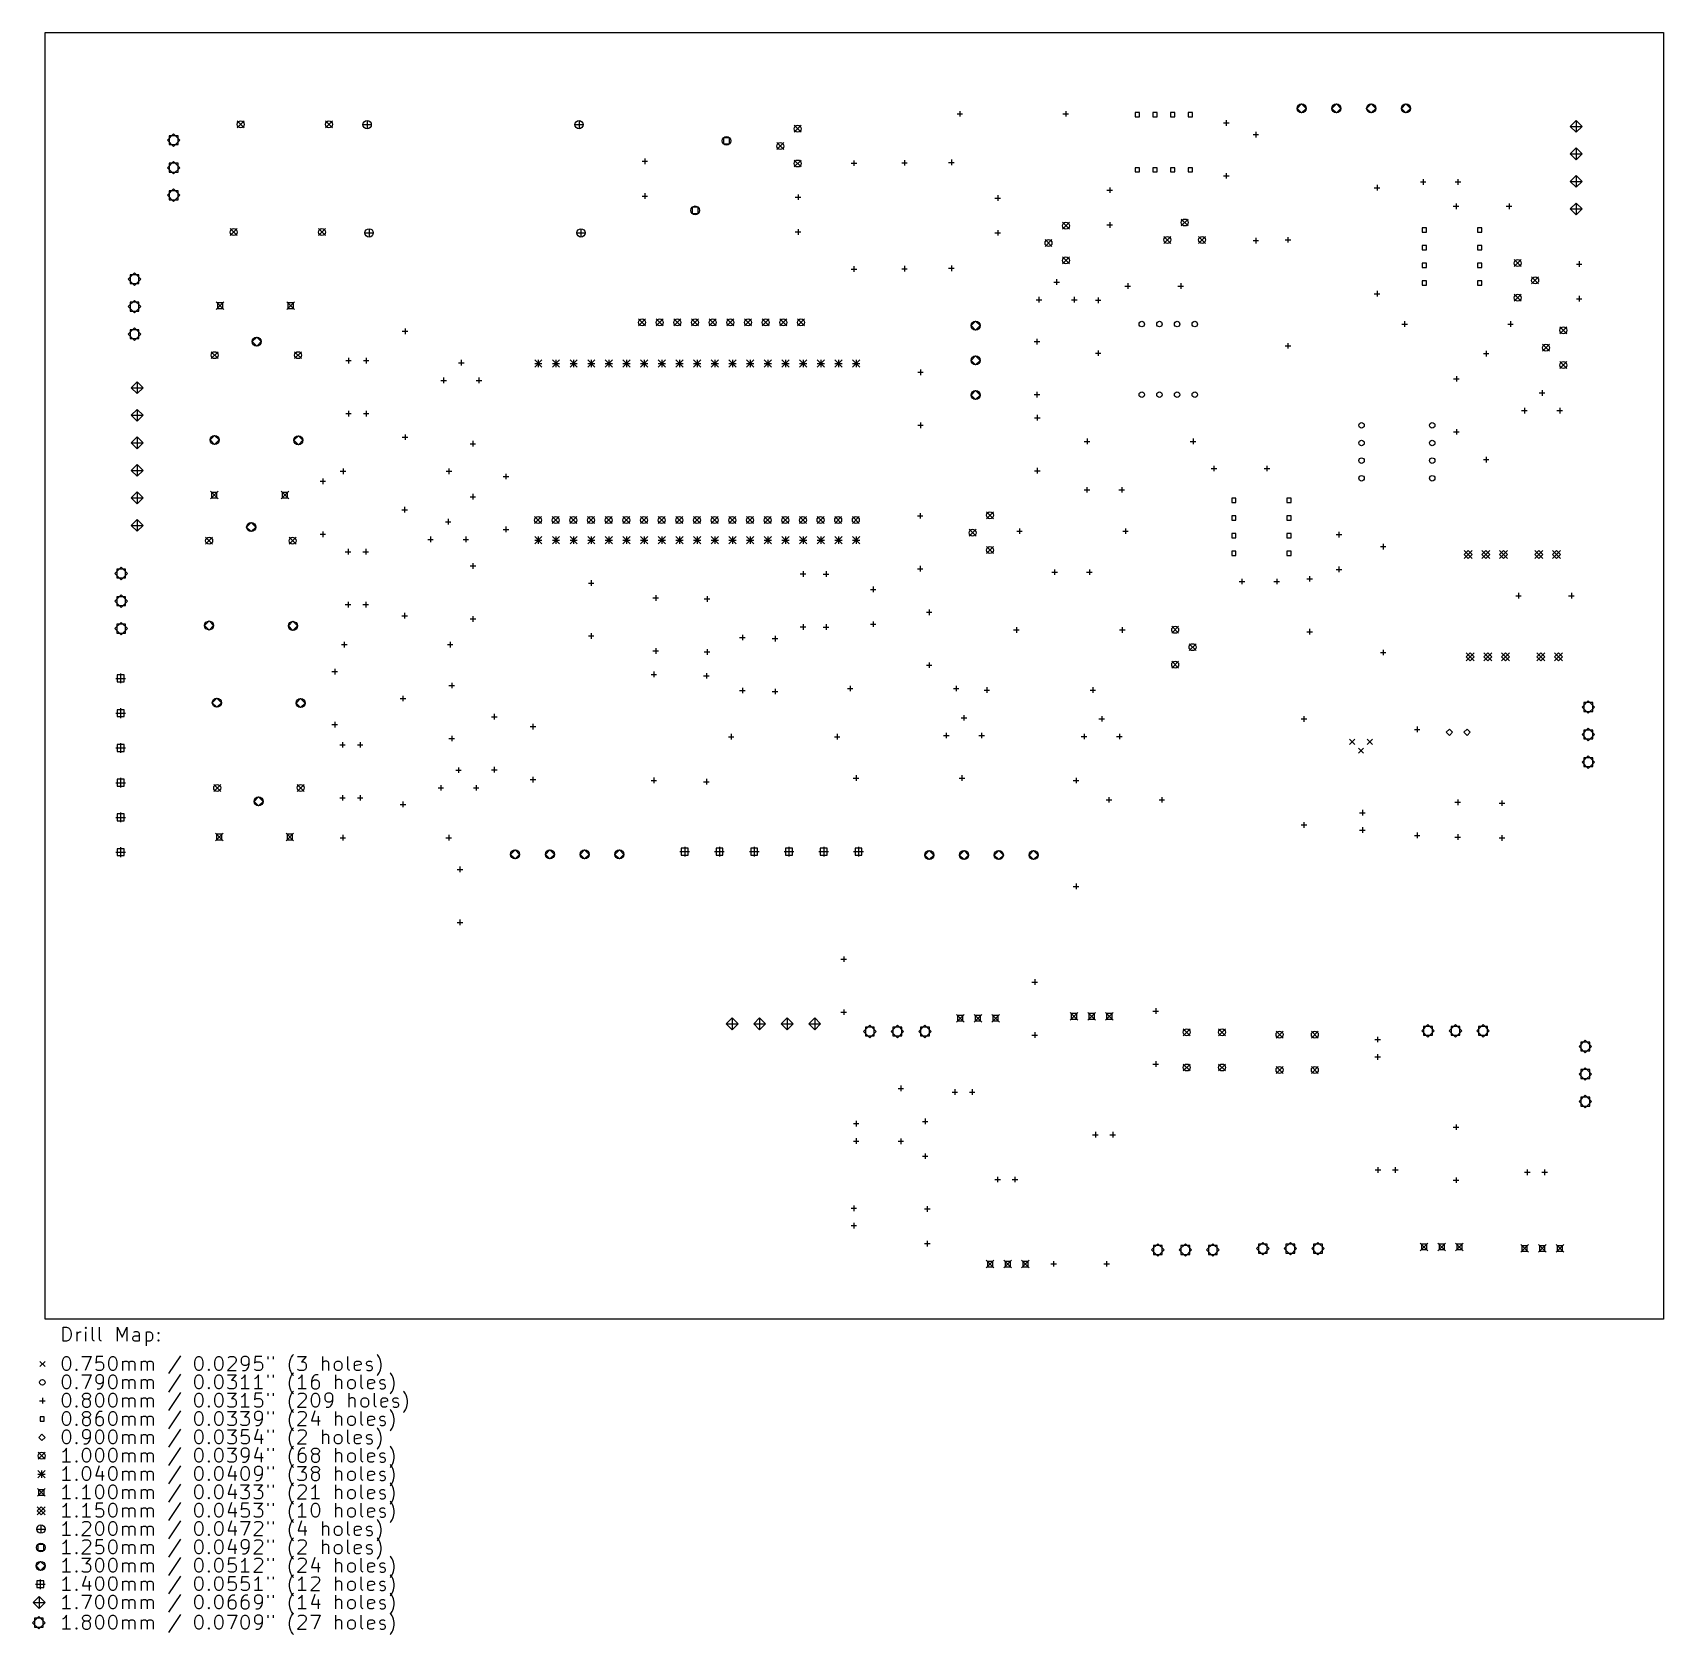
# Model space of a CAD drawing. Extents: x 10 to 245, y -243 to -12.
import ezdxf

# ---------------------------------------------------------------- set-up
doc = ezdxf.new("R2010")
doc.units = 0
doc.layers.add('BLACK', color=7, linetype='CONTINUOUS')

msp = doc.modelspace()

# ---------------------------------------------------------------- linework, layer by layer
at = {"layer": 'BLACK', "linetype": 'CONTINUOUS'}
for p, q in [((11.98, -12.375), (244.77, -12.375)), ((11.98, -197.465), (11.98, -12.375)), ((244.77, -12.375), (244.77, -197.465)), ((192.73, -22.63), (192.08, -23.28)), ((192.08, -23.28), (192.73, -23.93)), ((193.38, -23.28), (192.73, -22.63)), ((192.73, -23.93), (193.38, -23.28)), ((197.73, -22.63), (197.08, -23.28)), ((197.08, -23.28), (197.73, -23.93)), ((198.38, -23.28), (197.73, -22.63)), ((197.73, -23.93), (198.38, -23.28)), ((202.73, -22.63), (202.08, -23.28)), ((202.08, -23.28), (202.73, -23.93)), ((203.38, -23.28), (202.73, -22.63)), ((202.73, -23.93), (203.38, -23.28)), ((207.73, -22.63), (207.08, -23.28)), ((207.08, -23.28), (207.73, -23.93)), ((208.38, -23.28), (207.73, -22.63)), ((207.73, -23.93), (208.38, -23.28)), ((39.59, -25.07), (40.59, -26.07)), ((40.59, -25.07), (39.59, -26.07)), ((52.29, -25.07), (53.29, -26.07)), ((53.29, -25.07), (52.29, -26.07)), ((57.685, -25.61), (58.885, -25.61)), ((58.285, -25.01), (58.285, -26.21)), ((88.165, -25.61), (89.365, -25.61)), ((88.765, -25.01), (88.765, -26.21)), ((119.72, -25.7), (120.72, -26.7)), ((120.72, -25.7), (119.72, -26.7)), ((143.15, -24.06), (143.95, -24.06)), ((143.55, -23.66), (143.55, -24.46)), ((158.39, -24.06), (159.19, -24.06)), ((158.79, -23.66), (158.79, -24.46)), ((169.384059, -23.863441), (168.775941, -23.863441)), ((168.775941, -23.863441), (168.775941, -24.471559)), ((168.775941, -24.471559), (169.384059, -24.471559)), ((169.384059, -24.471559), (169.384059, -23.863441)), ((171.924059, -23.863441), (171.315941, -23.863441)), ((171.315941, -23.863441), (171.315941, -24.471559)), ((171.315941, -24.471559), (171.924059, -24.471559)), ((171.924059, -24.471559), (171.924059, -23.863441)), ((174.464059, -23.863441), (173.855941, -23.863441)), ((173.855941, -23.863441), (173.855941, -24.471559)), ((173.855941, -24.471559), (174.464059, -24.471559)), ((174.464059, -24.471559), (174.464059, -23.863441)), ((177.004059, -23.863441), (176.395941, -23.863441)), ((176.395941, -23.863441), (176.395941, -24.471559)), ((176.395941, -24.471559), (177.004059, -24.471559)), ((177.004059, -24.471559), (177.004059, -23.863441)), ((181.48, -25.36), (182.28, -25.36)), ((181.88, -24.96), (181.88, -25.76)), ((232.23, -25.01), (231.38, -25.86)), ((232.23, -25.01), (232.23, -26.71)), ((233.08, -25.86), (232.23, -25.01)), ((30.44, -26.95), (29.54, -27.85)), ((29.54, -27.85), (30.44, -28.75)), ((31.076402, -27.213598), (29.803598, -27.213598)), ((29.803598, -27.213598), (29.803598, -28.486402)), ((31.34, -27.85), (30.44, -26.95)), ((30.44, -28.75), (31.34, -27.85)), ((31.076402, -28.486402), (31.076402, -27.213598)), ((110.421946, -27.498054), (109.538054, -27.498054)), ((109.538054, -27.498054), (109.538054, -28.381946)), ((110.421946, -28.381946), (110.421946, -27.498054)), ((185.73, -27.05), (186.53, -27.05)), ((186.13, -26.65), (186.13, -27.45)), ((231.38, -25.86), (233.08, -25.86)), ((231.38, -25.86), (232.23, -26.71)), ((232.23, -26.71), (233.08, -25.86)), ((29.803598, -28.486402), (31.076402, -28.486402)), ((98.23, -30.49), (98.23, -31.29)), ((109.538054, -28.381946), (110.421946, -28.381946)), ((117.22, -28.2), (118.22, -29.2)), ((118.22, -28.2), (117.22, -29.2)), ((232.23, -28.97), (231.38, -29.82)), ((231.38, -29.82), (233.08, -29.82)), ((231.38, -29.82), (232.23, -30.67)), ((232.23, -28.97), (232.23, -30.67)), ((233.08, -29.82), (232.23, -28.97)), ((232.23, -30.67), (233.08, -29.82)), ((30.44, -30.91), (29.54, -31.81)), ((29.54, -31.81), (30.44, -32.71)), ((31.076402, -31.173598), (29.803598, -31.173598)), ((29.803598, -31.173598), (29.803598, -32.446402)), ((29.803598, -32.446402), (31.076402, -32.446402)), ((31.34, -31.81), (30.44, -30.91)), ((30.44, -32.71), (31.34, -31.81)), ((31.076402, -32.446402), (31.076402, -31.173598)), ((97.83, -30.89), (98.63, -30.89)), ((119.72, -30.7), (120.72, -31.7)), ((120.72, -30.7), (119.72, -31.7)), ((127.92, -31.15), (128.72, -31.15)), ((128.32, -30.75), (128.32, -31.55)), ((135.19, -31.1), (135.99, -31.1)), ((135.59, -30.7), (135.59, -31.5)), ((141.94, -31.04), (142.74, -31.04)), ((142.34, -30.64), (142.34, -31.44)), ((169.384059, -31.803441), (168.775941, -31.803441)), ((168.775941, -31.803441), (168.775941, -32.411559)), ((168.775941, -32.411559), (169.384059, -32.411559)), ((169.384059, -32.411559), (169.384059, -31.803441)), ((171.924059, -31.803441), (171.315941, -31.803441)), ((171.315941, -31.803441), (171.315941, -32.411559)), ((171.315941, -32.411559), (171.924059, -32.411559)), ((171.924059, -32.411559), (171.924059, -31.803441)), ((174.464059, -31.803441), (173.855941, -31.803441)), ((173.855941, -31.803441), (173.855941, -32.411559)), ((173.855941, -32.411559), (174.464059, -32.411559)), ((174.464059, -32.411559), (174.464059, -31.803441)), ((177.004059, -31.803441), (176.395941, -31.803441)), ((176.395941, -31.803441), (176.395941, -32.411559)), ((176.395941, -32.411559), (177.004059, -32.411559)), ((177.004059, -32.411559), (177.004059, -31.803441)), ((181.88, -32.58), (181.88, -33.38)), ((30.44, -34.87), (29.54, -35.77)), ((31.076402, -35.133598), (29.803598, -35.133598)), ((29.803598, -35.133598), (29.803598, -36.406402)), ((31.34, -35.77), (30.44, -34.87)), ((31.076402, -36.406402), (31.076402, -35.133598)), ((164.71, -35.04), (165.51, -35.04)), ((165.11, -34.64), (165.11, -35.44)), ((181.48, -32.98), (182.28, -32.98)), ((203.17, -34.69), (203.97, -34.69)), ((203.57, -34.29), (203.57, -35.09)), ((209.81, -33.85), (210.61, -33.85)), ((210.21, -33.45), (210.21, -34.25)), ((214.81, -33.85), (215.61, -33.85)), ((215.21, -33.45), (215.21, -34.25)), ((232.23, -32.93), (231.38, -33.78)), ((231.38, -33.78), (233.08, -33.78)), ((231.38, -33.78), (232.23, -34.63)), ((232.23, -32.93), (232.23, -34.63)), ((233.08, -33.78), (232.23, -32.93)), ((232.23, -34.63), (233.08, -33.78)), ((29.54, -35.77), (30.44, -36.67)), ((29.803598, -36.406402), (31.076402, -36.406402)), ((30.44, -36.67), (31.34, -35.77)), ((97.83, -35.89), (98.63, -35.89)), ((98.23, -35.49), (98.23, -36.29)), ((105.921946, -37.498054), (105.038054, -37.498054)), ((105.038054, -37.498054), (105.038054, -38.381946)), ((105.921946, -38.381946), (105.921946, -37.498054)), ((119.88, -36.05), (120.68, -36.05)), ((120.28, -35.65), (120.28, -36.45)), ((148.61, -36.17), (149.41, -36.17)), ((149.01, -35.77), (149.01, -36.57)), ((214.55, -37.35), (215.35, -37.35)), ((214.95, -36.95), (214.95, -37.75)), ((222.17, -37.35), (222.97, -37.35)), ((222.57, -36.95), (222.57, -37.75)), ((232.23, -36.89), (231.38, -37.74)), ((232.23, -36.89), (232.23, -38.59)), ((233.08, -37.74), (232.23, -36.89)), ((105.038054, -38.381946), (105.921946, -38.381946)), ((158.31, -39.65), (159.31, -40.65)), ((159.31, -39.65), (158.31, -40.65)), ((165.11, -39.64), (165.11, -40.44)), ((175.41, -39.19), (176.41, -40.19)), ((176.41, -39.19), (175.41, -40.19)), ((231.38, -37.74), (233.08, -37.74)), ((231.38, -37.74), (232.23, -38.59)), ((232.23, -38.59), (233.08, -37.74)), ((38.58, -40.56), (39.58, -41.56)), ((39.58, -40.56), (38.58, -41.56)), ((51.28, -40.56), (52.28, -41.56)), ((52.28, -40.56), (51.28, -41.56)), ((57.965, -41.19), (59.165, -41.19)), ((58.565, -40.59), (58.565, -41.79)), ((88.445, -41.19), (89.645, -41.19)), ((89.045, -40.59), (89.045, -41.79)), ((119.88, -41.05), (120.68, -41.05)), ((120.28, -40.65), (120.28, -41.45)), ((148.61, -41.17), (149.41, -41.17)), ((149.01, -40.77), (149.01, -41.57)), ((155.81, -42.15), (156.81, -43.15)), ((156.81, -42.15), (155.81, -43.15)), ((164.71, -40.04), (165.51, -40.04)), ((172.91, -41.69), (173.91, -42.69)), ((173.91, -41.69), (172.91, -42.69)), ((177.91, -41.69), (178.91, -42.69)), ((178.91, -41.69), (177.91, -42.69)), ((186.13, -41.89), (186.13, -42.69)), ((190.36, -42.19), (191.16, -42.19)), ((190.76, -41.79), (190.76, -42.59)), ((210.691559, -40.475941), (210.083441, -40.475941)), ((210.083441, -40.475941), (210.083441, -41.084059)), ((210.083441, -41.084059), (210.691559, -41.084059)), ((210.691559, -41.084059), (210.691559, -40.475941)), ((218.631559, -40.475941), (218.023441, -40.475941)), ((218.023441, -40.475941), (218.023441, -41.084059)), ((218.023441, -41.084059), (218.631559, -41.084059)), ((218.631559, -41.084059), (218.631559, -40.475941)), ((185.73, -42.29), (186.53, -42.29)), ((210.691559, -43.015941), (210.083441, -43.015941)), ((210.083441, -43.015941), (210.083441, -43.624059)), ((210.083441, -43.624059), (210.691559, -43.624059)), ((210.691559, -43.624059), (210.691559, -43.015941)), ((218.631559, -43.015941), (218.023441, -43.015941)), ((218.023441, -43.015941), (218.023441, -43.624059)), ((218.023441, -43.624059), (218.631559, -43.624059)), ((218.631559, -43.624059), (218.631559, -43.015941)), ((127.92, -46.39), (128.72, -46.39)), ((128.32, -45.99), (128.32, -46.79)), ((135.19, -46.34), (135.99, -46.34)), ((135.59, -45.94), (135.59, -46.74)), ((141.94, -46.28), (142.74, -46.28)), ((142.34, -45.88), (142.34, -46.68)), ((158.31, -44.65), (159.31, -45.65)), ((159.31, -44.65), (158.31, -45.65)), ((210.691559, -45.555941), (210.083441, -45.555941)), ((210.083441, -45.555941), (210.083441, -46.164059)), ((210.083441, -46.164059), (210.691559, -46.164059)), ((210.691559, -46.164059), (210.691559, -45.555941)), ((218.631559, -45.555941), (218.023441, -45.555941)), ((218.023441, -45.555941), (218.023441, -46.164059)), ((218.023441, -46.164059), (218.631559, -46.164059)), ((218.631559, -46.164059), (218.631559, -45.555941)), ((223.32, -45.02), (224.32, -46.02)), ((224.32, -45.02), (223.32, -46.02)), ((232.25, -45.66), (233.05, -45.66)), ((232.65, -45.26), (232.65, -46.06)), ((24.81, -46.93), (23.91, -47.83)), ((23.91, -47.83), (24.81, -48.73)), ((25.446402, -47.193598), (24.173598, -47.193598)), ((24.173598, -47.193598), (24.173598, -48.466402)), ((24.173598, -48.466402), (25.446402, -48.466402)), ((25.71, -47.83), (24.81, -46.93)), ((24.81, -48.73), (25.71, -47.83)), ((25.446402, -48.466402), (25.446402, -47.193598)), ((157.08, -48.25), (157.88, -48.25)), ((157.48, -47.85), (157.48, -48.65)), ((167.31, -48.83), (168.11, -48.83)), ((167.71, -48.43), (167.71, -49.23)), ((174.93, -48.83), (175.73, -48.83)), ((175.33, -48.43), (175.33, -49.23)), ((210.691559, -48.095941), (210.083441, -48.095941)), ((210.083441, -48.095941), (210.083441, -48.704059)), ((210.083441, -48.704059), (210.691559, -48.704059)), ((210.691559, -48.704059), (210.691559, -48.095941)), ((218.631559, -48.095941), (218.023441, -48.095941)), ((218.023441, -48.095941), (218.023441, -48.704059)), ((218.023441, -48.704059), (218.631559, -48.704059)), ((218.631559, -48.704059), (218.631559, -48.095941)), ((225.82, -47.52), (226.82, -48.52)), ((226.82, -47.52), (225.82, -48.52)), ((24.81, -50.89), (23.91, -51.79)), ((25.446402, -51.153598), (24.173598, -51.153598)), ((24.173598, -51.153598), (24.173598, -52.426402)), ((25.71, -51.79), (24.81, -50.89)), ((25.446402, -52.426402), (25.446402, -51.153598)), ((36.57, -51.1), (37.67, -52.2)), ((37.67, -51.1), (36.57, -52.2)), ((37.508912, -51.261088), (36.731088, -51.261088)), ((36.731088, -51.261088), (36.731088, -52.038912)), ((37.508912, -52.038912), (37.508912, -51.261088)), ((46.73, -51.1), (47.83, -52.2)), ((47.83, -51.1), (46.73, -52.2)), ((47.668912, -51.261088), (46.891088, -51.261088)), ((46.891088, -51.261088), (46.891088, -52.038912)), ((47.668912, -52.038912), (47.668912, -51.261088)), ((154.54, -50.79), (155.34, -50.79)), ((154.94, -50.39), (154.94, -51.19)), ((159.62, -50.79), (160.42, -50.79)), ((160.02, -50.39), (160.02, -51.19)), ((163.05, -50.87), (163.85, -50.87)), ((163.45, -50.47), (163.45, -51.27)), ((203.17, -49.93), (203.97, -49.93)), ((203.57, -49.53), (203.57, -50.33)), ((223.32, -50.02), (224.32, -51.02)), ((224.32, -50.02), (223.32, -51.02)), ((232.25, -50.66), (233.05, -50.66)), ((232.65, -50.26), (232.65, -51.06)), ((23.91, -51.79), (24.81, -52.69)), ((24.173598, -52.426402), (25.446402, -52.426402)), ((24.81, -52.69), (25.71, -51.79)), ((36.731088, -52.038912), (37.508912, -52.038912)), ((46.891088, -52.038912), (47.668912, -52.038912)), ((97.34, -53.56), (98.34, -54.56)), ((98.34, -53.56), (97.34, -54.56)), ((99.88, -53.56), (100.88, -54.56)), ((100.88, -53.56), (99.88, -54.56)), ((102.42, -53.56), (103.42, -54.56)), ((103.42, -53.56), (102.42, -54.56)), ((104.96, -53.56), (105.96, -54.56)), ((105.96, -53.56), (104.96, -54.56)), ((107.5, -53.56), (108.5, -54.56)), ((108.5, -53.56), (107.5, -54.56)), ((110.04, -53.56), (111.04, -54.56)), ((111.04, -53.56), (110.04, -54.56)), ((112.58, -53.56), (113.58, -54.56)), ((113.58, -53.56), (112.58, -54.56)), ((115.12, -53.56), (116.12, -54.56)), ((116.12, -53.56), (115.12, -54.56)), ((117.66, -53.56), (118.66, -54.56)), ((118.66, -53.56), (117.66, -54.56)), ((120.2, -53.56), (121.2, -54.56)), ((121.2, -53.56), (120.2, -54.56)), ((145.8275, -53.8725), (145.1775, -54.5225)), ((146.4775, -54.5225), (145.8275, -53.8725)), ((207.54, -53.89), (207.54, -54.69)), ((222.78, -53.89), (222.78, -54.69)), ((24.81, -54.85), (23.91, -55.75)), ((23.91, -55.75), (24.81, -56.65)), ((25.446402, -55.113598), (24.173598, -55.113598)), ((24.173598, -55.113598), (24.173598, -56.386402)), ((25.71, -55.75), (24.81, -54.85)), ((24.81, -56.65), (25.71, -55.75)), ((25.446402, -56.386402), (25.446402, -55.113598)), ((42.39, -56.17), (41.74, -56.82)), ((43.04, -56.82), (42.39, -56.17)), ((63.33, -55.33), (64.13, -55.33)), ((63.73, -54.93), (63.73, -55.73)), ((145.1775, -54.5225), (145.8275, -55.1725)), ((145.8275, -55.1725), (146.4775, -54.5225)), ((207.14, -54.29), (207.94, -54.29)), ((222.38, -54.29), (223.18, -54.29)), ((229.88, -54.7), (230.88, -55.7)), ((230.88, -54.7), (229.88, -55.7)), ((24.173598, -56.386402), (25.446402, -56.386402)), ((35.84, -58.27), (36.84, -59.27)), ((36.84, -58.27), (35.84, -59.27)), ((41.74, -56.82), (42.39, -57.47)), ((42.39, -57.47), (43.04, -56.82)), ((47.84, -58.27), (48.84, -59.27)), ((48.84, -58.27), (47.84, -59.27)), ((154.24, -56.82), (155.04, -56.82)), ((154.64, -56.42), (154.64, -57.22)), ((163.05, -58.49), (163.85, -58.49)), ((163.45, -58.09), (163.45, -58.89)), ((190.36, -57.43), (191.16, -57.43)), ((190.76, -57.03), (190.76, -57.83)), ((218.87, -58.55), (219.67, -58.55)), ((219.27, -58.15), (219.27, -58.95)), ((227.38, -57.2), (228.38, -58.2)), ((228.38, -57.2), (227.38, -58.2)), ((55.195, -59.56), (55.995, -59.56)), ((55.595, -59.16), (55.595, -59.96)), ((57.735, -59.56), (58.535, -59.56)), ((58.135, -59.16), (58.135, -59.96)), ((71.43, -59.86), (72.23, -59.86)), ((71.83, -59.46), (71.83, -60.26)), ((82.39, -59.45), (83.43, -60.49)), ((83.43, -59.45), (82.39, -60.49)), ((82.39, -59.97), (83.43, -59.97)), ((82.91, -59.45), (82.91, -60.49)), ((84.93, -59.45), (85.97, -60.49)), ((85.97, -59.45), (84.93, -60.49)), ((84.93, -59.97), (85.97, -59.97)), ((85.45, -59.45), (85.45, -60.49)), ((87.47, -59.45), (88.51, -60.49)), ((88.51, -59.45), (87.47, -60.49)), ((87.47, -59.97), (88.51, -59.97)), ((87.99, -59.45), (87.99, -60.49)), ((90.01, -59.45), (91.05, -60.49)), ((91.05, -59.45), (90.01, -60.49)), ((90.01, -59.97), (91.05, -59.97)), ((90.53, -59.45), (90.53, -60.49)), ((92.55, -59.45), (93.59, -60.49)), ((93.59, -59.45), (92.55, -60.49)), ((92.55, -59.97), (93.59, -59.97)), ((93.07, -59.45), (93.07, -60.49)), ((95.09, -59.45), (96.13, -60.49)), ((96.13, -59.45), (95.09, -60.49)), ((95.09, -59.97), (96.13, -59.97)), ((95.61, -59.45), (95.61, -60.49)), ((97.63, -59.45), (98.67, -60.49)), ((98.67, -59.45), (97.63, -60.49)), ((97.63, -59.97), (98.67, -59.97)), ((98.15, -59.45), (98.15, -60.49)), ((100.17, -59.45), (101.21, -60.49)), ((101.21, -59.45), (100.17, -60.49)), ((100.17, -59.97), (101.21, -59.97)), ((100.69, -59.45), (100.69, -60.49)), ((102.71, -59.45), (103.75, -60.49)), ((103.75, -59.45), (102.71, -60.49)), ((102.71, -59.97), (103.75, -59.97)), ((103.23, -59.45), (103.23, -60.49)), ((105.25, -59.45), (106.29, -60.49)), ((106.29, -59.45), (105.25, -60.49)), ((105.25, -59.97), (106.29, -59.97)), ((105.77, -59.45), (105.77, -60.49)), ((107.79, -59.45), (108.83, -60.49)), ((108.83, -59.45), (107.79, -60.49)), ((107.79, -59.97), (108.83, -59.97)), ((108.31, -59.45), (108.31, -60.49)), ((110.33, -59.45), (111.37, -60.49)), ((111.37, -59.45), (110.33, -60.49)), ((110.33, -59.97), (111.37, -59.97)), ((110.85, -59.45), (110.85, -60.49)), ((112.87, -59.45), (113.91, -60.49)), ((113.91, -59.45), (112.87, -60.49)), ((112.87, -59.97), (113.91, -59.97)), ((113.39, -59.45), (113.39, -60.49)), ((115.41, -59.45), (116.45, -60.49)), ((116.45, -59.45), (115.41, -60.49)), ((115.41, -59.97), (116.45, -59.97)), ((115.93, -59.45), (115.93, -60.49)), ((117.95, -59.45), (118.99, -60.49)), ((118.99, -59.45), (117.95, -60.49)), ((117.95, -59.97), (118.99, -59.97)), ((118.47, -59.45), (118.47, -60.49)), ((120.49, -59.45), (121.53, -60.49)), ((121.53, -59.45), (120.49, -60.49)), ((120.49, -59.97), (121.53, -59.97)), ((121.01, -59.45), (121.01, -60.49)), ((123.03, -59.45), (124.07, -60.49)), ((124.07, -59.45), (123.03, -60.49)), ((123.03, -59.97), (124.07, -59.97)), ((123.55, -59.45), (123.55, -60.49)), ((125.57, -59.45), (126.61, -60.49)), ((126.61, -59.45), (125.57, -60.49)), ((125.57, -59.97), (126.61, -59.97)), ((126.09, -59.45), (126.09, -60.49)), ((128.11, -59.45), (129.15, -60.49)), ((129.15, -59.45), (128.11, -60.49)), ((128.11, -59.97), (129.15, -59.97)), ((128.63, -59.45), (128.63, -60.49)), ((137.9, -60.84), (137.9, -61.64)), ((145.8275, -58.8725), (145.1775, -59.5225)), ((145.1775, -59.5225), (145.8275, -60.1725)), ((146.4775, -59.5225), (145.8275, -58.8725)), ((145.8275, -60.1725), (146.4775, -59.5225)), ((229.88, -59.7), (230.88, -60.7)), ((230.88, -59.7), (229.88, -60.7)), ((25.2, -62.61), (24.35, -63.46)), ((25.2, -62.61), (25.2, -64.31)), ((26.05, -63.46), (25.2, -62.61)), ((68.89, -62.4), (69.69, -62.4)), ((69.29, -62), (69.29, -62.8)), ((73.97, -62.4), (74.77, -62.4)), ((74.37, -62), (74.37, -62.8)), ((137.5, -61.24), (138.3, -61.24)), ((214.59, -62.18), (215.39, -62.18)), ((214.99, -61.78), (214.99, -62.58)), ((24.35, -63.46), (26.05, -63.46)), ((24.35, -63.46), (25.2, -64.31)), ((25.2, -64.31), (26.05, -63.46)), ((145.8275, -63.8725), (145.1775, -64.5225)), ((145.1775, -64.5225), (145.8275, -65.1725)), ((146.4775, -64.5225), (145.8275, -63.8725)), ((145.8275, -65.1725), (146.4775, -64.5225)), ((154.24, -64.44), (155.04, -64.44)), ((154.64, -64.04), (154.64, -64.84)), ((226.92, -64.21), (227.72, -64.21)), ((227.32, -63.81), (227.32, -64.61)), ((25.2, -66.57), (24.35, -67.42)), ((24.35, -67.42), (26.05, -67.42)), ((24.35, -67.42), (25.2, -68.27)), ((25.2, -66.57), (25.2, -68.27)), ((26.05, -67.42), (25.2, -66.57)), ((25.2, -68.27), (26.05, -67.42)), ((55.195, -67.18), (55.995, -67.18)), ((55.595, -66.78), (55.595, -67.58)), ((57.735, -67.18), (58.535, -67.18)), ((58.135, -66.78), (58.135, -67.58)), ((154.3, -67.77), (155.1, -67.77)), ((154.7, -67.37), (154.7, -68.17)), ((224.38, -66.75), (225.18, -66.75)), ((224.78, -66.35), (224.78, -67.15)), ((229.46, -66.75), (230.26, -66.75)), ((229.86, -66.35), (229.86, -67.15)), ((36.34, -70.32), (35.69, -70.97)), ((36.99, -70.97), (36.34, -70.32)), ((48.39, -70.37), (47.74, -71.02)), ((49.04, -71.02), (48.39, -70.37)), ((63.73, -70.17), (63.73, -70.97)), ((137.5, -68.86), (138.3, -68.86)), ((137.9, -68.46), (137.9, -69.26)), ((214.59, -69.8), (215.39, -69.8)), ((214.99, -69.4), (214.99, -70.2)), ((25.2, -70.53), (24.35, -71.38)), ((24.35, -71.38), (26.05, -71.38)), ((24.35, -71.38), (25.2, -72.23)), ((25.2, -70.53), (25.2, -72.23)), ((26.05, -71.38), (25.2, -70.53)), ((25.2, -72.23), (26.05, -71.38)), ((35.69, -70.97), (36.34, -71.62)), ((36.34, -71.62), (36.99, -70.97)), ((47.74, -71.02), (48.39, -71.67)), ((48.39, -71.67), (49.04, -71.02)), ((63.33, -70.57), (64.13, -70.57)), ((73.09, -71.51), (73.89, -71.51)), ((73.49, -71.11), (73.49, -71.91)), ((161.46, -71.18), (162.26, -71.18)), ((161.86, -70.78), (161.86, -71.58)), ((176.7, -71.18), (177.5, -71.18)), ((177.1, -70.78), (177.1, -71.58)), ((25.2, -74.49), (24.35, -75.34)), ((25.2, -74.49), (25.2, -76.19)), ((26.05, -75.34), (25.2, -74.49)), ((54.81, -75.07), (54.81, -75.87)), ((70.05, -75.07), (70.05, -75.87)), ((154.7, -74.99), (154.7, -75.79)), ((180.11, -74.68), (180.11, -75.48)), ((187.73, -74.68), (187.73, -75.48)), ((218.87, -73.79), (219.67, -73.79)), ((219.27, -73.39), (219.27, -74.19)), ((24.35, -75.34), (26.05, -75.34)), ((24.35, -75.34), (25.2, -76.19)), ((25.2, -76.19), (26.05, -75.34)), ((51.51, -76.92), (52.31, -76.92)), ((51.91, -76.52), (51.91, -77.32)), ((54.41, -75.47), (55.21, -75.47)), ((69.65, -75.47), (70.45, -75.47)), ((77.85, -76.22), (78.65, -76.22)), ((78.25, -75.82), (78.25, -76.62)), ((154.3, -75.39), (155.1, -75.39)), ((179.71, -75.08), (180.51, -75.08)), ((187.33, -75.08), (188.13, -75.08)), ((25.2, -78.45), (24.35, -79.3)), ((24.35, -79.3), (26.05, -79.3)), ((24.35, -79.3), (25.2, -80.15)), ((25.2, -78.45), (25.2, -80.15)), ((26.05, -79.3), (25.2, -78.45)), ((25.2, -80.15), (26.05, -79.3)), ((35.74, -78.35), (36.84, -79.45)), ((36.84, -78.35), (35.74, -79.45)), ((36.678912, -78.511088), (35.901088, -78.511088)), ((35.901088, -78.511088), (35.901088, -79.288912)), ((35.901088, -79.288912), (36.678912, -79.288912)), ((36.678912, -79.288912), (36.678912, -78.511088)), ((45.9, -78.35), (47, -79.45)), ((47, -78.35), (45.9, -79.45)), ((46.838912, -78.511088), (46.061088, -78.511088)), ((46.061088, -78.511088), (46.061088, -79.288912)), ((46.061088, -79.288912), (46.838912, -79.288912)), ((46.838912, -79.288912), (46.838912, -78.511088)), ((73.09, -79.13), (73.89, -79.13)), ((73.49, -78.73), (73.49, -79.53)), ((161.4425, -78.14), (162.2425, -78.14)), ((161.8425, -77.74), (161.8425, -78.54)), ((166.4425, -78.14), (167.2425, -78.14)), ((166.8425, -77.74), (166.8425, -78.54)), ((183.274059, -79.365941), (182.665941, -79.365941)), ((182.665941, -79.365941), (182.665941, -79.974059)), ((183.274059, -79.974059), (183.274059, -79.365941)), ((191.214059, -79.365941), (190.605941, -79.365941)), ((190.605941, -79.365941), (190.605941, -79.974059)), ((191.214059, -79.974059), (191.214059, -79.365941)), ((63.27, -81.01), (64.07, -81.01)), ((63.67, -80.61), (63.67, -81.41)), ((82.37, -81.99), (83.37, -82.99)), ((83.37, -81.99), (82.37, -82.99)), ((84.91, -81.99), (85.91, -82.99)), ((85.91, -81.99), (84.91, -82.99)), ((87.45, -81.99), (88.45, -82.99)), ((88.45, -81.99), (87.45, -82.99)), ((89.99, -81.99), (90.99, -82.99)), ((90.99, -81.99), (89.99, -82.99)), ((92.53, -81.99), (93.53, -82.99)), ((93.53, -81.99), (92.53, -82.99)), ((95.07, -81.99), (96.07, -82.99)), ((96.07, -81.99), (95.07, -82.99)), ((97.61, -81.99), (98.61, -82.99)), ((98.61, -81.99), (97.61, -82.99)), ((100.15, -81.99), (101.15, -82.99)), ((101.15, -81.99), (100.15, -82.99)), ((102.69, -81.99), (103.69, -82.99)), ((103.69, -81.99), (102.69, -82.99)), ((105.23, -81.99), (106.23, -82.99)), ((106.23, -81.99), (105.23, -82.99)), ((107.77, -81.99), (108.77, -82.99)), ((108.77, -81.99), (107.77, -82.99)), ((110.31, -81.99), (111.31, -82.99)), ((111.31, -81.99), (110.31, -82.99)), ((112.85, -81.99), (113.85, -82.99)), ((113.85, -81.99), (112.85, -82.99)), ((115.39, -81.99), (116.39, -82.99)), ((116.39, -81.99), (115.39, -82.99)), ((117.93, -81.99), (118.93, -82.99)), ((118.93, -81.99), (117.93, -82.99)), ((120.47, -81.99), (121.47, -82.99)), ((121.47, -81.99), (120.47, -82.99)), ((123.01, -81.99), (124.01, -82.99)), ((124.01, -81.99), (123.01, -82.99)), ((125.55, -81.99), (126.55, -82.99)), ((126.55, -81.99), (125.55, -82.99)), ((128.09, -81.99), (129.09, -82.99)), ((129.09, -81.99), (128.09, -82.99)), ((137.45, -81.88), (138.25, -81.88)), ((137.85, -81.48), (137.85, -82.28)), ((147.38, -81.31), (148.38, -82.31)), ((148.38, -81.31), (147.38, -82.31)), ((182.665941, -79.974059), (183.274059, -79.974059)), ((183.274059, -81.905941), (182.665941, -81.905941)), ((182.665941, -81.905941), (182.665941, -82.514059)), ((183.274059, -82.514059), (183.274059, -81.905941)), ((190.605941, -79.974059), (191.214059, -79.974059)), ((191.214059, -81.905941), (190.605941, -81.905941)), ((190.605941, -81.905941), (190.605941, -82.514059)), ((191.214059, -82.514059), (191.214059, -81.905941)), ((25.2, -82.41), (24.35, -83.26)), ((24.35, -83.26), (26.05, -83.26)), ((24.35, -83.26), (25.2, -84.11)), ((25.2, -82.41), (25.2, -84.11)), ((26.05, -83.26), (25.2, -82.41)), ((25.2, -84.11), (26.05, -83.26)), ((41.6, -82.86), (40.95, -83.51)), ((40.95, -83.51), (41.6, -84.16)), ((42.25, -83.51), (41.6, -82.86)), ((41.6, -84.16), (42.25, -83.51)), ((51.91, -84.14), (51.91, -84.94)), ((69.54, -82.74), (70.34, -82.74)), ((69.94, -82.34), (69.94, -83.14)), ((77.85, -83.84), (78.65, -83.84)), ((78.25, -83.44), (78.25, -84.24)), ((144.88, -83.81), (145.88, -84.81)), ((145.88, -83.81), (144.88, -84.81)), ((151.7425, -84.09), (152.5425, -84.09)), ((152.1425, -83.69), (152.1425, -84.49)), ((166.9825, -84.09), (167.7825, -84.09)), ((167.3825, -83.69), (167.3825, -84.49)), ((182.665941, -82.514059), (183.274059, -82.514059)), ((183.274059, -84.445941), (182.665941, -84.445941)), ((182.665941, -84.445941), (182.665941, -85.054059)), ((183.274059, -85.054059), (183.274059, -84.445941)), ((190.605941, -82.514059), (191.214059, -82.514059)), ((191.214059, -84.445941), (190.605941, -84.445941)), ((190.605941, -84.445941), (190.605941, -85.054059)), ((191.214059, -85.054059), (191.214059, -84.445941)), ((198.09, -84.19), (198.09, -84.99)), ((35.05, -84.96), (36.05, -85.96)), ((36.05, -84.96), (35.05, -85.96)), ((47.05, -84.96), (48.05, -85.96)), ((48.05, -84.96), (47.05, -85.96)), ((51.51, -84.54), (52.31, -84.54)), ((55.535, -86.64), (55.535, -87.44)), ((58.075, -86.64), (58.075, -87.44)), ((67, -85.28), (67.8, -85.28)), ((67.4, -84.88), (67.4, -85.68)), ((72.08, -85.28), (72.88, -85.28)), ((72.48, -84.88), (72.48, -85.68)), ((82.39, -84.85), (83.43, -85.89)), ((83.43, -84.85), (82.39, -85.89)), ((82.39, -85.37), (83.43, -85.37)), ((82.91, -84.85), (82.91, -85.89)), ((84.93, -84.85), (85.97, -85.89)), ((85.97, -84.85), (84.93, -85.89)), ((84.93, -85.37), (85.97, -85.37)), ((85.45, -84.85), (85.45, -85.89)), ((87.47, -84.85), (88.51, -85.89)), ((88.51, -84.85), (87.47, -85.89)), ((87.47, -85.37), (88.51, -85.37)), ((87.99, -84.85), (87.99, -85.89)), ((90.01, -84.85), (91.05, -85.89)), ((91.05, -84.85), (90.01, -85.89)), ((90.01, -85.37), (91.05, -85.37)), ((90.53, -84.85), (90.53, -85.89)), ((92.55, -84.85), (93.59, -85.89)), ((93.59, -84.85), (92.55, -85.89)), ((92.55, -85.37), (93.59, -85.37)), ((93.07, -84.85), (93.07, -85.89)), ((95.09, -84.85), (96.13, -85.89)), ((96.13, -84.85), (95.09, -85.89)), ((95.09, -85.37), (96.13, -85.37)), ((95.61, -84.85), (95.61, -85.89)), ((97.63, -84.85), (98.67, -85.89)), ((98.67, -84.85), (97.63, -85.89)), ((97.63, -85.37), (98.67, -85.37)), ((98.15, -84.85), (98.15, -85.89)), ((100.17, -84.85), (101.21, -85.89)), ((101.21, -84.85), (100.17, -85.89)), ((100.17, -85.37), (101.21, -85.37)), ((100.69, -84.85), (100.69, -85.89)), ((102.71, -84.85), (103.75, -85.89)), ((103.75, -84.85), (102.71, -85.89)), ((102.71, -85.37), (103.75, -85.37)), ((103.23, -84.85), (103.23, -85.89)), ((105.25, -84.85), (106.29, -85.89)), ((106.29, -84.85), (105.25, -85.89)), ((105.25, -85.37), (106.29, -85.37)), ((105.77, -84.85), (105.77, -85.89)), ((107.79, -84.85), (108.83, -85.89)), ((108.83, -84.85), (107.79, -85.89)), ((107.79, -85.37), (108.83, -85.37)), ((108.31, -84.85), (108.31, -85.89)), ((110.33, -84.85), (111.37, -85.89)), ((111.37, -84.85), (110.33, -85.89)), ((110.33, -85.37), (111.37, -85.37)), ((110.85, -84.85), (110.85, -85.89)), ((112.87, -84.85), (113.91, -85.89)), ((113.91, -84.85), (112.87, -85.89)), ((112.87, -85.37), (113.91, -85.37)), ((113.39, -84.85), (113.39, -85.89)), ((115.41, -84.85), (116.45, -85.89)), ((116.45, -84.85), (115.41, -85.89)), ((115.41, -85.37), (116.45, -85.37)), ((115.93, -84.85), (115.93, -85.89)), ((117.95, -84.85), (118.99, -85.89)), ((118.99, -84.85), (117.95, -85.89)), ((117.95, -85.37), (118.99, -85.37)), ((118.47, -84.85), (118.47, -85.89)), ((120.49, -84.85), (121.53, -85.89)), ((121.53, -84.85), (120.49, -85.89)), ((120.49, -85.37), (121.53, -85.37)), ((121.01, -84.85), (121.01, -85.89)), ((123.03, -84.85), (124.07, -85.89)), ((124.07, -84.85), (123.03, -85.89)), ((123.03, -85.37), (124.07, -85.37)), ((123.55, -84.85), (123.55, -85.89)), ((125.57, -84.85), (126.61, -85.89)), ((126.61, -84.85), (125.57, -85.89)), ((125.57, -85.37), (126.61, -85.37)), ((126.09, -84.85), (126.09, -85.89)), ((128.11, -84.85), (129.15, -85.89)), ((129.15, -84.85), (128.11, -85.89)), ((128.11, -85.37), (129.15, -85.37)), ((128.63, -84.85), (128.63, -85.89)), ((147.38, -86.31), (148.38, -87.31)), ((148.38, -86.31), (147.38, -87.31)), ((182.665941, -85.054059), (183.274059, -85.054059)), ((190.605941, -85.054059), (191.214059, -85.054059)), ((197.69, -84.59), (198.49, -84.59)), ((204.05, -86.31), (204.85, -86.31)), ((204.45, -85.91), (204.45, -86.71)), ((55.135, -87.04), (55.935, -87.04)), ((57.675, -87.04), (58.475, -87.04)), ((73.1, -89.1), (73.9, -89.1)), ((73.5, -88.7), (73.5, -89.5)), ((137.85, -89.1), (137.85, -89.9)), ((183.274059, -86.985941), (182.665941, -86.985941)), ((182.665941, -86.985941), (182.665941, -87.594059)), ((182.665941, -87.594059), (183.274059, -87.594059)), ((183.274059, -87.594059), (183.274059, -86.985941)), ((191.214059, -86.985941), (190.605941, -86.985941)), ((190.605941, -86.985941), (190.605941, -87.594059)), ((190.605941, -87.594059), (191.214059, -87.594059)), ((191.214059, -87.594059), (191.214059, -86.985941)), ((216.095, -86.865), (217.245, -88.015)), ((217.245, -86.865), (216.095, -88.015)), ((216.67, -86.865), (216.095, -87.44)), ((216.095, -87.44), (216.67, -88.015)), ((217.245, -87.44), (216.67, -86.865)), ((216.67, -88.015), (217.245, -87.44)), ((218.635, -86.865), (219.785, -88.015)), ((219.785, -86.865), (218.635, -88.015)), ((219.21, -86.865), (218.635, -87.44)), ((218.635, -87.44), (219.21, -88.015)), ((219.785, -87.44), (219.21, -86.865)), ((219.21, -88.015), (219.785, -87.44)), ((221.175, -86.865), (222.325, -88.015)), ((222.325, -86.865), (221.175, -88.015)), ((221.75, -86.865), (221.175, -87.44)), ((221.175, -87.44), (221.75, -88.015)), ((222.325, -87.44), (221.75, -86.865)), ((221.75, -88.015), (222.325, -87.44)), ((226.255, -86.865), (227.405, -88.015)), ((227.405, -86.865), (226.255, -88.015)), ((226.83, -86.865), (226.255, -87.44)), ((226.255, -87.44), (226.83, -88.015)), ((227.405, -87.44), (226.83, -86.865)), ((226.83, -88.015), (227.405, -87.44)), ((228.795, -86.865), (229.945, -88.015)), ((229.945, -86.865), (228.795, -88.015)), ((229.37, -86.865), (228.795, -87.44)), ((228.795, -87.44), (229.37, -88.015)), ((229.945, -87.44), (229.37, -86.865)), ((229.37, -88.015), (229.945, -87.44)), ((22.9, -89.29), (22, -90.19)), ((22, -90.19), (22.9, -91.09)), ((23.536402, -89.553598), (22.263598, -89.553598)), ((22.263598, -89.553598), (22.263598, -90.826402)), ((22.263598, -90.826402), (23.536402, -90.826402)), ((23.8, -90.19), (22.9, -89.29)), ((22.9, -91.09), (23.8, -90.19)), ((23.536402, -90.826402), (23.536402, -89.553598)), ((90.51, -91.15), (90.51, -91.95)), ((120.6, -90.24), (121.4, -90.24)), ((121, -89.84), (121, -90.64)), ((123.91, -90.26), (124.71, -90.26)), ((124.31, -89.86), (124.31, -90.66)), ((137.45, -89.5), (138.25, -89.5)), ((156.79, -89.99), (157.59, -89.99)), ((157.19, -89.59), (157.19, -90.39)), ((161.79, -89.99), (162.59, -89.99)), ((162.19, -89.59), (162.19, -90.39)), ((183.74, -91.33), (184.54, -91.33)), ((184.14, -90.93), (184.14, -91.73)), ((188.74, -91.33), (189.54, -91.33)), ((189.14, -90.93), (189.14, -91.73)), ((193.47, -90.94), (194.27, -90.94)), ((193.87, -90.54), (193.87, -91.34)), ((197.69, -89.59), (198.49, -89.59)), ((198.09, -89.19), (198.09, -89.99)), ((22.9, -93.25), (22, -94.15)), ((23.536402, -93.513598), (22.263598, -93.513598)), ((22.263598, -93.513598), (22.263598, -94.786402)), ((23.8, -94.15), (22.9, -93.25)), ((23.536402, -94.786402), (23.536402, -93.513598)), ((90.11, -91.55), (90.91, -91.55)), ((99.4, -93.7), (100.2, -93.7)), ((99.8, -93.3), (99.8, -94.1)), ((106.78, -93.84), (107.58, -93.84)), ((107.18, -93.44), (107.18, -94.24)), ((130.68, -92.47), (131.48, -92.47)), ((131.08, -92.07), (131.08, -92.87)), ((223.52, -93.37), (224.32, -93.37)), ((223.92, -92.97), (223.92, -93.77)), ((231.14, -93.37), (231.94, -93.37)), ((231.54, -92.97), (231.54, -93.77)), ((22, -94.15), (22.9, -95.05)), ((22.263598, -94.786402), (23.536402, -94.786402)), ((22.9, -95.05), (23.8, -94.15)), ((55.135, -94.66), (55.935, -94.66)), ((55.535, -94.26), (55.535, -95.06)), ((57.675, -94.66), (58.475, -94.66)), ((58.075, -94.26), (58.075, -95.06)), ((63.67, -95.85), (63.67, -96.65)), ((138.74, -95.75), (139.54, -95.75)), ((139.14, -95.35), (139.14, -96.15)), ((22.9, -97.21), (22, -98.11)), ((22, -98.11), (22.9, -99.01)), ((23.536402, -97.473598), (22.263598, -97.473598)), ((22.263598, -97.473598), (22.263598, -98.746402)), ((23.8, -98.11), (22.9, -97.21)), ((22.9, -99.01), (23.8, -98.11)), ((23.536402, -98.746402), (23.536402, -97.473598)), ((35.55, -97.01), (34.9, -97.66)), ((34.9, -97.66), (35.55, -98.31)), ((36.2, -97.66), (35.55, -97.01)), ((35.55, -98.31), (36.2, -97.66)), ((47.6, -97.06), (46.95, -97.71)), ((46.95, -97.71), (47.6, -98.36)), ((48.25, -97.71), (47.6, -97.06)), ((47.6, -98.36), (48.25, -97.71)), ((63.27, -96.25), (64.07, -96.25)), ((73.1, -96.72), (73.9, -96.72)), ((73.5, -96.32), (73.5, -97.12)), ((120.6, -97.86), (121.4, -97.86)), ((121, -97.46), (121, -98.26)), ((123.91, -97.88), (124.71, -97.88)), ((124.31, -97.48), (124.31, -98.28)), ((130.68, -97.47), (131.48, -97.47)), ((131.08, -97.07), (131.08, -97.87)), ((151.29, -98.3), (152.09, -98.3)), ((151.69, -97.9), (151.69, -98.7)), ((166.53, -98.3), (167.33, -98.3)), ((166.93, -97.9), (166.93, -98.7)), ((174.03, -97.78), (175.03, -98.78)), ((175.03, -97.78), (174.03, -98.78)), ((193.87, -98.16), (193.87, -98.96)), ((22.263598, -98.746402), (23.536402, -98.746402)), ((54.59, -100.41), (55.39, -100.41)), ((54.99, -100.01), (54.99, -100.81)), ((69.83, -100.41), (70.63, -100.41)), ((70.23, -100.01), (70.23, -100.81)), ((90.11, -99.17), (90.91, -99.17)), ((90.51, -98.77), (90.51, -99.57)), ((111.87, -99.39), (112.67, -99.39)), ((112.27, -98.99), (112.27, -99.79)), ((116.57, -99.54), (117.37, -99.54)), ((116.97, -99.14), (116.97, -99.94)), ((176.53, -100.28), (177.53, -101.28)), ((177.53, -100.28), (176.53, -101.28)), ((193.47, -98.56), (194.27, -98.56)), ((99.4, -101.32), (100.2, -101.32)), ((99.8, -100.92), (99.8, -101.72)), ((106.78, -101.46), (107.58, -101.46)), ((107.18, -101.06), (107.18, -101.86)), ((139.14, -102.97), (139.14, -103.77)), ((174.03, -102.78), (175.03, -103.78)), ((175.03, -102.78), (174.03, -103.78)), ((204.05, -101.55), (204.85, -101.55)), ((204.45, -101.15), (204.45, -101.95)), ((216.395, -101.605), (217.545, -102.755)), ((217.545, -101.605), (216.395, -102.755)), ((216.97, -101.605), (216.395, -102.18)), ((216.395, -102.18), (216.97, -102.755)), ((217.545, -102.18), (216.97, -101.605)), ((216.97, -102.755), (217.545, -102.18)), ((218.935, -101.605), (220.085, -102.755)), ((220.085, -101.605), (218.935, -102.755)), ((219.51, -101.605), (218.935, -102.18)), ((218.935, -102.18), (219.51, -102.755)), ((220.085, -102.18), (219.51, -101.605)), ((219.51, -102.755), (220.085, -102.18)), ((221.475, -101.605), (222.625, -102.755)), ((222.625, -101.605), (221.475, -102.755)), ((222.05, -101.605), (221.475, -102.18)), ((221.475, -102.18), (222.05, -102.755)), ((222.625, -102.18), (222.05, -101.605)), ((222.05, -102.755), (222.625, -102.18)), ((226.555, -101.605), (227.705, -102.755)), ((227.705, -101.605), (226.555, -102.755)), ((227.13, -101.605), (226.555, -102.18)), ((226.555, -102.18), (227.13, -102.755)), ((227.705, -102.18), (227.13, -101.605)), ((227.13, -102.755), (227.705, -102.18)), ((229.095, -101.605), (230.245, -102.755)), ((230.245, -101.605), (229.095, -102.755)), ((229.67, -101.605), (229.095, -102.18)), ((229.095, -102.18), (229.67, -102.755)), ((230.245, -102.18), (229.67, -101.605)), ((229.67, -102.755), (230.245, -102.18)), ((22.11, -105.27), (23.51, -105.27)), ((23.304979, -104.775021), (22.315021, -104.775021)), ((22.315021, -104.775021), (22.315021, -105.764979)), ((22.81, -104.57), (22.81, -105.97)), ((23.304979, -105.764979), (23.304979, -104.775021)), ((53.22, -104.29), (54.02, -104.29)), ((53.62, -103.89), (53.62, -104.69)), ((99.13, -104.7), (99.93, -104.7)), ((99.53, -104.3), (99.53, -105.1)), ((106.69, -104.9), (107.49, -104.9)), ((107.09, -104.5), (107.09, -105.3)), ((138.74, -103.37), (139.54, -103.37)), ((22.315021, -105.764979), (23.304979, -105.764979)), ((63.43, -107.76), (63.43, -108.56)), ((70.05, -106.29), (70.85, -106.29)), ((70.45, -105.89), (70.45, -106.69)), ((111.87, -107.01), (112.67, -107.01)), ((112.27, -106.61), (112.27, -107.41)), ((116.57, -107.16), (117.37, -107.16)), ((116.97, -106.76), (116.97, -107.56)), ((127.38, -106.72), (128.18, -106.72)), ((127.78, -106.32), (127.78, -107.12)), ((142.62, -106.72), (143.42, -106.72)), ((143.02, -106.32), (143.02, -107.12)), ((147.04, -106.95), (147.84, -106.95)), ((147.44, -106.55), (147.44, -107.35)), ((162.28, -106.95), (163.08, -106.95)), ((162.68, -106.55), (162.68, -107.35)), ((23.304979, -109.775021), (22.315021, -109.775021)), ((22.315021, -109.775021), (22.315021, -110.764979)), ((22.81, -109.57), (22.81, -110.97)), ((23.304979, -110.764979), (23.304979, -109.775021)), ((36.66, -108.12), (36.01, -108.77)), ((36.01, -108.77), (36.66, -109.42)), ((37.31, -108.77), (36.66, -108.12)), ((36.66, -109.42), (37.31, -108.77)), ((48.71, -108.17), (48.06, -108.82)), ((48.06, -108.82), (48.71, -109.47)), ((49.36, -108.82), (48.71, -108.17)), ((48.71, -109.47), (49.36, -108.82)), ((63.03, -108.16), (63.83, -108.16)), ((233.97, -108.49), (233.07, -109.39)), ((233.07, -109.39), (233.97, -110.29)), ((234.606402, -108.753598), (233.333598, -108.753598)), ((233.333598, -108.753598), (233.333598, -110.026402)), ((233.333598, -110.026402), (234.606402, -110.026402)), ((234.87, -109.39), (233.97, -108.49)), ((233.97, -110.29), (234.87, -109.39)), ((234.606402, -110.026402), (234.606402, -108.753598)), ((22.11, -110.27), (23.51, -110.27)), ((22.315021, -110.764979), (23.304979, -110.764979)), ((53.22, -111.91), (54.02, -111.91)), ((53.62, -111.51), (53.62, -112.31)), ((76.18, -110.79), (76.98, -110.79)), ((76.58, -110.39), (76.58, -111.19)), ((81.74, -112.21), (82.54, -112.21)), ((82.14, -111.81), (82.14, -112.61)), ((143.74, -110.94), (144.54, -110.94)), ((144.14, -110.54), (144.14, -111.34)), ((163.56, -111.08), (164.36, -111.08)), ((163.96, -110.68), (163.96, -111.48)), ((192.65, -111.102651), (193.45, -111.102651)), ((193.05, -110.702651), (193.05, -111.502651)), ((208.94, -112.61), (209.74, -112.61)), ((209.34, -112.21), (209.34, -113.01)), ((213.99, -112.57), (213.54, -113.02)), ((214.44, -113.02), (213.99, -112.57)), ((216.53, -112.57), (216.08, -113.02)), ((216.98, -113.02), (216.53, -112.57)), ((233.97, -112.45), (233.07, -113.35)), ((234.87, -113.35), (233.97, -112.45)), ((23.304979, -114.775021), (22.315021, -114.775021)), ((22.315021, -114.775021), (22.315021, -115.764979)), ((22.81, -114.57), (22.81, -115.97)), ((23.304979, -115.764979), (23.304979, -114.775021)), ((54.335, -114.83), (55.135, -114.83)), ((54.735, -114.43), (54.735, -115.23)), ((56.875, -114.83), (57.675, -114.83)), ((57.275, -114.43), (57.275, -115.23)), ((70.05, -113.91), (70.85, -113.91)), ((70.45, -113.51), (70.45, -114.31)), ((110.26, -113.66), (111.06, -113.66)), ((110.66, -113.26), (110.66, -114.06)), ((125.5, -113.66), (126.3, -113.66)), ((125.9, -113.26), (125.9, -114.06)), ((141.2, -113.48), (142, -113.48)), ((141.6, -113.08), (141.6, -113.88)), ((146.28, -113.48), (147.08, -113.48)), ((146.68, -113.08), (146.68, -113.88)), ((161.02, -113.62), (161.82, -113.62)), ((161.42, -113.22), (161.42, -114.02)), ((166.1, -113.62), (166.9, -113.62)), ((166.5, -113.22), (166.5, -114.02)), ((199.625, -114.017651), (200.375, -114.767651)), ((200.375, -114.017651), (199.625, -114.767651)), ((202.165, -114.017651), (202.915, -114.767651)), ((202.915, -114.017651), (202.165, -114.767651)), ((213.54, -113.02), (213.99, -113.47)), ((213.99, -113.47), (214.44, -113.02)), ((216.08, -113.02), (216.53, -113.47)), ((216.53, -113.47), (216.98, -113.02)), ((233.07, -113.35), (233.97, -114.25)), ((234.606402, -112.713598), (233.333598, -112.713598)), ((233.333598, -112.713598), (233.333598, -113.986402)), ((233.333598, -113.986402), (234.606402, -113.986402)), ((233.97, -114.25), (234.87, -113.35)), ((234.606402, -113.986402), (234.606402, -112.713598)), ((22.11, -115.27), (23.51, -115.27)), ((22.315021, -115.764979), (23.304979, -115.764979)), ((200.895, -115.287651), (201.645, -116.037651)), ((201.645, -115.287651), (200.895, -116.037651)), ((233.97, -116.41), (233.07, -117.31)), ((234.606402, -116.673598), (233.333598, -116.673598)), ((233.333598, -116.673598), (233.333598, -117.946402)), ((234.87, -117.31), (233.97, -116.41)), ((234.606402, -117.946402), (234.606402, -116.673598)), ((22.81, -119.57), (22.81, -120.97)), ((71.03, -118.47), (71.83, -118.47)), ((71.43, -118.07), (71.43, -118.87)), ((76.18, -118.41), (76.98, -118.41)), ((76.58, -118.01), (76.58, -118.81)), ((82.14, -119.43), (82.14, -120.23)), ((99.53, -119.54), (99.53, -120.34)), ((128.22, -119.61), (129.02, -119.61)), ((128.62, -119.21), (128.62, -120.01)), ((143.46, -119.61), (144.26, -119.61)), ((143.86, -119.21), (143.86, -120.01)), ((160.28, -119.55), (160.28, -120.35)), ((233.07, -117.31), (233.97, -118.21)), ((233.333598, -117.946402), (234.606402, -117.946402)), ((233.97, -118.21), (234.87, -117.31)), ((22.11, -120.27), (23.51, -120.27)), ((23.304979, -119.775021), (22.315021, -119.775021)), ((22.315021, -119.775021), (22.315021, -120.764979)), ((22.315021, -120.764979), (23.304979, -120.764979)), ((23.304979, -120.764979), (23.304979, -119.775021)), ((36.21, -120.52), (37.21, -121.52)), ((37.21, -120.52), (36.21, -121.52)), ((48.21, -120.52), (49.21, -121.52)), ((49.21, -120.52), (48.21, -121.52)), ((68.49, -121.01), (69.29, -121.01)), ((68.89, -120.61), (68.89, -121.41)), ((73.57, -121.01), (74.37, -121.01)), ((73.97, -120.61), (73.97, -121.41)), ((81.74, -119.83), (82.54, -119.83)), ((99.13, -119.94), (99.93, -119.94)), ((106.69, -120.14), (107.49, -120.14)), ((107.09, -119.74), (107.09, -120.54)), ((159.88, -119.95), (160.68, -119.95)), ((42.66, -122.32), (42.01, -122.97)), ((42.01, -122.97), (42.66, -123.62)), ((43.31, -122.97), (42.66, -122.32)), ((42.66, -123.62), (43.31, -122.97)), ((54.335, -122.45), (55.135, -122.45)), ((54.735, -122.05), (54.735, -122.85)), ((56.875, -122.45), (57.675, -122.45)), ((57.275, -122.05), (57.275, -122.85)), ((63.03, -123.4), (63.83, -123.4)), ((63.43, -123), (63.43, -123.8)), ((164.6, -122.74), (165.4, -122.74)), ((165, -122.34), (165, -123.14)), ((172.22, -122.74), (173.02, -122.74)), ((172.62, -122.34), (172.62, -123.14)), ((201.46, -124.192651), (201.46, -124.992651)), ((214.79, -123.09), (215.59, -123.09)), ((215.19, -122.69), (215.19, -123.49)), ((221.15, -123.22), (221.95, -123.22)), ((221.55, -122.82), (221.55, -123.62)), ((22.11, -125.27), (23.51, -125.27)), ((23.304979, -124.775021), (22.315021, -124.775021)), ((22.315021, -124.775021), (22.315021, -125.764979)), ((22.315021, -125.764979), (23.304979, -125.764979)), ((22.81, -124.57), (22.81, -125.97)), ((23.304979, -125.764979), (23.304979, -124.775021)), ((192.65, -126.342651), (193.45, -126.342651)), ((193.05, -125.942651), (193.05, -126.742651)), ((201.06, -124.592651), (201.86, -124.592651)), ((36.45, -127.53), (37.55, -128.63)), ((37.55, -127.53), (36.45, -128.63)), ((37.388912, -127.691088), (36.611088, -127.691088)), ((36.611088, -127.691088), (36.611088, -128.468912)), ((36.611088, -128.468912), (37.388912, -128.468912)), ((37.388912, -128.468912), (37.388912, -127.691088)), ((46.61, -127.53), (47.71, -128.63)), ((47.71, -127.53), (46.61, -128.63)), ((47.548912, -127.691088), (46.771088, -127.691088)), ((46.771088, -127.691088), (46.771088, -128.468912)), ((46.771088, -128.468912), (47.548912, -128.468912)), ((47.548912, -128.468912), (47.548912, -127.691088)), ((54.38, -128.19), (55.18, -128.19)), ((54.78, -127.79), (54.78, -128.59)), ((69.62, -128.19), (70.42, -128.19)), ((70.02, -127.79), (70.02, -128.59)), ((201.06, -127.092651), (201.86, -127.092651)), ((201.46, -126.692651), (201.46, -127.492651)), ((208.94, -127.85), (209.74, -127.85)), ((209.34, -127.45), (209.34, -128.25)), ((214.79, -128.09), (215.59, -128.09)), ((215.19, -127.69), (215.19, -128.49)), ((221.15, -128.22), (221.95, -128.22)), ((221.55, -127.82), (221.55, -128.62)), ((22.11, -130.27), (23.51, -130.27)), ((23.304979, -129.775021), (22.315021, -129.775021)), ((22.315021, -129.775021), (22.315021, -130.764979)), ((22.315021, -130.764979), (23.304979, -130.764979)), ((22.81, -129.57), (22.81, -130.97)), ((23.304979, -130.764979), (23.304979, -129.775021)), ((79.57, -129.93), (78.92, -130.58)), ((78.92, -130.58), (79.57, -131.23)), ((80.22, -130.58), (79.57, -129.93)), ((79.57, -131.23), (80.22, -130.58)), ((84.57, -129.93), (83.92, -130.58)), ((83.92, -130.58), (84.57, -131.23)), ((85.22, -130.58), (84.57, -129.93)), ((84.57, -131.23), (85.22, -130.58)), ((89.57, -129.93), (88.92, -130.58)), ((88.92, -130.58), (89.57, -131.23)), ((90.22, -130.58), (89.57, -129.93)), ((89.57, -131.23), (90.22, -130.58)), ((94.57, -129.93), (93.92, -130.58)), ((93.92, -130.58), (94.57, -131.23)), ((95.22, -130.58), (94.57, -129.93)), ((94.57, -131.23), (95.22, -130.58)), ((103.27, -130.19), (104.67, -130.19)), ((104.464979, -129.695021), (103.475021, -129.695021)), ((103.475021, -129.695021), (103.475021, -130.684979)), ((103.475021, -130.684979), (104.464979, -130.684979)), ((103.97, -129.49), (103.97, -130.89)), ((104.464979, -130.684979), (104.464979, -129.695021)), ((108.27, -130.19), (109.67, -130.19)), ((109.464979, -129.695021), (108.475021, -129.695021)), ((108.475021, -129.695021), (108.475021, -130.684979)), ((108.475021, -130.684979), (109.464979, -130.684979)), ((108.97, -129.49), (108.97, -130.89)), ((109.464979, -130.684979), (109.464979, -129.695021)), ((113.27, -130.19), (114.67, -130.19)), ((114.464979, -129.695021), (113.475021, -129.695021)), ((113.475021, -129.695021), (113.475021, -130.684979)), ((113.475021, -130.684979), (114.464979, -130.684979)), ((113.97, -129.49), (113.97, -130.89)), ((114.464979, -130.684979), (114.464979, -129.695021)), ((118.27, -130.19), (119.67, -130.19)), ((119.464979, -129.695021), (118.475021, -129.695021)), ((118.475021, -129.695021), (118.475021, -130.684979)), ((118.475021, -130.684979), (119.464979, -130.684979)), ((118.97, -129.49), (118.97, -130.89)), ((119.464979, -130.684979), (119.464979, -129.695021)), ((123.27, -130.19), (124.67, -130.19)), ((124.464979, -129.695021), (123.475021, -129.695021)), ((123.475021, -129.695021), (123.475021, -130.684979)), ((123.475021, -130.684979), (124.464979, -130.684979)), ((123.97, -129.49), (123.97, -130.89)), ((124.464979, -130.684979), (124.464979, -129.695021)), ((128.27, -130.19), (129.67, -130.19)), ((129.464979, -129.695021), (128.475021, -129.695021)), ((128.475021, -129.695021), (128.475021, -130.684979)), ((128.475021, -130.684979), (129.464979, -130.684979)), ((128.97, -129.49), (128.97, -130.89)), ((129.464979, -130.684979), (129.464979, -129.695021)), ((139.16, -130.03), (138.51, -130.68)), ((138.51, -130.68), (139.16, -131.33)), ((139.81, -130.68), (139.16, -130.03)), ((139.16, -131.33), (139.81, -130.68)), ((144.16, -130.03), (143.51, -130.68)), ((143.51, -130.68), (144.16, -131.33)), ((144.81, -130.68), (144.16, -130.03)), ((144.16, -131.33), (144.81, -130.68)), ((149.16, -130.03), (148.51, -130.68)), ((148.51, -130.68), (149.16, -131.33)), ((149.81, -130.68), (149.16, -130.03)), ((149.16, -131.33), (149.81, -130.68)), ((154.16, -130.03), (153.51, -130.68)), ((153.51, -130.68), (154.16, -131.33)), ((154.81, -130.68), (154.16, -130.03)), ((154.16, -131.33), (154.81, -130.68)), ((71.23, -132.75), (72.03, -132.75)), ((71.63, -132.35), (71.63, -133.15)), ((159.88, -135.19), (160.68, -135.19)), ((160.28, -134.79), (160.28, -135.59)), ((71.23, -140.37), (72.03, -140.37)), ((71.63, -139.97), (71.63, -140.77)), ((126.85, -145.26), (126.85, -146.06)), ((126.45, -145.66), (127.25, -145.66)), ((153.93, -148.95), (154.73, -148.95)), ((154.33, -148.55), (154.33, -149.35)), ((110.79, -154.12), (109.94, -154.97)), ((110.79, -154.12), (110.79, -155.82)), ((111.64, -154.97), (110.79, -154.12)), ((114.75, -154.12), (113.9, -154.97)), ((114.75, -154.12), (114.75, -155.82)), ((115.6, -154.97), (114.75, -154.12)), ((118.71, -154.12), (117.86, -154.97)), ((118.71, -154.12), (118.71, -155.82)), ((119.56, -154.97), (118.71, -154.12)), ((122.67, -154.12), (121.82, -154.97)), ((122.67, -154.12), (122.67, -155.82)), ((123.52, -154.97), (122.67, -154.12)), ((126.45, -153.28), (127.25, -153.28)), ((126.85, -152.88), (126.85, -153.68)), ((143.06, -153.6), (144.16, -154.7)), ((144.16, -153.6), (143.06, -154.7)), ((143.998912, -153.761088), (143.221088, -153.761088)), ((143.221088, -153.761088), (143.221088, -154.538912)), ((143.221088, -154.538912), (143.998912, -154.538912)), ((143.998912, -154.538912), (143.998912, -153.761088)), ((145.6, -153.6), (146.7, -154.7)), ((146.7, -153.6), (145.6, -154.7)), ((146.538912, -153.761088), (145.761088, -153.761088)), ((145.761088, -153.761088), (145.761088, -154.538912)), ((145.761088, -154.538912), (146.538912, -154.538912)), ((146.538912, -154.538912), (146.538912, -153.761088)), ((148.14, -153.6), (149.24, -154.7)), ((149.24, -153.6), (148.14, -154.7)), ((149.078912, -153.761088), (148.301088, -153.761088)), ((148.301088, -153.761088), (148.301088, -154.538912)), ((148.301088, -154.538912), (149.078912, -154.538912)), ((149.078912, -154.538912), (149.078912, -153.761088)), ((159.43, -153.33), (160.53, -154.43)), ((160.53, -153.33), (159.43, -154.43)), ((160.368912, -153.491088), (159.591088, -153.491088)), ((159.591088, -153.491088), (159.591088, -154.268912)), ((159.591088, -154.268912), (160.368912, -154.268912)), ((160.368912, -154.268912), (160.368912, -153.491088)), ((161.97, -153.33), (163.07, -154.43)), ((163.07, -153.33), (161.97, -154.43)), ((162.908912, -153.491088), (162.131088, -153.491088)), ((162.131088, -153.491088), (162.131088, -154.268912)), ((162.131088, -154.268912), (162.908912, -154.268912)), ((162.908912, -154.268912), (162.908912, -153.491088)), ((164.51, -153.33), (165.61, -154.43)), ((165.61, -153.33), (164.51, -154.43)), ((165.448912, -153.491088), (164.671088, -153.491088)), ((164.671088, -153.491088), (164.671088, -154.268912)), ((164.671088, -154.268912), (165.448912, -154.268912)), ((165.448912, -154.268912), (165.448912, -153.491088)), ((171.33, -153.13), (172.13, -153.13)), ((171.73, -152.73), (171.73, -153.53)), ((109.94, -154.97), (111.64, -154.97)), ((109.94, -154.97), (110.79, -155.82)), ((110.79, -155.82), (111.64, -154.97)), ((113.9, -154.97), (115.6, -154.97)), ((113.9, -154.97), (114.75, -155.82)), ((114.75, -155.82), (115.6, -154.97)), ((117.86, -154.97), (119.56, -154.97)), ((117.86, -154.97), (118.71, -155.82)), ((118.71, -155.82), (119.56, -154.97)), ((121.82, -154.97), (123.52, -154.97)), ((121.82, -154.97), (122.67, -155.82)), ((122.67, -155.82), (123.52, -154.97)), ((130.61, -155.16), (129.71, -156.06)), ((129.71, -156.06), (130.61, -156.96)), ((131.246402, -155.423598), (129.973598, -155.423598)), ((129.973598, -155.423598), (129.973598, -156.696402)), ((129.973598, -156.696402), (131.246402, -156.696402)), ((131.51, -156.06), (130.61, -155.16)), ((130.61, -156.96), (131.51, -156.06)), ((131.246402, -156.696402), (131.246402, -155.423598)), ((134.57, -155.16), (133.67, -156.06)), ((133.67, -156.06), (134.57, -156.96)), ((135.206402, -155.423598), (133.933598, -155.423598)), ((133.933598, -155.423598), (133.933598, -156.696402)), ((133.933598, -156.696402), (135.206402, -156.696402)), ((135.47, -156.06), (134.57, -155.16)), ((134.57, -156.96), (135.47, -156.06)), ((135.206402, -156.696402), (135.206402, -155.423598)), ((138.53, -155.16), (137.63, -156.06)), ((137.63, -156.06), (138.53, -156.96)), ((139.166402, -155.423598), (137.893598, -155.423598)), ((137.893598, -155.423598), (137.893598, -156.696402)), ((137.893598, -156.696402), (139.166402, -156.696402)), ((139.43, -156.06), (138.53, -155.16)), ((138.53, -156.96), (139.43, -156.06)), ((139.166402, -156.696402), (139.166402, -155.423598)), ((153.93, -156.57), (154.73, -156.57)), ((154.33, -156.17), (154.33, -156.97)), ((175.695, -155.665), (176.695, -156.665)), ((176.695, -155.665), (175.695, -156.665)), ((180.775, -155.665), (181.775, -156.665)), ((181.775, -155.665), (180.775, -156.665)), ((189.045, -156.005), (190.045, -157.005)), ((190.045, -156.005), (189.045, -157.005)), ((194.125, -156.005), (195.125, -157.005)), ((195.125, -156.005), (194.125, -157.005)), ((203.66, -156.82), (203.66, -157.62)), ((210.905, -155.065), (210.005, -155.965)), ((210.005, -155.965), (210.905, -156.865)), ((211.541402, -155.328598), (210.268598, -155.328598)), ((210.268598, -155.328598), (210.268598, -156.601402)), ((210.268598, -156.601402), (211.541402, -156.601402)), ((211.805, -155.965), (210.905, -155.065)), ((210.905, -156.865), (211.805, -155.965)), ((211.541402, -156.601402), (211.541402, -155.328598)), ((214.865, -155.065), (213.965, -155.965)), ((213.965, -155.965), (214.865, -156.865)), ((215.501402, -155.328598), (214.228598, -155.328598)), ((214.228598, -155.328598), (214.228598, -156.601402)), ((214.228598, -156.601402), (215.501402, -156.601402)), ((215.765, -155.965), (214.865, -155.065)), ((214.865, -156.865), (215.765, -155.965)), ((215.501402, -156.601402), (215.501402, -155.328598)), ((218.825, -155.065), (217.925, -155.965)), ((217.925, -155.965), (218.825, -156.865)), ((219.461402, -155.328598), (218.188598, -155.328598)), ((218.188598, -155.328598), (218.188598, -156.601402)), ((218.188598, -156.601402), (219.461402, -156.601402)), ((219.725, -155.965), (218.825, -155.065)), ((218.825, -156.865), (219.725, -155.965)), ((219.461402, -156.601402), (219.461402, -155.328598)), ((203.26, -157.22), (204.06, -157.22)), ((203.66, -159.32), (203.66, -160.12)), ((233.535, -157.325), (232.635, -158.225)), ((232.635, -158.225), (233.535, -159.125)), ((234.171402, -157.588598), (232.898598, -157.588598)), ((232.898598, -157.588598), (232.898598, -158.861402)), ((232.898598, -158.861402), (234.171402, -158.861402)), ((234.435, -158.225), (233.535, -157.325)), ((233.535, -159.125), (234.435, -158.225)), ((234.171402, -158.861402), (234.171402, -157.588598)), ((171.33, -160.75), (172.13, -160.75)), ((171.73, -160.35), (171.73, -161.15)), ((175.695, -160.745), (176.695, -161.745)), ((176.695, -160.745), (175.695, -161.745)), ((180.775, -160.745), (181.775, -161.745)), ((181.775, -160.745), (180.775, -161.745)), ((189.045, -161.085), (190.045, -162.085)), ((190.045, -161.085), (189.045, -162.085)), ((194.125, -161.085), (195.125, -162.085)), ((195.125, -161.085), (194.125, -162.085)), ((203.26, -159.72), (204.06, -159.72)), ((233.535, -161.285), (232.635, -162.185)), ((234.171402, -161.548598), (232.898598, -161.548598)), ((232.898598, -161.548598), (232.898598, -162.821402)), ((234.435, -162.185), (233.535, -161.285)), ((234.171402, -162.821402), (234.171402, -161.548598)), ((135.06, -163.84), (135.06, -164.64)), ((232.635, -162.185), (233.535, -163.085)), ((232.898598, -162.821402), (234.171402, -162.821402)), ((233.535, -163.085), (234.435, -162.185)), ((134.66, -164.24), (135.46, -164.24)), ((142.43, -164.77), (143.23, -164.77)), ((142.83, -164.37), (142.83, -165.17)), ((144.93, -164.77), (145.73, -164.77)), ((145.33, -164.37), (145.33, -165.17)), ((233.535, -165.245), (232.635, -166.145)), ((232.635, -166.145), (233.535, -167.045)), ((234.171402, -165.508598), (232.898598, -165.508598)), ((232.898598, -165.508598), (232.898598, -166.781402)), ((234.435, -166.145), (233.535, -165.245)), ((233.535, -167.045), (234.435, -166.145)), ((234.171402, -166.781402), (234.171402, -165.508598)), ((128.64, -168.92), (128.64, -169.72)), ((138.56, -168.6), (138.56, -169.4)), ((232.898598, -166.781402), (234.171402, -166.781402)), ((128.24, -169.32), (129.04, -169.32)), ((138.16, -169), (138.96, -169)), ((162.65, -170.91), (163.45, -170.91)), ((163.05, -170.51), (163.05, -171.31)), ((165.15, -170.91), (165.95, -170.91)), ((165.55, -170.51), (165.55, -171.31)), ((214.55, -169.83), (215.35, -169.83)), ((214.95, -169.43), (214.95, -170.23)), ((128.24, -171.82), (129.04, -171.82)), ((128.64, -171.42), (128.64, -172.22)), ((134.66, -171.86), (135.46, -171.86)), ((135.06, -171.46), (135.06, -172.26)), ((138.56, -173.6), (138.56, -174.4)), ((138.16, -174), (138.96, -174)), ((203.7, -175.57), (203.7, -176.37)), ((206.2, -175.57), (206.2, -176.37)), ((225.19, -175.92), (225.19, -176.72)), ((227.69, -175.92), (227.69, -176.72)), ((148.58, -177.36), (149.38, -177.36)), ((148.98, -176.96), (148.98, -177.76)), ((151.08, -177.36), (151.88, -177.36)), ((151.48, -176.96), (151.48, -177.76)), ((203.3, -175.97), (204.1, -175.97)), ((205.8, -175.97), (206.6, -175.97)), ((214.55, -177.45), (215.35, -177.45)), ((214.95, -177.05), (214.95, -177.85)), ((224.79, -176.32), (225.59, -176.32)), ((227.29, -176.32), (228.09, -176.32)), ((127.9, -181.49), (128.7, -181.49)), ((128.3, -181.09), (128.3, -181.89)), ((138.47, -181.58), (139.27, -181.58)), ((138.87, -181.18), (138.87, -181.98)), ((127.9, -183.99), (128.7, -183.99)), ((128.3, -183.59), (128.3, -184.39)), ((138.47, -186.58), (139.27, -186.58)), ((138.87, -186.18), (138.87, -186.98)), ((172.04, -186.59), (171.14, -187.49)), ((171.14, -187.49), (172.04, -188.39)), ((172.676402, -186.853598), (171.403598, -186.853598)), ((171.403598, -186.853598), (171.403598, -188.126402)), ((172.94, -187.49), (172.04, -186.59)), ((172.04, -188.39), (172.94, -187.49)), ((172.676402, -188.126402), (172.676402, -186.853598)), ((176, -186.59), (175.1, -187.49)), ((175.1, -187.49), (176, -188.39)), ((176.636402, -186.853598), (175.363598, -186.853598)), ((175.363598, -186.853598), (175.363598, -188.126402)), ((176.9, -187.49), (176, -186.59)), ((176, -188.39), (176.9, -187.49)), ((176.636402, -188.126402), (176.636402, -186.853598)), ((179.96, -186.59), (179.06, -187.49)), ((179.06, -187.49), (179.96, -188.39)), ((180.596402, -186.853598), (179.323598, -186.853598)), ((179.323598, -186.853598), (179.323598, -188.126402)), ((180.86, -187.49), (179.96, -186.59)), ((179.96, -188.39), (180.86, -187.49)), ((180.596402, -188.126402), (180.596402, -186.853598)), ((187.15, -186.395), (186.25, -187.295)), ((186.25, -187.295), (187.15, -188.195)), ((187.786402, -186.658598), (186.513598, -186.658598)), ((186.513598, -186.658598), (186.513598, -187.931402)), ((188.05, -187.295), (187.15, -186.395)), ((187.15, -188.195), (188.05, -187.295)), ((187.786402, -187.931402), (187.786402, -186.658598)), ((191.11, -186.395), (190.21, -187.295)), ((190.21, -187.295), (191.11, -188.195)), ((191.746402, -186.658598), (190.473598, -186.658598)), ((190.473598, -186.658598), (190.473598, -187.931402)), ((192.01, -187.295), (191.11, -186.395)), ((191.11, -188.195), (192.01, -187.295)), ((191.746402, -187.931402), (191.746402, -186.658598)), ((195.07, -186.395), (194.17, -187.295)), ((194.17, -187.295), (195.07, -188.195)), ((195.706402, -186.658598), (194.433598, -186.658598)), ((194.433598, -186.658598), (194.433598, -187.931402)), ((195.97, -187.295), (195.07, -186.395)), ((195.07, -188.195), (195.97, -187.295)), ((195.706402, -187.931402), (195.706402, -186.658598)), ((209.8, -186.5), (210.9, -187.6)), ((210.9, -186.5), (209.8, -187.6)), ((210.738912, -186.661088), (209.961088, -186.661088)), ((209.961088, -186.661088), (209.961088, -187.438912)), ((209.961088, -187.438912), (210.738912, -187.438912)), ((210.738912, -187.438912), (210.738912, -186.661088)), ((212.34, -186.5), (213.44, -187.6)), ((213.44, -186.5), (212.34, -187.6)), ((213.278912, -186.661088), (212.501088, -186.661088)), ((212.501088, -186.661088), (212.501088, -187.438912)), ((212.501088, -187.438912), (213.278912, -187.438912)), ((213.278912, -187.438912), (213.278912, -186.661088)), ((214.88, -186.5), (215.98, -187.6)), ((215.98, -186.5), (214.88, -187.6)), ((215.818912, -186.661088), (215.041088, -186.661088)), ((215.041088, -186.661088), (215.041088, -187.438912)), ((215.041088, -187.438912), (215.818912, -187.438912)), ((215.818912, -187.438912), (215.818912, -186.661088)), ((224.25, -186.715), (225.35, -187.815)), ((225.35, -186.715), (224.25, -187.815)), ((225.188912, -186.876088), (224.411088, -186.876088)), ((224.411088, -186.876088), (224.411088, -187.653912)), ((224.411088, -187.653912), (225.188912, -187.653912)), ((225.188912, -187.653912), (225.188912, -186.876088)), ((226.79, -186.715), (227.89, -187.815)), ((227.89, -186.715), (226.79, -187.815)), ((227.728912, -186.876088), (226.951088, -186.876088)), ((226.951088, -186.876088), (226.951088, -187.653912)), ((226.951088, -187.653912), (227.728912, -187.653912)), ((227.728912, -187.653912), (227.728912, -186.876088)), ((229.33, -186.715), (230.43, -187.815)), ((230.43, -186.715), (229.33, -187.815)), ((230.268912, -186.876088), (229.491088, -186.876088)), ((229.491088, -186.876088), (229.491088, -187.653912)), ((229.491088, -187.653912), (230.268912, -187.653912)), ((230.268912, -187.653912), (230.268912, -186.876088)), ((147.36, -188.98), (148.46, -190.08)), ((148.46, -188.98), (147.36, -190.08)), ((148.298912, -189.141088), (147.521088, -189.141088)), ((147.521088, -189.141088), (147.521088, -189.918912)), ((147.521088, -189.918912), (148.298912, -189.918912)), ((148.298912, -189.918912), (148.298912, -189.141088)), ((149.9, -188.98), (151, -190.08)), ((151, -188.98), (149.9, -190.08)), ((150.838912, -189.141088), (150.061088, -189.141088)), ((150.061088, -189.141088), (150.061088, -189.918912)), ((150.061088, -189.918912), (150.838912, -189.918912)), ((150.838912, -189.918912), (150.838912, -189.141088)), ((152.44, -188.98), (153.54, -190.08)), ((153.54, -188.98), (152.44, -190.08)), ((153.378912, -189.141088), (152.601088, -189.141088)), ((152.601088, -189.141088), (152.601088, -189.918912)), ((152.601088, -189.918912), (153.378912, -189.918912)), ((153.378912, -189.918912), (153.378912, -189.141088)), ((156.65, -189.48), (157.45, -189.48)), ((157.05, -189.08), (157.05, -189.88)), ((164.27, -189.48), (165.07, -189.48)), ((164.67, -189.08), (164.67, -189.88)), ((171.403598, -188.126402), (172.676402, -188.126402)), ((175.363598, -188.126402), (176.636402, -188.126402)), ((179.323598, -188.126402), (180.596402, -188.126402)), ((186.513598, -187.931402), (187.786402, -187.931402)), ((190.473598, -187.931402), (191.746402, -187.931402)), ((194.433598, -187.931402), (195.706402, -187.931402)), ((244.77, -197.465), (11.98, -197.465)), ((14.562768, -200.604838), (14.562768, -198.604838)), ((14.562768, -198.604838), (15.038958, -198.604838)), ((15.038958, -198.604838), (15.324673, -198.700076)), ((15.324673, -198.700076), (15.515149, -198.890552)), ((15.515149, -198.890552), (15.610387, -199.081028)), ((15.610387, -199.081028), (15.705625, -199.46198)), ((16.562768, -200.604838), (16.562768, -199.271504)), ((16.658006, -199.46198), (16.753244, -199.366742)), ((16.753244, -199.366742), (16.94372, -199.271504)), ((16.94372, -199.271504), (17.134197, -199.271504)), ((17.800863, -198.604838), (17.705625, -198.700076)), ((17.705625, -198.700076), (17.800863, -198.795314)), ((17.896101, -198.700076), (17.800863, -198.604838)), ((17.800863, -198.604838), (17.800863, -198.795314)), ((17.800863, -198.795314), (17.896101, -198.700076)), ((17.800863, -200.604838), (17.800863, -199.271504)), ((18.753244, -200.319123), (18.753244, -198.604838)), ((19.800863, -200.319123), (19.800863, -198.604838)), ((22.372292, -200.604838), (22.372292, -198.604838)), ((22.372292, -198.604838), (23.038959, -200.033409)), ((23.038959, -200.033409), (23.705625, -198.604838)), ((23.705625, -198.604838), (23.705625, -200.604838)), ((24.848482, -199.271504), (24.658006, -199.366742)), ((25.229435, -199.271504), (24.848482, -199.271504)), ((25.419911, -199.366742), (25.229435, -199.271504)), ((25.515149, -199.557219), (25.419911, -199.366742)), ((26.46753, -199.271504), (26.46753, -201.271504)), ((26.46753, -199.366742), (26.658006, -199.271504)), ((26.658006, -199.271504), (27.038959, -199.271504)), ((27.038959, -199.271504), (27.229435, -199.366742)), ((27.229435, -199.366742), (27.324673, -199.46198)), ((28.181816, -199.46198), (28.277054, -199.366742)), ((28.277054, -199.366742), (28.372292, -199.46198)), ((28.277054, -199.366742), (28.277054, -199.557219)), ((15.038958, -200.604838), (14.562768, -200.604838)), ((15.324673, -200.5096), (15.038958, -200.604838)), ((15.515149, -200.319123), (15.324673, -200.5096)), ((15.610387, -200.128647), (15.515149, -200.319123)), ((15.705625, -199.747695), (15.610387, -200.128647)), ((15.705625, -199.46198), (15.705625, -199.747695)), ((16.562768, -199.652457), (16.658006, -199.46198)), ((18.848482, -200.5096), (18.753244, -200.319123)), ((19.038958, -200.604838), (18.848482, -200.5096)), ((19.896101, -200.5096), (19.800863, -200.319123)), ((20.086577, -200.604838), (19.896101, -200.5096)), ((24.562768, -200.128647), (24.658006, -199.938171)), ((24.562768, -200.319123), (24.562768, -200.128647)), ((24.658006, -200.5096), (24.562768, -200.319123)), ((24.658006, -199.938171), (24.848482, -199.842933)), ((24.848482, -200.604838), (24.658006, -200.5096)), ((24.848482, -199.842933), (25.324673, -199.842933)), ((25.324673, -200.604838), (24.848482, -200.604838)), ((25.324673, -199.842933), (25.515149, -199.747695)), ((25.515149, -200.5096), (25.324673, -200.604838)), ((25.515149, -200.604838), (25.515149, -199.557219)), ((26.658006, -200.604838), (26.46753, -200.5096)), ((27.038959, -200.604838), (26.658006, -200.604838)), ((27.229435, -200.5096), (27.038959, -200.604838)), ((27.324673, -200.414361), (27.229435, -200.5096)), ((27.324673, -199.46198), (27.419911, -199.652457)), ((27.419911, -200.223885), (27.324673, -200.414361)), ((27.419911, -199.652457), (27.419911, -200.223885)), ((28.277054, -199.557219), (28.181816, -199.46198)), ((28.181816, -200.5096), (28.277054, -200.414361)), ((28.277054, -200.604838), (28.181816, -200.5096)), ((28.372292, -199.46198), (28.277054, -199.557219)), ((28.277054, -200.414361), (28.372292, -200.5096)), ((28.277054, -200.414361), (28.277054, -200.604838)), ((28.372292, -200.5096), (28.277054, -200.604838)), ((11.205, -203.515), (11.955, -204.265)), ((11.955, -203.515), (11.205, -204.265)), ((14.46753, -203.566742), (14.562768, -203.18579)), ((14.46753, -204.042933), (14.46753, -203.566742)), ((14.562768, -204.423885), (14.46753, -204.042933)), ((14.562768, -203.18579), (14.658006, -202.995314)), ((14.658006, -202.995314), (14.753244, -202.900076)), ((14.753244, -202.900076), (14.94372, -202.804838)), ((14.94372, -202.804838), (15.134197, -202.804838)), ((15.134197, -202.804838), (15.324673, -202.900076)), ((15.324673, -202.900076), (15.419911, -202.995314)), ((15.419911, -202.995314), (15.515149, -203.18579)), ((15.515149, -203.18579), (15.610387, -203.566742)), ((15.610387, -204.042933), (15.515149, -204.423885)), ((15.610387, -203.566742), (15.610387, -204.042933)), ((17.229435, -202.804838), (18.562768, -202.804838)), ((18.562768, -202.804838), (17.705625, -204.804838)), ((19.324673, -202.804838), (19.229435, -203.757219)), ((19.229435, -203.757219), (19.324673, -203.66198)), ((20.277054, -202.804838), (19.324673, -202.804838)), ((19.324673, -203.66198), (19.515149, -203.566742)), ((19.515149, -203.566742), (19.99134, -203.566742)), ((19.99134, -203.566742), (20.181816, -203.66198)), ((20.181816, -203.66198), (20.277054, -203.757219)), ((20.277054, -203.757219), (20.372292, -203.947695)), ((20.372292, -203.947695), (20.372292, -204.423885)), ((21.134197, -203.566742), (21.229435, -203.18579)), ((21.134197, -204.042933), (21.134197, -203.566742)), ((21.229435, -204.423885), (21.134197, -204.042933)), ((21.229435, -203.18579), (21.324673, -202.995314)), ((21.324673, -202.995314), (21.419911, -202.900076)), ((21.419911, -202.900076), (21.610387, -202.804838)), ((21.610387, -202.804838), (21.800864, -202.804838)), ((21.800864, -202.804838), (21.99134, -202.900076)), ((21.99134, -202.900076), (22.086578, -202.995314)), ((22.086578, -202.995314), (22.181816, -203.18579)), ((22.181816, -203.18579), (22.277054, -203.566742)), ((22.277054, -204.042933), (22.181816, -204.423885)), ((22.277054, -203.566742), (22.277054, -204.042933)), ((23.134197, -204.804838), (23.134197, -203.471504)), ((23.134197, -203.66198), (23.229435, -203.566742)), ((23.229435, -203.566742), (23.419911, -203.471504)), ((23.419911, -203.471504), (23.705626, -203.471504)), ((23.705626, -203.471504), (23.896102, -203.566742)), ((23.896102, -203.566742), (23.99134, -203.757219)), ((23.99134, -203.757219), (24.086578, -203.566742)), ((23.99134, -203.757219), (23.99134, -204.804838)), ((24.086578, -203.566742), (24.277054, -203.471504)), ((24.277054, -203.471504), (24.562768, -203.471504)), ((24.562768, -203.471504), (24.753245, -203.566742)), ((24.753245, -203.566742), (24.848483, -203.757219)), ((24.848483, -203.757219), (24.848483, -204.804838)), ((25.800864, -204.804838), (25.800864, -203.471504)), ((25.800864, -203.66198), (25.896102, -203.566742)), ((25.896102, -203.566742), (26.086578, -203.471504)), ((26.086578, -203.471504), (26.372293, -203.471504)), ((26.372293, -203.471504), (26.562769, -203.566742)), ((26.562769, -203.566742), (26.658007, -203.757219)), ((26.658007, -203.757219), (26.753245, -203.566742)), ((26.658007, -203.757219), (26.658007, -204.804838)), ((26.753245, -203.566742), (26.943721, -203.471504)), ((26.943721, -203.471504), (27.229435, -203.471504)), ((27.229435, -203.471504), (27.419912, -203.566742)), ((27.419912, -203.566742), (27.51515, -203.757219)), ((27.51515, -203.757219), (27.51515, -204.804838)), ((31.419912, -202.7096), (29.705627, -205.281028)), ((33.515151, -203.566742), (33.610389, -203.18579)), ((33.515151, -204.042933), (33.515151, -203.566742)), ((33.610389, -204.423885), (33.515151, -204.042933)), ((33.610389, -203.18579), (33.705627, -202.995314)), ((33.705627, -202.995314), (33.800865, -202.900076)), ((33.800865, -202.900076), (33.991341, -202.804838)), ((33.991341, -202.804838), (34.181818, -202.804838)), ((34.181818, -202.804838), (34.372294, -202.900076)), ((34.372294, -202.900076), (34.467532, -202.995314)), ((34.467532, -202.995314), (34.56277, -203.18579)), ((34.56277, -203.18579), (34.658008, -203.566742)), ((34.658008, -204.042933), (34.56277, -204.423885)), ((34.658008, -203.566742), (34.658008, -204.042933)), ((36.372294, -203.566742), (36.467532, -203.18579)), ((36.372294, -204.042933), (36.372294, -203.566742)), ((36.467532, -204.423885), (36.372294, -204.042933)), ((36.467532, -203.18579), (36.56277, -202.995314)), ((36.56277, -202.995314), (36.658008, -202.900076)), ((36.658008, -202.900076), (36.848484, -202.804838)), ((36.848484, -202.804838), (37.038961, -202.804838)), ((37.038961, -202.804838), (37.229437, -202.900076)), ((37.229437, -202.900076), (37.324675, -202.995314)), ((37.324675, -202.995314), (37.419913, -203.18579)), ((37.419913, -203.18579), (37.515151, -203.566742)), ((37.515151, -204.042933), (37.419913, -204.423885)), ((37.515151, -203.566742), (37.515151, -204.042933)), ((39.324675, -203.66198), (38.181818, -204.804838)), ((38.277056, -202.995314), (38.372294, -202.900076)), ((38.372294, -202.900076), (38.56277, -202.804838)), ((38.56277, -202.804838), (39.038961, -202.804838)), ((39.038961, -202.804838), (39.229437, -202.900076)), ((39.229437, -202.900076), (39.324675, -202.995314)), ((39.324675, -202.995314), (39.419913, -203.18579)), ((39.419913, -203.376266), (39.324675, -203.66198)), ((39.419913, -203.18579), (39.419913, -203.376266)), ((40.277056, -202.995314), (40.181818, -203.18579)), ((40.181818, -203.18579), (40.181818, -203.66198)), ((40.181818, -203.66198), (40.277056, -203.852457)), ((40.372294, -202.900076), (40.277056, -202.995314)), ((40.277056, -203.852457), (40.372294, -203.947695)), ((40.56277, -202.804838), (40.372294, -202.900076)), ((40.372294, -203.947695), (40.56277, -204.042933)), ((40.943723, -202.804838), (40.56277, -202.804838)), ((40.56277, -204.042933), (40.943723, -204.042933)), ((41.134199, -202.900076), (40.943723, -202.804838)), ((40.943723, -204.042933), (41.134199, -203.947695)), ((41.229437, -202.995314), (41.134199, -202.900076)), ((41.134199, -203.947695), (41.229437, -203.852457)), ((41.324675, -203.18579), (41.229437, -202.995314)), ((41.229437, -203.852457), (41.324675, -203.66198)), ((41.229437, -204.328647), (41.324675, -203.947695)), ((41.324675, -203.947695), (41.324675, -203.18579)), ((42.181818, -202.804838), (42.08658, -203.757219)), ((42.08658, -203.757219), (42.181818, -203.66198)), ((43.134199, -202.804838), (42.181818, -202.804838)), ((42.181818, -203.66198), (42.372294, -203.566742)), ((42.372294, -203.566742), (42.848485, -203.566742)), ((42.848485, -203.566742), (43.038961, -203.66198)), ((43.038961, -203.66198), (43.134199, -203.757219)), ((43.134199, -203.757219), (43.229437, -203.947695)), ((43.229437, -203.947695), (43.229437, -204.423885)), ((43.991342, -202.804838), (43.991342, -203.18579)), ((44.753247, -202.804838), (44.753247, -203.18579)), ((47.1342, -203.852457), (47.229438, -203.376266)), ((47.1342, -204.233409), (47.1342, -203.852457)), ((47.229438, -203.376266), (47.324676, -203.090552)), ((47.324676, -203.090552), (47.419914, -202.900076)), ((47.419914, -202.900076), (47.61039, -202.614361)), ((47.61039, -202.614361), (47.705629, -202.519123)), ((48.277057, -202.804838), (49.515152, -202.804838)), ((49.515152, -202.804838), (48.848485, -203.566742)), ((48.848485, -203.566742), (49.1342, -203.566742)), ((49.1342, -203.566742), (49.324676, -203.66198)), ((49.324676, -203.66198), (49.419914, -203.757219)), ((49.419914, -203.757219), (49.515152, -203.947695)), ((49.515152, -203.947695), (49.515152, -204.423885)), ((51.896105, -204.804838), (51.896105, -202.804838)), ((51.991343, -203.566742), (51.896105, -203.66198)), ((52.181819, -203.471504), (51.991343, -203.566742)), ((52.467534, -203.471504), (52.181819, -203.471504)), ((52.65801, -203.566742), (52.467534, -203.471504)), ((52.753248, -203.757219), (52.65801, -203.566742)), ((52.753248, -204.804838), (52.753248, -203.757219)), ((53.610391, -203.852457), (53.705629, -203.66198)), ((53.610391, -204.423885), (53.610391, -203.852457)), ((53.705629, -203.66198), (53.800867, -203.566742)), ((53.800867, -203.566742), (53.991343, -203.471504)), ((53.991343, -203.471504), (54.277058, -203.471504)), ((54.277058, -203.471504), (54.467534, -203.566742)), ((54.467534, -203.566742), (54.562772, -203.66198)), ((54.562772, -203.66198), (54.65801, -203.852457)), ((54.65801, -203.852457), (54.65801, -204.423885)), ((55.515153, -204.519123), (55.515153, -202.804838)), ((56.467534, -203.757219), (56.562772, -203.566742)), ((56.467534, -204.519123), (56.467534, -203.757219)), ((57.419915, -203.947695), (56.467534, -204.138171)), ((56.562772, -203.566742), (56.753248, -203.471504)), ((56.753248, -203.471504), (57.134201, -203.471504)), ((57.134201, -203.471504), (57.324677, -203.566742)), ((57.324677, -203.566742), (57.419915, -203.757219)), ((57.419915, -203.757219), (57.419915, -203.947695)), ((58.18182, -203.757219), (58.277058, -203.566742)), ((58.18182, -203.852457), (58.18182, -203.757219)), ((58.277058, -204.042933), (58.18182, -203.852457)), ((58.277058, -203.566742), (58.467534, -203.471504)), ((58.467534, -204.138171), (58.277058, -204.042933)), ((58.467534, -203.471504), (58.753248, -203.471504)), ((58.753248, -203.471504), (58.943725, -203.566742)), ((59.800868, -202.614361), (59.70563, -202.519123)), ((59.991344, -202.900076), (59.800868, -202.614361)), ((60.086582, -203.090552), (59.991344, -202.900076)), ((60.18182, -203.376266), (60.086582, -203.090552)), ((60.277058, -203.852457), (60.18182, -203.376266)), ((60.277058, -204.233409), (60.277058, -203.852457)), ((14.46753, -206.206742), (14.562768, -205.82579)), ((14.46753, -206.682933), (14.46753, -206.206742)), ((14.658006, -204.614361), (14.562768, -204.423885)), ((14.562768, -205.82579), (14.658006, -205.635314)), ((14.753244, -204.7096), (14.658006, -204.614361)), ((14.658006, -205.635314), (14.753244, -205.540076)), ((14.94372, -204.804838), (14.753244, -204.7096)), ((14.753244, -205.540076), (14.94372, -205.444838)), ((15.134197, -204.804838), (14.94372, -204.804838)), ((14.94372, -205.444838), (15.134197, -205.444838)), ((15.324673, -204.7096), (15.134197, -204.804838)), ((15.134197, -205.444838), (15.324673, -205.540076)), ((15.419911, -204.614361), (15.324673, -204.7096)), ((15.324673, -205.540076), (15.419911, -205.635314)), ((15.515149, -204.423885), (15.419911, -204.614361)), ((15.419911, -205.635314), (15.515149, -205.82579)), ((15.515149, -205.82579), (15.610387, -206.206742)), ((15.610387, -206.206742), (15.610387, -206.682933)), ((16.372292, -204.7096), (16.46753, -204.614361)), ((16.46753, -204.804838), (16.372292, -204.7096)), ((16.46753, -204.614361), (16.562768, -204.7096)), ((16.46753, -204.614361), (16.46753, -204.804838)), ((16.562768, -204.7096), (16.46753, -204.804838)), ((17.229435, -205.444838), (18.562768, -205.444838)), ((18.562768, -205.444838), (17.705625, -207.444838)), ((19.324673, -204.7096), (19.229435, -204.614361)), ((19.324673, -205.635314), (19.229435, -205.82579)), ((19.229435, -205.82579), (19.229435, -206.30198)), ((19.229435, -206.30198), (19.324673, -206.492457)), ((19.515149, -204.804838), (19.324673, -204.7096)), ((19.419911, -205.540076), (19.324673, -205.635314)), ((19.610387, -205.444838), (19.419911, -205.540076)), ((19.99134, -204.804838), (19.515149, -204.804838)), ((19.99134, -205.444838), (19.610387, -205.444838)), ((20.181816, -204.7096), (19.99134, -204.804838)), ((20.181816, -205.540076), (19.99134, -205.444838)), ((20.277054, -204.614361), (20.181816, -204.7096)), ((20.277054, -205.635314), (20.181816, -205.540076)), ((20.372292, -204.423885), (20.277054, -204.614361)), ((20.372292, -205.82579), (20.277054, -205.635314)), ((20.277054, -206.492457), (20.372292, -206.30198)), ((20.372292, -206.587695), (20.372292, -205.82579)), ((21.134197, -206.206742), (21.229435, -205.82579)), ((21.134197, -206.682933), (21.134197, -206.206742)), ((21.324673, -204.614361), (21.229435, -204.423885)), ((21.229435, -205.82579), (21.324673, -205.635314)), ((21.419911, -204.7096), (21.324673, -204.614361)), ((21.324673, -205.635314), (21.419911, -205.540076)), ((21.610387, -204.804838), (21.419911, -204.7096)), ((21.419911, -205.540076), (21.610387, -205.444838)), ((21.800864, -204.804838), (21.610387, -204.804838)), ((21.610387, -205.444838), (21.800864, -205.444838)), ((21.99134, -204.7096), (21.800864, -204.804838)), ((21.800864, -205.444838), (21.99134, -205.540076)), ((22.086578, -204.614361), (21.99134, -204.7096)), ((21.99134, -205.540076), (22.086578, -205.635314)), ((22.181816, -204.423885), (22.086578, -204.614361)), ((22.086578, -205.635314), (22.181816, -205.82579)), ((22.181816, -205.82579), (22.277054, -206.206742)), ((22.277054, -206.206742), (22.277054, -206.682933)), ((23.134197, -207.444838), (23.134197, -206.111504)), ((23.134197, -206.30198), (23.229435, -206.206742)), ((23.229435, -206.206742), (23.419911, -206.111504)), ((23.419911, -206.111504), (23.705626, -206.111504)), ((23.705626, -206.111504), (23.896102, -206.206742)), ((23.896102, -206.206742), (23.99134, -206.397219)), ((23.99134, -206.397219), (24.086578, -206.206742)), ((23.99134, -206.397219), (23.99134, -207.444838)), ((24.086578, -206.206742), (24.277054, -206.111504)), ((24.277054, -206.111504), (24.562768, -206.111504)), ((24.562768, -206.111504), (24.753245, -206.206742)), ((24.753245, -206.206742), (24.848483, -206.397219)), ((24.848483, -206.397219), (24.848483, -207.444838)), ((25.800864, -207.444838), (25.800864, -206.111504)), ((25.800864, -206.30198), (25.896102, -206.206742)), ((25.896102, -206.206742), (26.086578, -206.111504)), ((26.086578, -206.111504), (26.372293, -206.111504)), ((26.372293, -206.111504), (26.562769, -206.206742)), ((26.562769, -206.206742), (26.658007, -206.397219)), ((26.658007, -206.397219), (26.753245, -206.206742)), ((26.658007, -206.397219), (26.658007, -207.444838)), ((26.753245, -206.206742), (26.943721, -206.111504)), ((26.943721, -206.111504), (27.229435, -206.111504)), ((27.229435, -206.111504), (27.419912, -206.206742)), ((27.419912, -206.206742), (27.51515, -206.397219)), ((27.51515, -206.397219), (27.51515, -207.444838)), ((31.419912, -205.3496), (29.705627, -207.921028)), ((33.515151, -206.206742), (33.610389, -205.82579)), ((33.515151, -206.682933), (33.515151, -206.206742)), ((33.705627, -204.614361), (33.610389, -204.423885)), ((33.610389, -205.82579), (33.705627, -205.635314)), ((33.800865, -204.7096), (33.705627, -204.614361)), ((33.705627, -205.635314), (33.800865, -205.540076)), ((33.991341, -204.804838), (33.800865, -204.7096)), ((33.800865, -205.540076), (33.991341, -205.444838)), ((34.181818, -204.804838), (33.991341, -204.804838)), ((33.991341, -205.444838), (34.181818, -205.444838)), ((34.372294, -204.7096), (34.181818, -204.804838)), ((34.181818, -205.444838), (34.372294, -205.540076)), ((34.467532, -204.614361), (34.372294, -204.7096)), ((34.372294, -205.540076), (34.467532, -205.635314)), ((34.56277, -204.423885), (34.467532, -204.614361)), ((34.467532, -205.635314), (34.56277, -205.82579)), ((34.56277, -205.82579), (34.658008, -206.206742)), ((34.658008, -206.206742), (34.658008, -206.682933)), ((35.419913, -204.7096), (35.515151, -204.614361)), ((35.515151, -204.804838), (35.419913, -204.7096)), ((35.515151, -204.614361), (35.610389, -204.7096)), ((35.515151, -204.614361), (35.515151, -204.804838)), ((35.610389, -204.7096), (35.515151, -204.804838)), ((36.372294, -206.206742), (36.467532, -205.82579)), ((36.372294, -206.682933), (36.372294, -206.206742)), ((36.56277, -204.614361), (36.467532, -204.423885)), ((36.467532, -205.82579), (36.56277, -205.635314)), ((36.658008, -204.7096), (36.56277, -204.614361)), ((36.56277, -205.635314), (36.658008, -205.540076)), ((36.848484, -204.804838), (36.658008, -204.7096)), ((36.658008, -205.540076), (36.848484, -205.444838)), ((37.038961, -204.804838), (36.848484, -204.804838)), ((36.848484, -205.444838), (37.038961, -205.444838)), ((37.229437, -204.7096), (37.038961, -204.804838)), ((37.038961, -205.444838), (37.229437, -205.540076)), ((37.324675, -204.614361), (37.229437, -204.7096)), ((37.229437, -205.540076), (37.324675, -205.635314)), ((37.419913, -204.423885), (37.324675, -204.614361)), ((37.324675, -205.635314), (37.419913, -205.82579)), ((37.419913, -205.82579), (37.515151, -206.206742)), ((37.515151, -206.206742), (37.515151, -206.682933)), ((38.181818, -204.804838), (39.419913, -204.804838)), ((38.181818, -205.444838), (39.419913, -205.444838)), ((39.419913, -205.444838), (38.753246, -206.206742)), ((38.753246, -206.206742), (39.038961, -206.206742)), ((39.038961, -206.206742), (39.229437, -206.30198)), ((39.229437, -206.30198), (39.324675, -206.397219)), ((39.324675, -206.397219), (39.419913, -206.587695)), ((40.372294, -205.921028), (40.181818, -206.016266)), ((40.372294, -204.804838), (40.753246, -204.804838)), ((40.56277, -205.730552), (40.372294, -205.921028)), ((40.753246, -205.444838), (40.56277, -205.730552)), ((40.753246, -204.804838), (40.943723, -204.7096)), ((40.753246, -207.444838), (40.753246, -205.444838)), ((40.943723, -204.7096), (41.038961, -204.614361)), ((41.038961, -204.614361), (41.229437, -204.328647)), ((42.181818, -204.7096), (42.08658, -204.614361)), ((42.277056, -205.921028), (42.08658, -206.016266)), ((42.372294, -204.804838), (42.181818, -204.7096)), ((42.467532, -205.730552), (42.277056, -205.921028)), ((42.848485, -204.804838), (42.372294, -204.804838)), ((42.658008, -205.444838), (42.467532, -205.730552)), ((42.658008, -207.444838), (42.658008, -205.444838)), ((43.038961, -204.7096), (42.848485, -204.804838)), ((43.134199, -204.614361), (43.038961, -204.7096)), ((43.229437, -204.423885), (43.134199, -204.614361)), ((43.991342, -205.444838), (43.991342, -205.82579)), ((44.753247, -205.444838), (44.753247, -205.82579)), ((47.229438, -204.7096), (47.1342, -204.233409)), ((47.1342, -206.492457), (47.229438, -206.016266)), ((47.324676, -204.995314), (47.229438, -204.7096)), ((47.229438, -206.016266), (47.324676, -205.730552)), ((47.419914, -205.18579), (47.324676, -204.995314)), ((47.324676, -205.730552), (47.419914, -205.540076)), ((47.61039, -205.471504), (47.419914, -205.18579)), ((47.419914, -205.540076), (47.61039, -205.254361)), ((47.61039, -205.254361), (47.705629, -205.159123)), ((47.705629, -205.566742), (47.61039, -205.471504)), ((48.372295, -204.7096), (48.277057, -204.614361)), ((48.562771, -204.804838), (48.372295, -204.7096)), ((48.562771, -205.921028), (48.372295, -206.016266)), ((49.1342, -204.804838), (48.562771, -204.804838)), ((48.753247, -205.730552), (48.562771, -205.921028)), ((48.943723, -205.444838), (48.753247, -205.730552)), ((48.943723, -207.444838), (48.943723, -205.444838)), ((49.324676, -204.7096), (49.1342, -204.804838)), ((49.419914, -204.614361), (49.324676, -204.7096)), ((49.515152, -204.423885), (49.419914, -204.614361)), ((50.372295, -205.921028), (50.277057, -206.30198)), ((50.277057, -206.30198), (50.277057, -207.063885)), ((50.372295, -206.397219), (50.277057, -206.587695)), ((50.562771, -205.635314), (50.372295, -205.921028)), ((50.467533, -206.30198), (50.372295, -206.397219)), ((50.658009, -206.206742), (50.467533, -206.30198)), ((50.658009, -205.540076), (50.562771, -205.635314)), ((50.848485, -205.444838), (50.658009, -205.540076)), ((51.038962, -206.206742), (50.658009, -206.206742)), ((51.229438, -205.444838), (50.848485, -205.444838)), ((51.229438, -206.30198), (51.038962, -206.206742)), ((51.324676, -206.397219), (51.229438, -206.30198)), ((51.419914, -206.587695), (51.324676, -206.397219)), ((53.705629, -204.614361), (53.610391, -204.423885)), ((53.800867, -204.7096), (53.705629, -204.614361)), ((53.991343, -204.804838), (53.800867, -204.7096)), ((53.800867, -207.444838), (53.800867, -205.444838)), ((53.896105, -206.206742), (53.800867, -206.30198)), ((54.086581, -206.111504), (53.896105, -206.206742)), ((54.277058, -204.804838), (53.991343, -204.804838)), ((54.372296, -206.111504), (54.086581, -206.111504)), ((54.467534, -204.7096), (54.277058, -204.804838)), ((54.562772, -206.206742), (54.372296, -206.111504)), ((54.562772, -204.614361), (54.467534, -204.7096)), ((54.65801, -204.423885), (54.562772, -204.614361)), ((54.65801, -206.397219), (54.562772, -206.206742)), ((54.65801, -207.444838), (54.65801, -206.397219)), ((55.610391, -204.7096), (55.515153, -204.519123)), ((55.515153, -206.492457), (55.610391, -206.30198)), ((55.800867, -204.804838), (55.610391, -204.7096)), ((55.610391, -206.30198), (55.705629, -206.206742)), ((55.705629, -206.206742), (55.896105, -206.111504)), ((55.896105, -206.111504), (56.18182, -206.111504)), ((56.18182, -206.111504), (56.372296, -206.206742)), ((56.372296, -206.206742), (56.467534, -206.30198)), ((56.562772, -204.7096), (56.467534, -204.519123)), ((56.467534, -206.30198), (56.562772, -206.492457)), ((56.753248, -204.804838), (56.562772, -204.7096)), ((57.134201, -204.804838), (56.753248, -204.804838)), ((57.324677, -204.7096), (57.134201, -204.804838)), ((57.419915, -207.159123), (57.419915, -205.444838)), ((58.18182, -204.7096), (58.372296, -204.804838)), ((58.372296, -204.804838), (58.753248, -204.804838)), ((58.372296, -206.397219), (58.467534, -206.206742)), ((58.372296, -207.159123), (58.372296, -206.397219)), ((58.753248, -204.138171), (58.467534, -204.138171)), ((58.467534, -206.206742), (58.65801, -206.111504)), ((58.65801, -206.111504), (59.038963, -206.111504)), ((58.943725, -204.233409), (58.753248, -204.138171)), ((58.753248, -204.804838), (58.943725, -204.7096)), ((59.038963, -204.423885), (58.943725, -204.233409)), ((58.943725, -204.7096), (59.038963, -204.519123)), ((59.038963, -204.519123), (59.038963, -204.423885)), ((59.038963, -206.111504), (59.229439, -206.206742)), ((59.229439, -206.206742), (59.324677, -206.397219)), ((59.324677, -206.397219), (59.324677, -206.587695)), ((59.70563, -205.566742), (59.800868, -205.471504)), ((59.800868, -205.471504), (59.991344, -205.18579)), ((59.991344, -205.18579), (60.086582, -204.995314)), ((60.086582, -204.995314), (60.18182, -204.7096)), ((60.086582, -206.397219), (60.18182, -206.206742)), ((60.086582, -206.492457), (60.086582, -206.397219)), ((60.18182, -204.7096), (60.277058, -204.233409)), ((60.18182, -206.206742), (60.372296, -206.111504)), ((60.372296, -206.111504), (60.65801, -206.111504)), ((60.65801, -206.111504), (60.848487, -206.206742)), ((61.70563, -205.254361), (61.610392, -205.159123)), ((61.896106, -205.540076), (61.70563, -205.254361)), ((61.991344, -205.730552), (61.896106, -205.540076)), ((62.086582, -206.016266), (61.991344, -205.730552)), ((62.18182, -206.492457), (62.086582, -206.016266)), ((11.555, -208.77), (11.555, -209.57)), ((14.562768, -207.063885), (14.46753, -206.682933)), ((14.46753, -208.846742), (14.562768, -208.46579)), ((14.658006, -207.254361), (14.562768, -207.063885)), ((14.562768, -208.46579), (14.658006, -208.275314)), ((14.753244, -207.3496), (14.658006, -207.254361)), ((14.658006, -208.275314), (14.753244, -208.180076)), ((14.94372, -207.444838), (14.753244, -207.3496)), ((14.753244, -208.180076), (14.94372, -208.084838)), ((15.134197, -207.444838), (14.94372, -207.444838)), ((14.94372, -208.084838), (15.134197, -208.084838)), ((15.324673, -207.3496), (15.134197, -207.444838)), ((15.134197, -208.084838), (15.324673, -208.180076)), ((15.419911, -207.254361), (15.324673, -207.3496)), ((15.324673, -208.180076), (15.419911, -208.275314)), ((15.515149, -207.063885), (15.419911, -207.254361)), ((15.419911, -208.275314), (15.515149, -208.46579)), ((15.610387, -206.682933), (15.515149, -207.063885)), ((15.515149, -208.46579), (15.610387, -208.846742)), ((16.372292, -207.3496), (16.46753, -207.254361)), ((16.46753, -207.444838), (16.372292, -207.3496)), ((16.46753, -207.254361), (16.562768, -207.3496)), ((16.46753, -207.254361), (16.46753, -207.444838)), ((16.562768, -207.3496), (16.46753, -207.444838)), ((17.324673, -208.46579), (17.419911, -208.275314)), ((17.324673, -208.561028), (17.324673, -208.46579)), ((17.419911, -208.751504), (17.324673, -208.561028)), ((17.419911, -208.275314), (17.515149, -208.180076)), ((17.515149, -208.846742), (17.419911, -208.751504)), ((17.515149, -208.180076), (17.705625, -208.084838)), ((17.705625, -208.084838), (18.086578, -208.084838)), ((18.086578, -208.084838), (18.277054, -208.180076)), ((18.277054, -208.180076), (18.372292, -208.275314)), ((18.372292, -208.751504), (18.277054, -208.846742)), ((18.372292, -208.275314), (18.46753, -208.46579)), ((18.46753, -208.561028), (18.372292, -208.751504)), ((18.46753, -208.46579), (18.46753, -208.561028)), ((19.229435, -208.846742), (19.324673, -208.46579)), ((19.324673, -206.492457), (19.419911, -206.587695)), ((19.324673, -208.46579), (19.419911, -208.275314)), ((19.419911, -206.587695), (19.610387, -206.682933)), ((19.419911, -207.444838), (19.800863, -207.444838)), ((19.419911, -208.275314), (19.515149, -208.180076)), ((19.515149, -208.180076), (19.705625, -208.084838)), ((19.610387, -206.682933), (19.99134, -206.682933)), ((19.705625, -208.084838), (19.896102, -208.084838)), ((19.800863, -207.444838), (19.99134, -207.3496)), ((19.896102, -208.084838), (20.086578, -208.180076)), ((19.99134, -206.682933), (20.181816, -206.587695)), ((19.99134, -207.3496), (20.086578, -207.254361)), ((20.086578, -207.254361), (20.277054, -206.968647)), ((20.086578, -208.180076), (20.181816, -208.275314)), ((20.181816, -206.587695), (20.277054, -206.492457)), ((20.181816, -208.275314), (20.277054, -208.46579)), ((20.277054, -206.968647), (20.372292, -206.587695)), ((20.277054, -208.46579), (20.372292, -208.846742)), ((21.229435, -207.063885), (21.134197, -206.682933)), ((21.134197, -208.846742), (21.229435, -208.46579)), ((21.324673, -207.254361), (21.229435, -207.063885)), ((21.229435, -208.46579), (21.324673, -208.275314)), ((21.419911, -207.3496), (21.324673, -207.254361)), ((21.324673, -208.275314), (21.419911, -208.180076)), ((21.610387, -207.444838), (21.419911, -207.3496)), ((21.419911, -208.180076), (21.610387, -208.084838)), ((21.800864, -207.444838), (21.610387, -207.444838)), ((21.610387, -208.084838), (21.800864, -208.084838)), ((21.99134, -207.3496), (21.800864, -207.444838)), ((21.800864, -208.084838), (21.99134, -208.180076)), ((22.086578, -207.254361), (21.99134, -207.3496)), ((21.99134, -208.180076), (22.086578, -208.275314)), ((22.181816, -207.063885), (22.086578, -207.254361)), ((22.086578, -208.275314), (22.181816, -208.46579)), ((22.277054, -206.682933), (22.181816, -207.063885)), ((22.181816, -208.46579), (22.277054, -208.846742)), ((23.134197, -210.084838), (23.134197, -208.751504)), ((23.229435, -208.846742), (23.419911, -208.751504)), ((23.419911, -208.751504), (23.705626, -208.751504)), ((23.705626, -208.751504), (23.896102, -208.846742)), ((24.086578, -208.846742), (24.277054, -208.751504)), ((24.277054, -208.751504), (24.562768, -208.751504)), ((24.562768, -208.751504), (24.753245, -208.846742)), ((25.800864, -210.084838), (25.800864, -208.751504)), ((25.896102, -208.846742), (26.086578, -208.751504)), ((26.086578, -208.751504), (26.372293, -208.751504)), ((26.372293, -208.751504), (26.562769, -208.846742)), ((26.753245, -208.846742), (26.943721, -208.751504)), ((26.943721, -208.751504), (27.229435, -208.751504)), ((27.229435, -208.751504), (27.419912, -208.846742)), ((31.419912, -207.9896), (29.705627, -210.561028)), ((33.610389, -207.063885), (33.515151, -206.682933)), ((33.515151, -208.846742), (33.610389, -208.46579)), ((33.705627, -207.254361), (33.610389, -207.063885)), ((33.610389, -208.46579), (33.705627, -208.275314)), ((33.800865, -207.3496), (33.705627, -207.254361)), ((33.705627, -208.275314), (33.800865, -208.180076)), ((33.991341, -207.444838), (33.800865, -207.3496)), ((33.800865, -208.180076), (33.991341, -208.084838)), ((34.181818, -207.444838), (33.991341, -207.444838)), ((33.991341, -208.084838), (34.181818, -208.084838)), ((34.372294, -207.3496), (34.181818, -207.444838)), ((34.181818, -208.084838), (34.372294, -208.180076)), ((34.467532, -207.254361), (34.372294, -207.3496)), ((34.372294, -208.180076), (34.467532, -208.275314)), ((34.56277, -207.063885), (34.467532, -207.254361)), ((34.467532, -208.275314), (34.56277, -208.46579)), ((34.658008, -206.682933), (34.56277, -207.063885)), ((34.56277, -208.46579), (34.658008, -208.846742)), ((35.419913, -207.3496), (35.515151, -207.254361)), ((35.515151, -207.444838), (35.419913, -207.3496)), ((35.515151, -207.254361), (35.610389, -207.3496)), ((35.515151, -207.254361), (35.515151, -207.444838)), ((35.610389, -207.3496), (35.515151, -207.444838)), ((36.467532, -207.063885), (36.372294, -206.682933)), ((36.372294, -208.846742), (36.467532, -208.46579)), ((36.56277, -207.254361), (36.467532, -207.063885)), ((36.467532, -208.46579), (36.56277, -208.275314)), ((36.658008, -207.3496), (36.56277, -207.254361)), ((36.56277, -208.275314), (36.658008, -208.180076)), ((36.848484, -207.444838), (36.658008, -207.3496)), ((36.658008, -208.180076), (36.848484, -208.084838)), ((37.038961, -207.444838), (36.848484, -207.444838)), ((36.848484, -208.084838), (37.038961, -208.084838)), ((37.229437, -207.3496), (37.038961, -207.444838)), ((37.038961, -208.084838), (37.229437, -208.180076)), ((37.324675, -207.254361), (37.229437, -207.3496)), ((37.229437, -208.180076), (37.324675, -208.275314)), ((37.419913, -207.063885), (37.324675, -207.254361)), ((37.324675, -208.275314), (37.419913, -208.46579)), ((37.515151, -206.682933), (37.419913, -207.063885)), ((37.419913, -208.46579), (37.515151, -208.846742)), ((38.277056, -207.3496), (38.181818, -207.254361)), ((38.181818, -208.084838), (39.419913, -208.084838)), ((38.467532, -207.444838), (38.277056, -207.3496)), ((39.038961, -207.444838), (38.467532, -207.444838)), ((39.419913, -208.084838), (38.753246, -208.846742)), ((39.229437, -207.3496), (39.038961, -207.444838)), ((39.324675, -207.254361), (39.229437, -207.3496)), ((39.419913, -207.063885), (39.324675, -207.254361)), ((39.419913, -206.587695), (39.419913, -207.063885)), ((41.324675, -207.444838), (40.181818, -207.444838)), ((40.372294, -208.561028), (40.181818, -208.656266)), ((40.56277, -208.370552), (40.372294, -208.561028)), ((40.753246, -208.084838), (40.56277, -208.370552)), ((40.753246, -210.084838), (40.753246, -208.084838)), ((43.229437, -207.444838), (42.08658, -207.444838)), ((42.181818, -208.084838), (42.08658, -209.037219)), ((43.134199, -208.084838), (42.181818, -208.084838)), ((43.991342, -208.084838), (43.991342, -208.46579)), ((44.753247, -208.084838), (44.753247, -208.46579)), ((47.1342, -206.873409), (47.1342, -206.492457)), ((47.229438, -207.3496), (47.1342, -206.873409)), ((47.1342, -209.132457), (47.229438, -208.656266)), ((47.324676, -207.635314), (47.229438, -207.3496)), ((47.229438, -208.656266), (47.324676, -208.370552)), ((47.419914, -207.82579), (47.324676, -207.635314)), ((47.324676, -208.370552), (47.419914, -208.180076)), ((47.61039, -208.111504), (47.419914, -207.82579)), ((47.419914, -208.180076), (47.61039, -207.894361)), ((47.61039, -207.894361), (47.705629, -207.799123)), ((47.705629, -208.206742), (47.61039, -208.111504)), ((49.515152, -207.444838), (48.372295, -207.444838)), ((48.372295, -208.275314), (48.467533, -208.180076)), ((48.467533, -208.180076), (48.658009, -208.084838)), ((48.658009, -208.084838), (49.1342, -208.084838)), ((49.1342, -208.084838), (49.324676, -208.180076)), ((49.324676, -208.180076), (49.419914, -208.275314)), ((49.419914, -208.275314), (49.515152, -208.46579)), ((49.515152, -208.656266), (49.419914, -208.94198)), ((49.515152, -208.46579), (49.515152, -208.656266)), ((50.277057, -207.063885), (50.372295, -207.254361)), ((50.277057, -208.846742), (50.372295, -208.46579)), ((50.372295, -207.254361), (50.467533, -207.3496)), ((50.372295, -208.46579), (50.467533, -208.275314)), ((50.467533, -207.3496), (50.658009, -207.444838)), ((50.467533, -208.275314), (50.562771, -208.180076)), ((50.562771, -208.180076), (50.753247, -208.084838)), ((50.658009, -207.444838), (51.038962, -207.444838)), ((50.753247, -208.084838), (50.943724, -208.084838)), ((50.943724, -208.084838), (51.1342, -208.180076)), ((51.038962, -207.444838), (51.229438, -207.3496)), ((51.1342, -208.180076), (51.229438, -208.275314)), ((51.229438, -207.3496), (51.324676, -207.254361)), ((51.229438, -208.275314), (51.324676, -208.46579)), ((51.324676, -207.254361), (51.419914, -207.063885)), ((51.324676, -208.46579), (51.419914, -208.846742)), ((51.419914, -207.063885), (51.419914, -206.587695)), ((52.277057, -208.275314), (52.181819, -208.46579)), ((52.181819, -208.46579), (52.181819, -208.94198)), ((52.372295, -208.180076), (52.277057, -208.275314)), ((52.562771, -208.084838), (52.372295, -208.180076)), ((52.943724, -208.084838), (52.562771, -208.084838)), ((53.1342, -208.180076), (52.943724, -208.084838)), ((53.229438, -208.275314), (53.1342, -208.180076)), ((53.324676, -208.46579), (53.229438, -208.275314)), ((53.324676, -209.227695), (53.324676, -208.46579)), ((55.515153, -207.063885), (55.515153, -206.492457)), ((55.610391, -207.254361), (55.515153, -207.063885)), ((55.705629, -207.3496), (55.610391, -207.254361)), ((55.896105, -207.444838), (55.705629, -207.3496)), ((55.705629, -210.084838), (55.705629, -208.084838)), ((55.991343, -208.751504), (55.800867, -208.846742)), ((56.18182, -207.444838), (55.896105, -207.444838)), ((56.277058, -208.751504), (55.991343, -208.751504)), ((56.372296, -207.3496), (56.18182, -207.444838)), ((56.467534, -208.846742), (56.277058, -208.751504)), ((56.467534, -207.254361), (56.372296, -207.3496)), ((56.562772, -207.063885), (56.467534, -207.254361)), ((56.562772, -206.492457), (56.562772, -207.063885)), ((57.515153, -207.3496), (57.419915, -207.159123)), ((57.705629, -207.444838), (57.515153, -207.3496)), ((57.610391, -208.846742), (57.800867, -208.751504)), ((57.800867, -208.751504), (58.086582, -208.751504)), ((58.086582, -208.751504), (58.277058, -208.846742)), ((59.324677, -206.587695), (58.372296, -206.778171)), ((58.467534, -207.3496), (58.372296, -207.159123)), ((58.65801, -207.444838), (58.467534, -207.3496)), ((59.038963, -207.444838), (58.65801, -207.444838)), ((59.229439, -207.3496), (59.038963, -207.444838)), ((59.324677, -209.799123), (59.324677, -208.084838)), ((60.18182, -206.682933), (60.086582, -206.492457)), ((60.086582, -207.3496), (60.277058, -207.444838)), ((60.372296, -206.778171), (60.18182, -206.682933)), ((60.277058, -207.444838), (60.65801, -207.444838)), ((60.65801, -206.778171), (60.372296, -206.778171)), ((60.372296, -208.846742), (60.562772, -208.751504)), ((60.562772, -208.751504), (60.943725, -208.751504)), ((60.848487, -206.873409), (60.65801, -206.778171)), ((60.65801, -207.444838), (60.848487, -207.3496)), ((60.943725, -207.063885), (60.848487, -206.873409)), ((60.848487, -207.3496), (60.943725, -207.159123)), ((60.943725, -207.159123), (60.943725, -207.063885)), ((60.943725, -208.751504), (61.134201, -208.846742)), ((61.610392, -208.206742), (61.70563, -208.111504)), ((61.70563, -208.111504), (61.896106, -207.82579)), ((61.896106, -207.82579), (61.991344, -207.635314)), ((61.991344, -207.635314), (62.086582, -207.3496)), ((62.086582, -207.3496), (62.18182, -206.873409)), ((62.086582, -208.846742), (62.277058, -208.751504)), ((62.18182, -206.873409), (62.18182, -206.492457)), ((62.277058, -208.751504), (62.562772, -208.751504)), ((62.562772, -208.751504), (62.753249, -208.846742)), ((63.610392, -207.894361), (63.515154, -207.799123)), ((63.800868, -208.180076), (63.610392, -207.894361)), ((63.896106, -208.370552), (63.800868, -208.180076)), ((63.991344, -208.656266), (63.896106, -208.370552)), ((64.086582, -209.132457), (63.991344, -208.656266)), ((11.155, -209.17), (11.955, -209.17)), ((14.46753, -209.322933), (14.46753, -208.846742)), ((14.562768, -209.703885), (14.46753, -209.322933)), ((14.46753, -211.486742), (14.562768, -211.10579)), ((14.658006, -209.894361), (14.562768, -209.703885)), ((14.562768, -211.10579), (14.658006, -210.915314)), ((14.753244, -209.9896), (14.658006, -209.894361)), ((14.658006, -210.915314), (14.753244, -210.820076)), ((14.94372, -210.084838), (14.753244, -209.9896)), ((14.753244, -210.820076), (14.94372, -210.724838)), ((15.134197, -210.084838), (14.94372, -210.084838)), ((14.94372, -210.724838), (15.134197, -210.724838)), ((15.324673, -209.9896), (15.134197, -210.084838)), ((15.134197, -210.724838), (15.324673, -210.820076)), ((15.419911, -209.894361), (15.324673, -209.9896)), ((15.324673, -210.820076), (15.419911, -210.915314)), ((15.515149, -209.703885), (15.419911, -209.894361)), ((15.419911, -210.915314), (15.515149, -211.10579)), ((15.610387, -209.322933), (15.515149, -209.703885)), ((15.515149, -211.10579), (15.610387, -211.486742)), ((15.610387, -208.846742), (15.610387, -209.322933)), ((16.372292, -209.9896), (16.46753, -209.894361)), ((16.46753, -210.084838), (16.372292, -209.9896)), ((16.46753, -209.894361), (16.562768, -209.9896)), ((16.46753, -209.894361), (16.46753, -210.084838)), ((16.562768, -209.9896), (16.46753, -210.084838)), ((17.419911, -209.132457), (17.324673, -209.322933)), ((17.324673, -209.322933), (17.324673, -209.703885)), ((17.324673, -209.703885), (17.419911, -209.894361)), ((17.324673, -211.10579), (17.419911, -210.915314)), ((17.324673, -211.201028), (17.324673, -211.10579)), ((17.515149, -209.037219), (17.419911, -209.132457)), ((17.419911, -209.894361), (17.515149, -209.9896)), ((17.419911, -210.915314), (17.515149, -210.820076)), ((17.705625, -208.94198), (17.515149, -208.846742)), ((17.705625, -208.94198), (17.515149, -209.037219)), ((17.515149, -209.9896), (17.705625, -210.084838)), ((17.515149, -210.820076), (17.705625, -210.724838)), ((18.086578, -208.94198), (17.705625, -208.94198)), ((17.705625, -210.084838), (18.086578, -210.084838)), ((17.705625, -210.724838), (18.086578, -210.724838)), ((18.277054, -208.846742), (18.086578, -208.94198)), ((18.277054, -209.037219), (18.086578, -208.94198)), ((18.086578, -210.084838), (18.277054, -209.9896)), ((18.086578, -210.724838), (18.277054, -210.820076)), ((18.372292, -209.132457), (18.277054, -209.037219)), ((18.277054, -209.9896), (18.372292, -209.894361)), ((18.277054, -210.820076), (18.372292, -210.915314)), ((18.46753, -209.322933), (18.372292, -209.132457)), ((18.372292, -209.894361), (18.46753, -209.703885)), ((18.372292, -210.915314), (18.46753, -211.10579)), ((18.46753, -209.703885), (18.46753, -209.322933)), ((18.46753, -211.10579), (18.46753, -211.201028)), ((19.229435, -209.322933), (19.229435, -208.846742)), ((19.324673, -209.703885), (19.229435, -209.322933)), ((19.419911, -209.894361), (19.324673, -209.703885)), ((19.515149, -210.915314), (19.324673, -211.201028)), ((19.515149, -209.9896), (19.419911, -209.894361)), ((19.705625, -210.084838), (19.515149, -209.9896)), ((19.610387, -210.820076), (19.515149, -210.915314)), ((19.800863, -210.724838), (19.610387, -210.820076)), ((19.896102, -210.084838), (19.705625, -210.084838)), ((20.181816, -210.724838), (19.800863, -210.724838)), ((20.086578, -209.9896), (19.896102, -210.084838)), ((20.181816, -209.894361), (20.086578, -209.9896)), ((20.277054, -209.703885), (20.181816, -209.894361)), ((20.372292, -209.322933), (20.277054, -209.703885)), ((20.372292, -208.846742), (20.372292, -209.322933)), ((21.134197, -209.322933), (21.134197, -208.846742)), ((21.229435, -209.703885), (21.134197, -209.322933)), ((21.134197, -211.486742), (21.229435, -211.10579)), ((21.324673, -209.894361), (21.229435, -209.703885)), ((21.229435, -211.10579), (21.324673, -210.915314)), ((21.419911, -209.9896), (21.324673, -209.894361)), ((21.324673, -210.915314), (21.419911, -210.820076)), ((21.610387, -210.084838), (21.419911, -209.9896)), ((21.419911, -210.820076), (21.610387, -210.724838)), ((21.800864, -210.084838), (21.610387, -210.084838)), ((21.610387, -210.724838), (21.800864, -210.724838)), ((21.99134, -209.9896), (21.800864, -210.084838)), ((21.800864, -210.724838), (21.99134, -210.820076)), ((22.086578, -209.894361), (21.99134, -209.9896)), ((21.99134, -210.820076), (22.086578, -210.915314)), ((22.181816, -209.703885), (22.086578, -209.894361)), ((22.086578, -210.915314), (22.181816, -211.10579)), ((22.277054, -209.322933), (22.181816, -209.703885)), ((22.181816, -211.10579), (22.277054, -211.486742)), ((22.277054, -208.846742), (22.277054, -209.322933)), ((23.134197, -208.94198), (23.229435, -208.846742)), ((23.896102, -208.846742), (23.99134, -209.037219)), ((23.99134, -209.037219), (24.086578, -208.846742)), ((23.99134, -209.037219), (23.99134, -210.084838)), ((24.753245, -208.846742), (24.848483, -209.037219)), ((24.848483, -209.037219), (24.848483, -210.084838)), ((25.800864, -208.94198), (25.896102, -208.846742)), ((26.562769, -208.846742), (26.658007, -209.037219)), ((26.658007, -209.037219), (26.753245, -208.846742)), ((26.658007, -209.037219), (26.658007, -210.084838)), ((27.419912, -208.846742), (27.51515, -209.037219)), ((27.51515, -209.037219), (27.51515, -210.084838)), ((31.419912, -210.6296), (29.705627, -213.201028)), ((33.515151, -209.322933), (33.515151, -208.846742)), ((33.610389, -209.703885), (33.515151, -209.322933)), ((33.515151, -211.486742), (33.610389, -211.10579)), ((33.705627, -209.894361), (33.610389, -209.703885)), ((33.610389, -211.10579), (33.705627, -210.915314)), ((33.800865, -209.9896), (33.705627, -209.894361)), ((33.705627, -210.915314), (33.800865, -210.820076)), ((33.991341, -210.084838), (33.800865, -209.9896)), ((33.800865, -210.820076), (33.991341, -210.724838)), ((34.181818, -210.084838), (33.991341, -210.084838)), ((33.991341, -210.724838), (34.181818, -210.724838)), ((34.372294, -209.9896), (34.181818, -210.084838)), ((34.181818, -210.724838), (34.372294, -210.820076)), ((34.467532, -209.894361), (34.372294, -209.9896)), ((34.372294, -210.820076), (34.467532, -210.915314)), ((34.56277, -209.703885), (34.467532, -209.894361)), ((34.467532, -210.915314), (34.56277, -211.10579)), ((34.658008, -209.322933), (34.56277, -209.703885)), ((34.56277, -211.10579), (34.658008, -211.486742)), ((34.658008, -208.846742), (34.658008, -209.322933)), ((35.419913, -209.9896), (35.515151, -209.894361)), ((35.515151, -210.084838), (35.419913, -209.9896)), ((35.515151, -209.894361), (35.610389, -209.9896)), ((35.515151, -209.894361), (35.515151, -210.084838)), ((35.610389, -209.9896), (35.515151, -210.084838)), ((36.372294, -209.322933), (36.372294, -208.846742)), ((36.467532, -209.703885), (36.372294, -209.322933)), ((36.372294, -211.486742), (36.467532, -211.10579)), ((36.56277, -209.894361), (36.467532, -209.703885)), ((36.467532, -211.10579), (36.56277, -210.915314)), ((36.658008, -209.9896), (36.56277, -209.894361)), ((36.56277, -210.915314), (36.658008, -210.820076)), ((36.848484, -210.084838), (36.658008, -209.9896)), ((36.658008, -210.820076), (36.848484, -210.724838)), ((37.038961, -210.084838), (36.848484, -210.084838)), ((36.848484, -210.724838), (37.038961, -210.724838)), ((37.229437, -209.9896), (37.038961, -210.084838)), ((37.038961, -210.724838), (37.229437, -210.820076)), ((37.324675, -209.894361), (37.229437, -209.9896)), ((37.229437, -210.820076), (37.324675, -210.915314)), ((37.419913, -209.703885), (37.324675, -209.894361)), ((37.324675, -210.915314), (37.419913, -211.10579)), ((37.515151, -209.322933), (37.419913, -209.703885)), ((37.419913, -211.10579), (37.515151, -211.486742)), ((37.515151, -208.846742), (37.515151, -209.322933)), ((38.277056, -209.9896), (38.181818, -209.894361)), ((38.181818, -210.724838), (39.419913, -210.724838)), ((38.467532, -210.084838), (38.277056, -209.9896)), ((39.038961, -210.084838), (38.467532, -210.084838)), ((38.753246, -208.846742), (39.038961, -208.846742)), ((39.419913, -210.724838), (38.753246, -211.486742)), ((39.038961, -208.846742), (39.229437, -208.94198)), ((39.229437, -209.9896), (39.038961, -210.084838)), ((39.229437, -208.94198), (39.324675, -209.037219)), ((39.324675, -209.894361), (39.229437, -209.9896)), ((39.324675, -209.037219), (39.419913, -209.227695)), ((39.419913, -209.703885), (39.324675, -209.894361)), ((39.419913, -209.227695), (39.419913, -209.703885)), ((40.08658, -210.724838), (41.324675, -210.724838)), ((41.324675, -210.084838), (40.181818, -210.084838)), ((41.324675, -210.724838), (40.658008, -211.486742)), ((42.08658, -209.037219), (42.181818, -208.94198)), ((42.181818, -209.9896), (42.08658, -209.894361)), ((42.181818, -210.915314), (42.08658, -211.10579)), ((42.08658, -211.10579), (42.08658, -211.58198)), ((42.181818, -208.94198), (42.372294, -208.846742)), ((42.372294, -210.084838), (42.181818, -209.9896)), ((42.277056, -210.820076), (42.181818, -210.915314)), ((42.467532, -210.724838), (42.277056, -210.820076)), ((42.372294, -208.846742), (42.848485, -208.846742)), ((42.848485, -210.084838), (42.372294, -210.084838)), ((42.848485, -210.724838), (42.467532, -210.724838)), ((42.848485, -208.846742), (43.038961, -208.94198)), ((43.038961, -209.9896), (42.848485, -210.084838)), ((43.038961, -210.820076), (42.848485, -210.724838)), ((43.038961, -208.94198), (43.134199, -209.037219)), ((43.134199, -209.894361), (43.038961, -209.9896)), ((43.134199, -210.915314), (43.038961, -210.820076)), ((43.134199, -209.037219), (43.229437, -209.227695)), ((43.229437, -209.703885), (43.134199, -209.894361)), ((43.229437, -211.10579), (43.134199, -210.915314)), ((43.229437, -209.227695), (43.229437, -209.703885)), ((43.229437, -211.867695), (43.229437, -211.10579)), ((43.991342, -210.724838), (43.991342, -211.10579)), ((44.753247, -210.724838), (44.753247, -211.10579)), ((47.1342, -209.513409), (47.1342, -209.132457)), ((47.229438, -209.9896), (47.1342, -209.513409)), ((47.324676, -210.275314), (47.229438, -209.9896)), ((47.229438, -211.296266), (47.324676, -211.010552)), ((47.419914, -210.46579), (47.324676, -210.275314)), ((47.324676, -211.010552), (47.419914, -210.820076)), ((47.61039, -210.751504), (47.419914, -210.46579)), ((47.419914, -210.820076), (47.61039, -210.534361)), ((47.61039, -210.534361), (47.705629, -210.439123)), ((47.705629, -210.846742), (47.61039, -210.751504)), ((49.419914, -208.94198), (48.277057, -210.084838)), ((48.277057, -210.084838), (49.515152, -210.084838)), ((48.372295, -210.915314), (48.467533, -210.820076)), ((48.467533, -210.820076), (48.658009, -210.724838)), ((48.658009, -210.724838), (49.1342, -210.724838)), ((49.1342, -210.724838), (49.324676, -210.820076)), ((49.324676, -210.820076), (49.419914, -210.915314)), ((49.419914, -210.915314), (49.515152, -211.10579)), ((49.515152, -211.10579), (49.515152, -211.296266)), ((50.277057, -209.322933), (50.277057, -208.846742)), ((50.372295, -209.703885), (50.277057, -209.322933)), ((50.753247, -210.6296), (50.277057, -212.058171)), ((50.467533, -209.894361), (50.372295, -209.703885)), ((50.562771, -209.9896), (50.467533, -209.894361)), ((50.753247, -210.084838), (50.562771, -209.9896)), ((50.943724, -210.084838), (50.753247, -210.084838)), ((51.1342, -209.9896), (50.943724, -210.084838)), ((51.229438, -209.894361), (51.1342, -209.9896)), ((51.324676, -209.703885), (51.229438, -209.894361)), ((51.419914, -209.322933), (51.324676, -209.703885)), ((51.419914, -208.846742), (51.419914, -209.322933)), ((52.181819, -208.94198), (52.277057, -209.132457)), ((52.277057, -209.132457), (52.372295, -209.227695)), ((52.372295, -209.227695), (52.562771, -209.322933)), ((52.372295, -210.084838), (52.753247, -210.084838)), ((52.562771, -209.322933), (52.943724, -209.322933)), ((52.753247, -210.084838), (52.943724, -209.9896)), ((52.943724, -209.322933), (53.1342, -209.227695)), ((52.943724, -209.9896), (53.038962, -209.894361)), ((53.038962, -209.894361), (53.229438, -209.608647)), ((53.1342, -209.227695), (53.229438, -209.132457)), ((53.229438, -209.132457), (53.324676, -208.94198)), ((53.229438, -209.608647), (53.324676, -209.227695)), ((53.800867, -212.724838), (53.800867, -210.724838)), ((55.800867, -208.846742), (55.705629, -208.94198)), ((56.562772, -209.037219), (56.467534, -208.846742)), ((56.562772, -210.084838), (56.562772, -209.037219)), ((57.419915, -209.132457), (57.515153, -208.94198)), ((57.419915, -209.703885), (57.419915, -209.132457)), ((57.515153, -209.894361), (57.419915, -209.703885)), ((57.419915, -212.439123), (57.419915, -210.724838)), ((57.515153, -208.94198), (57.610391, -208.846742)), ((57.610391, -209.9896), (57.515153, -209.894361)), ((57.800867, -210.084838), (57.610391, -209.9896)), ((58.086582, -210.084838), (57.800867, -210.084838)), ((58.277058, -209.9896), (58.086582, -210.084838)), ((58.277058, -208.846742), (58.372296, -208.94198)), ((58.372296, -209.894361), (58.277058, -209.9896)), ((58.372296, -208.94198), (58.467534, -209.132457)), ((58.467534, -209.703885), (58.372296, -209.894361)), ((58.467534, -209.132457), (58.467534, -209.703885)), ((59.419915, -209.9896), (59.324677, -209.799123)), ((59.610391, -210.084838), (59.419915, -209.9896)), ((60.277058, -209.037219), (60.372296, -208.846742)), ((60.277058, -209.799123), (60.277058, -209.037219)), ((61.229439, -209.227695), (60.277058, -209.418171)), ((60.372296, -209.9896), (60.277058, -209.799123)), ((60.562772, -210.084838), (60.372296, -209.9896)), ((60.943725, -210.084838), (60.562772, -210.084838)), ((61.134201, -209.9896), (60.943725, -210.084838)), ((61.134201, -208.846742), (61.229439, -209.037219)), ((61.229439, -209.037219), (61.229439, -209.227695)), ((61.70563, -210.534361), (61.610392, -210.439123)), ((61.896106, -210.820076), (61.70563, -210.534361)), ((61.991344, -211.010552), (61.896106, -210.820076)), ((61.991344, -209.037219), (62.086582, -208.846742)), ((61.991344, -209.132457), (61.991344, -209.037219)), ((62.086582, -209.322933), (61.991344, -209.132457)), ((61.991344, -209.9896), (62.18182, -210.084838)), ((62.086582, -211.296266), (61.991344, -211.010552)), ((62.277058, -209.418171), (62.086582, -209.322933)), ((62.18182, -210.084838), (62.562772, -210.084838)), ((62.562772, -209.418171), (62.277058, -209.418171)), ((62.753249, -209.513409), (62.562772, -209.418171)), ((62.562772, -210.084838), (62.753249, -209.9896)), ((62.848487, -209.703885), (62.753249, -209.513409)), ((62.753249, -209.9896), (62.848487, -209.799123)), ((62.848487, -209.799123), (62.848487, -209.703885)), ((63.515154, -210.846742), (63.610392, -210.751504)), ((63.610392, -210.751504), (63.800868, -210.46579)), ((63.800868, -210.46579), (63.896106, -210.275314)), ((63.896106, -210.275314), (63.991344, -209.9896)), ((63.991344, -209.9896), (64.086582, -209.513409)), ((64.086582, -209.513409), (64.086582, -209.132457)), ((11.829059, -211.505941), (11.220941, -211.505941)), ((11.220941, -211.505941), (11.220941, -212.114059)), ((11.220941, -212.114059), (11.829059, -212.114059)), ((11.829059, -212.114059), (11.829059, -211.505941)), ((14.46753, -211.962933), (14.46753, -211.486742)), ((14.562768, -212.343885), (14.46753, -211.962933)), ((14.658006, -212.534361), (14.562768, -212.343885)), ((14.753244, -212.6296), (14.658006, -212.534361)), ((14.658006, -213.555314), (14.753244, -213.460076)), ((14.94372, -212.724838), (14.753244, -212.6296)), ((14.753244, -213.460076), (14.94372, -213.364838)), ((15.134197, -212.724838), (14.94372, -212.724838)), ((14.94372, -213.364838), (15.134197, -213.364838)), ((15.324673, -212.6296), (15.134197, -212.724838)), ((15.134197, -213.364838), (15.324673, -213.460076)), ((15.419911, -212.534361), (15.324673, -212.6296)), ((15.324673, -213.460076), (15.419911, -213.555314)), ((15.515149, -212.343885), (15.419911, -212.534361)), ((15.610387, -211.962933), (15.515149, -212.343885)), ((15.610387, -211.486742), (15.610387, -211.962933)), ((16.372292, -212.6296), (16.46753, -212.534361)), ((16.46753, -212.724838), (16.372292, -212.6296)), ((16.46753, -212.534361), (16.562768, -212.6296)), ((16.46753, -212.534361), (16.46753, -212.724838)), ((16.562768, -212.6296), (16.46753, -212.724838)), ((17.419911, -211.391504), (17.324673, -211.201028)), ((17.419911, -211.772457), (17.324673, -211.962933)), ((17.324673, -211.962933), (17.324673, -212.343885)), ((17.324673, -212.343885), (17.419911, -212.534361)), ((17.515149, -211.486742), (17.419911, -211.391504)), ((17.515149, -211.677219), (17.419911, -211.772457)), ((17.419911, -212.534361), (17.515149, -212.6296)), ((17.515149, -213.460076), (17.419911, -213.555314)), ((17.705625, -211.58198), (17.515149, -211.486742)), ((17.705625, -211.58198), (17.515149, -211.677219)), ((17.515149, -212.6296), (17.705625, -212.724838)), ((17.705625, -213.364838), (17.515149, -213.460076)), ((18.086578, -211.58198), (17.705625, -211.58198)), ((17.705625, -212.724838), (18.086578, -212.724838)), ((18.086578, -213.364838), (17.705625, -213.364838)), ((18.277054, -211.486742), (18.086578, -211.58198)), ((18.277054, -211.677219), (18.086578, -211.58198)), ((18.086578, -212.724838), (18.277054, -212.6296)), ((18.277054, -213.460076), (18.086578, -213.364838)), ((18.372292, -211.391504), (18.277054, -211.486742)), ((18.372292, -211.772457), (18.277054, -211.677219)), ((18.277054, -212.6296), (18.372292, -212.534361)), ((18.372292, -213.555314), (18.277054, -213.460076)), ((18.46753, -211.201028), (18.372292, -211.391504)), ((18.46753, -211.962933), (18.372292, -211.772457)), ((18.372292, -212.534361), (18.46753, -212.343885)), ((18.46753, -212.343885), (18.46753, -211.962933)), ((19.324673, -211.201028), (19.229435, -211.58198)), ((19.229435, -211.58198), (19.229435, -212.343885)), ((19.324673, -211.677219), (19.229435, -211.867695)), ((19.229435, -212.343885), (19.324673, -212.534361)), ((19.419911, -211.58198), (19.324673, -211.677219)), ((19.324673, -212.534361), (19.419911, -212.6296)), ((19.610387, -211.486742), (19.419911, -211.58198)), ((19.419911, -212.6296), (19.610387, -212.724838)), ((19.419911, -213.555314), (19.515149, -213.460076)), ((19.515149, -213.460076), (19.705625, -213.364838)), ((19.99134, -211.486742), (19.610387, -211.486742)), ((19.610387, -212.724838), (19.99134, -212.724838)), ((19.705625, -213.364838), (19.896102, -213.364838)), ((19.896102, -213.364838), (20.086578, -213.460076)), ((20.181816, -211.58198), (19.99134, -211.486742)), ((19.99134, -212.724838), (20.181816, -212.6296)), ((20.086578, -213.460076), (20.181816, -213.555314)), ((20.277054, -211.677219), (20.181816, -211.58198)), ((20.181816, -212.6296), (20.277054, -212.534361)), ((20.372292, -211.867695), (20.277054, -211.677219)), ((20.277054, -212.534361), (20.372292, -212.343885)), ((20.372292, -212.343885), (20.372292, -211.867695)), ((21.134197, -211.962933), (21.134197, -211.486742)), ((21.229435, -212.343885), (21.134197, -211.962933)), ((21.324673, -212.534361), (21.229435, -212.343885)), ((21.419911, -212.6296), (21.324673, -212.534361)), ((21.324673, -213.555314), (21.419911, -213.460076)), ((21.610387, -212.724838), (21.419911, -212.6296)), ((21.419911, -213.460076), (21.610387, -213.364838)), ((21.800864, -212.724838), (21.610387, -212.724838)), ((21.610387, -213.364838), (21.800864, -213.364838)), ((21.99134, -212.6296), (21.800864, -212.724838)), ((21.800864, -213.364838), (21.99134, -213.460076)), ((22.086578, -212.534361), (21.99134, -212.6296)), ((21.99134, -213.460076), (22.086578, -213.555314)), ((22.181816, -212.343885), (22.086578, -212.534361)), ((22.277054, -211.962933), (22.181816, -212.343885)), ((22.277054, -211.486742), (22.277054, -211.962933)), ((23.134197, -212.724838), (23.134197, -211.391504)), ((23.134197, -211.58198), (23.229435, -211.486742)), ((23.229435, -211.486742), (23.419911, -211.391504)), ((23.419911, -211.391504), (23.705626, -211.391504)), ((23.705626, -211.391504), (23.896102, -211.486742)), ((23.896102, -211.486742), (23.99134, -211.677219)), ((23.99134, -211.677219), (24.086578, -211.486742)), ((23.99134, -211.677219), (23.99134, -212.724838)), ((24.086578, -211.486742), (24.277054, -211.391504)), ((24.277054, -211.391504), (24.562768, -211.391504)), ((24.562768, -211.391504), (24.753245, -211.486742)), ((24.753245, -211.486742), (24.848483, -211.677219)), ((24.848483, -211.677219), (24.848483, -212.724838)), ((25.800864, -212.724838), (25.800864, -211.391504)), ((25.800864, -211.58198), (25.896102, -211.486742)), ((25.896102, -211.486742), (26.086578, -211.391504)), ((26.086578, -211.391504), (26.372293, -211.391504)), ((26.372293, -211.391504), (26.562769, -211.486742)), ((26.562769, -211.486742), (26.658007, -211.677219)), ((26.658007, -211.677219), (26.753245, -211.486742)), ((26.658007, -211.677219), (26.658007, -212.724838)), ((26.753245, -211.486742), (26.943721, -211.391504)), ((26.943721, -211.391504), (27.229435, -211.391504)), ((27.229435, -211.391504), (27.419912, -211.486742)), ((27.419912, -211.486742), (27.51515, -211.677219)), ((27.51515, -211.677219), (27.51515, -212.724838)), ((31.419912, -213.2696), (29.705627, -215.841028)), ((33.515151, -211.962933), (33.515151, -211.486742)), ((33.610389, -212.343885), (33.515151, -211.962933)), ((33.705627, -212.534361), (33.610389, -212.343885)), ((33.800865, -212.6296), (33.705627, -212.534361)), ((33.705627, -213.555314), (33.800865, -213.460076)), ((33.991341, -212.724838), (33.800865, -212.6296)), ((33.800865, -213.460076), (33.991341, -213.364838)), ((34.181818, -212.724838), (33.991341, -212.724838)), ((33.991341, -213.364838), (34.181818, -213.364838)), ((34.372294, -212.6296), (34.181818, -212.724838)), ((34.181818, -213.364838), (34.372294, -213.460076)), ((34.467532, -212.534361), (34.372294, -212.6296)), ((34.372294, -213.460076), (34.467532, -213.555314)), ((34.56277, -212.343885), (34.467532, -212.534361)), ((34.658008, -211.962933), (34.56277, -212.343885)), ((34.658008, -211.486742), (34.658008, -211.962933)), ((35.419913, -212.6296), (35.515151, -212.534361)), ((35.515151, -212.724838), (35.419913, -212.6296)), ((35.515151, -212.534361), (35.610389, -212.6296)), ((35.515151, -212.534361), (35.515151, -212.724838)), ((35.610389, -212.6296), (35.515151, -212.724838)), ((36.372294, -211.962933), (36.372294, -211.486742)), ((36.467532, -212.343885), (36.372294, -211.962933)), ((36.56277, -212.534361), (36.467532, -212.343885)), ((36.658008, -212.6296), (36.56277, -212.534361)), ((36.56277, -213.555314), (36.658008, -213.460076)), ((36.848484, -212.724838), (36.658008, -212.6296)), ((36.658008, -213.460076), (36.848484, -213.364838)), ((37.038961, -212.724838), (36.848484, -212.724838)), ((36.848484, -213.364838), (37.038961, -213.364838)), ((37.229437, -212.6296), (37.038961, -212.724838)), ((37.038961, -213.364838), (37.229437, -213.460076)), ((37.324675, -212.534361), (37.229437, -212.6296)), ((37.229437, -213.460076), (37.324675, -213.555314)), ((37.419913, -212.343885), (37.324675, -212.534361)), ((37.515151, -211.962933), (37.419913, -212.343885)), ((37.515151, -211.486742), (37.515151, -211.962933)), ((38.277056, -212.6296), (38.181818, -212.534361)), ((38.181818, -213.364838), (39.419913, -213.364838)), ((38.467532, -212.724838), (38.277056, -212.6296)), ((39.038961, -212.724838), (38.467532, -212.724838)), ((38.753246, -211.486742), (39.038961, -211.486742)), ((39.419913, -213.364838), (38.753246, -214.126742)), ((39.038961, -211.486742), (39.229437, -211.58198)), ((39.229437, -212.6296), (39.038961, -212.724838)), ((39.229437, -211.58198), (39.324675, -211.677219)), ((39.324675, -212.534361), (39.229437, -212.6296)), ((39.324675, -211.677219), (39.419913, -211.867695)), ((39.419913, -212.343885), (39.324675, -212.534361)), ((39.419913, -211.867695), (39.419913, -212.343885)), ((40.181818, -212.6296), (40.08658, -212.534361)), ((40.372294, -212.724838), (40.181818, -212.6296)), ((40.277056, -213.364838), (40.181818, -214.317219)), ((41.229437, -213.364838), (40.277056, -213.364838)), ((40.943723, -212.724838), (40.372294, -212.724838)), ((40.658008, -211.486742), (40.943723, -211.486742)), ((40.943723, -211.486742), (41.134199, -211.58198)), ((41.134199, -212.6296), (40.943723, -212.724838)), ((41.134199, -211.58198), (41.229437, -211.677219)), ((41.229437, -212.534361), (41.134199, -212.6296)), ((41.229437, -211.677219), (41.324675, -211.867695)), ((41.324675, -212.343885), (41.229437, -212.534361)), ((41.324675, -211.867695), (41.324675, -212.343885)), ((42.08658, -211.58198), (42.181818, -211.772457)), ((42.56277, -213.2696), (42.08658, -214.698171)), ((42.181818, -211.772457), (42.277056, -211.867695)), ((42.277056, -211.867695), (42.467532, -211.962933)), ((42.277056, -212.724838), (42.658008, -212.724838)), ((42.467532, -211.962933), (42.848485, -211.962933)), ((42.658008, -212.724838), (42.848485, -212.6296)), ((42.848485, -211.962933), (43.038961, -211.867695)), ((42.848485, -212.6296), (42.943723, -212.534361)), ((42.943723, -212.534361), (43.134199, -212.248647)), ((43.038961, -211.867695), (43.134199, -211.772457)), ((43.134199, -211.772457), (43.229437, -211.58198)), ((43.134199, -212.248647), (43.229437, -211.867695)), ((43.991342, -213.364838), (43.991342, -213.74579)), ((44.753247, -213.364838), (44.753247, -213.74579)), ((47.1342, -211.772457), (47.229438, -211.296266)), ((47.1342, -212.153409), (47.1342, -211.772457)), ((47.229438, -212.6296), (47.1342, -212.153409)), ((47.324676, -212.915314), (47.229438, -212.6296)), ((47.419914, -213.10579), (47.324676, -212.915314)), ((47.324676, -213.650552), (47.419914, -213.460076)), ((47.61039, -213.391504), (47.419914, -213.10579)), ((47.419914, -213.460076), (47.61039, -213.174361)), ((47.61039, -213.174361), (47.705629, -213.079123)), ((47.705629, -213.486742), (47.61039, -213.391504)), ((49.419914, -211.58198), (48.277057, -212.724838)), ((48.277057, -212.724838), (49.515152, -212.724838)), ((48.372295, -213.555314), (48.467533, -213.460076)), ((48.467533, -213.460076), (48.658009, -213.364838)), ((48.658009, -213.364838), (49.1342, -213.364838)), ((49.1342, -213.364838), (49.324676, -213.460076)), ((49.324676, -213.460076), (49.419914, -213.555314)), ((49.515152, -211.296266), (49.419914, -211.58198)), ((50.277057, -212.058171), (51.515152, -212.058171)), ((51.229438, -211.391504), (51.229438, -212.724838)), ((51.896105, -215.364838), (51.896105, -213.364838)), ((53.896105, -211.486742), (53.800867, -211.58198)), ((54.086581, -211.391504), (53.896105, -211.486742)), ((54.372296, -211.391504), (54.086581, -211.391504)), ((54.562772, -211.486742), (54.372296, -211.391504)), ((54.65801, -211.677219), (54.562772, -211.486742)), ((54.65801, -212.724838), (54.65801, -211.677219)), ((55.515153, -211.772457), (55.610391, -211.58198)), ((55.515153, -212.343885), (55.515153, -211.772457)), ((55.610391, -212.534361), (55.515153, -212.343885)), ((55.515153, -215.079123), (55.515153, -213.364838)), ((55.610391, -211.58198), (55.705629, -211.486742)), ((55.705629, -212.6296), (55.610391, -212.534361)), ((55.705629, -211.486742), (55.896105, -211.391504)), ((55.896105, -212.724838), (55.705629, -212.6296)), ((55.896105, -211.391504), (56.18182, -211.391504)), ((56.18182, -212.724838), (55.896105, -212.724838)), ((56.18182, -211.391504), (56.372296, -211.486742)), ((56.372296, -212.6296), (56.18182, -212.724838)), ((56.372296, -211.486742), (56.467534, -211.58198)), ((56.467534, -212.534361), (56.372296, -212.6296)), ((56.467534, -211.58198), (56.562772, -211.772457)), ((56.562772, -212.343885), (56.467534, -212.534361)), ((56.562772, -211.772457), (56.562772, -212.343885)), ((57.515153, -212.6296), (57.419915, -212.439123)), ((57.705629, -212.724838), (57.515153, -212.6296)), ((58.372296, -211.677219), (58.467534, -211.486742)), ((58.372296, -212.439123), (58.372296, -211.677219)), ((59.324677, -211.867695), (58.372296, -212.058171)), ((58.467534, -212.6296), (58.372296, -212.439123)), ((58.467534, -211.486742), (58.65801, -211.391504)), ((58.65801, -212.724838), (58.467534, -212.6296)), ((58.65801, -211.391504), (59.038963, -211.391504)), ((59.038963, -212.724838), (58.65801, -212.724838)), ((59.038963, -211.391504), (59.229439, -211.486742)), ((59.229439, -212.6296), (59.038963, -212.724838)), ((59.229439, -211.486742), (59.324677, -211.677219)), ((59.324677, -211.677219), (59.324677, -211.867695)), ((59.800868, -213.174361), (59.70563, -213.079123)), ((59.991344, -213.460076), (59.800868, -213.174361)), ((60.086582, -213.650552), (59.991344, -213.460076)), ((60.086582, -211.677219), (60.18182, -211.486742)), ((60.086582, -211.772457), (60.086582, -211.677219)), ((60.18182, -211.962933), (60.086582, -211.772457)), ((60.086582, -212.6296), (60.277058, -212.724838)), ((60.18182, -211.486742), (60.372296, -211.391504)), ((60.372296, -212.058171), (60.18182, -211.962933)), ((60.277058, -212.724838), (60.65801, -212.724838)), ((60.372296, -211.391504), (60.65801, -211.391504)), ((60.65801, -212.058171), (60.372296, -212.058171)), ((60.65801, -211.391504), (60.848487, -211.486742)), ((60.848487, -212.153409), (60.65801, -212.058171)), ((60.65801, -212.724838), (60.848487, -212.6296)), ((60.943725, -212.343885), (60.848487, -212.153409)), ((60.848487, -212.6296), (60.943725, -212.439123)), ((60.943725, -212.439123), (60.943725, -212.343885)), ((61.610392, -213.486742), (61.70563, -213.391504)), ((61.70563, -213.391504), (61.896106, -213.10579)), ((61.896106, -213.10579), (61.991344, -212.915314)), ((61.991344, -212.915314), (62.086582, -212.6296)), ((62.18182, -211.772457), (62.086582, -211.296266)), ((62.086582, -212.6296), (62.18182, -212.153409)), ((62.18182, -212.153409), (62.18182, -211.772457)), ((11.505, -214), (11.055, -214.45)), ((11.055, -214.45), (11.505, -214.9)), ((11.955, -214.45), (11.505, -214)), ((11.505, -214.9), (11.955, -214.45)), ((14.46753, -214.126742), (14.562768, -213.74579)), ((14.46753, -214.602933), (14.46753, -214.126742)), ((14.562768, -214.983885), (14.46753, -214.602933)), ((14.562768, -213.74579), (14.658006, -213.555314)), ((14.658006, -215.174361), (14.562768, -214.983885)), ((14.753244, -215.2696), (14.658006, -215.174361)), ((14.94372, -215.364838), (14.753244, -215.2696)), ((15.134197, -215.364838), (14.94372, -215.364838)), ((15.324673, -215.2696), (15.134197, -215.364838)), ((15.419911, -215.174361), (15.324673, -215.2696)), ((15.419911, -213.555314), (15.515149, -213.74579)), ((15.515149, -214.983885), (15.419911, -215.174361)), ((15.515149, -213.74579), (15.610387, -214.126742)), ((15.610387, -214.602933), (15.515149, -214.983885)), ((15.610387, -214.126742), (15.610387, -214.602933)), ((16.372292, -215.2696), (16.46753, -215.174361)), ((16.46753, -215.364838), (16.372292, -215.2696)), ((16.46753, -215.174361), (16.562768, -215.2696)), ((16.46753, -215.174361), (16.46753, -215.364838)), ((16.562768, -215.2696), (16.46753, -215.364838)), ((17.419911, -213.555314), (17.324673, -213.74579)), ((17.324673, -213.74579), (17.324673, -214.22198)), ((17.324673, -214.22198), (17.419911, -214.412457)), ((17.419911, -214.412457), (17.515149, -214.507695)), ((17.515149, -214.507695), (17.705625, -214.602933)), ((17.515149, -215.364838), (17.896101, -215.364838)), ((17.705625, -214.602933), (18.086578, -214.602933)), ((17.896101, -215.364838), (18.086578, -215.2696)), ((18.086578, -214.602933), (18.277054, -214.507695)), ((18.086578, -215.2696), (18.181816, -215.174361)), ((18.181816, -215.174361), (18.372292, -214.888647)), ((18.277054, -214.507695), (18.372292, -214.412457)), ((18.46753, -213.74579), (18.372292, -213.555314)), ((18.372292, -214.412457), (18.46753, -214.22198)), ((18.372292, -214.888647), (18.46753, -214.507695)), ((18.46753, -214.507695), (18.46753, -213.74579)), ((19.229435, -214.126742), (19.324673, -213.74579)), ((19.229435, -214.602933), (19.229435, -214.126742)), ((19.324673, -214.983885), (19.229435, -214.602933)), ((19.324673, -213.74579), (19.419911, -213.555314)), ((19.419911, -215.174361), (19.324673, -214.983885)), ((19.515149, -215.2696), (19.419911, -215.174361)), ((19.705625, -215.364838), (19.515149, -215.2696)), ((19.896102, -215.364838), (19.705625, -215.364838)), ((20.086578, -215.2696), (19.896102, -215.364838)), ((20.181816, -215.174361), (20.086578, -215.2696)), ((20.181816, -213.555314), (20.277054, -213.74579)), ((20.277054, -214.983885), (20.181816, -215.174361)), ((20.277054, -213.74579), (20.372292, -214.126742)), ((20.372292, -214.602933), (20.277054, -214.983885)), ((20.372292, -214.126742), (20.372292, -214.602933)), ((21.134197, -214.126742), (21.229435, -213.74579)), ((21.134197, -214.602933), (21.134197, -214.126742)), ((21.229435, -214.983885), (21.134197, -214.602933)), ((21.229435, -213.74579), (21.324673, -213.555314)), ((21.324673, -215.174361), (21.229435, -214.983885)), ((21.419911, -215.2696), (21.324673, -215.174361)), ((21.610387, -215.364838), (21.419911, -215.2696)), ((21.800864, -215.364838), (21.610387, -215.364838)), ((21.99134, -215.2696), (21.800864, -215.364838)), ((22.086578, -215.174361), (21.99134, -215.2696)), ((22.086578, -213.555314), (22.181816, -213.74579)), ((22.181816, -214.983885), (22.086578, -215.174361)), ((22.181816, -213.74579), (22.277054, -214.126742)), ((22.277054, -214.602933), (22.181816, -214.983885)), ((22.277054, -214.126742), (22.277054, -214.602933)), ((23.134197, -215.364838), (23.134197, -214.031504)), ((23.134197, -214.22198), (23.229435, -214.126742)), ((23.229435, -214.126742), (23.419911, -214.031504)), ((23.419911, -214.031504), (23.705626, -214.031504)), ((23.705626, -214.031504), (23.896102, -214.126742)), ((23.896102, -214.126742), (23.99134, -214.317219)), ((23.99134, -214.317219), (24.086578, -214.126742)), ((23.99134, -214.317219), (23.99134, -215.364838)), ((24.086578, -214.126742), (24.277054, -214.031504)), ((24.277054, -214.031504), (24.562768, -214.031504)), ((24.562768, -214.031504), (24.753245, -214.126742)), ((24.753245, -214.126742), (24.848483, -214.317219)), ((24.848483, -214.317219), (24.848483, -215.364838)), ((25.800864, -215.364838), (25.800864, -214.031504)), ((25.800864, -214.22198), (25.896102, -214.126742)), ((25.896102, -214.126742), (26.086578, -214.031504)), ((26.086578, -214.031504), (26.372293, -214.031504)), ((26.372293, -214.031504), (26.562769, -214.126742)), ((26.562769, -214.126742), (26.658007, -214.317219)), ((26.658007, -214.317219), (26.753245, -214.126742)), ((26.658007, -214.317219), (26.658007, -215.364838)), ((26.753245, -214.126742), (26.943721, -214.031504)), ((26.943721, -214.031504), (27.229435, -214.031504)), ((27.229435, -214.031504), (27.419912, -214.126742)), ((27.419912, -214.126742), (27.51515, -214.317219)), ((27.51515, -214.317219), (27.51515, -215.364838)), ((33.515151, -214.126742), (33.610389, -213.74579)), ((33.515151, -214.602933), (33.515151, -214.126742)), ((33.610389, -214.983885), (33.515151, -214.602933)), ((33.610389, -213.74579), (33.705627, -213.555314)), ((33.705627, -215.174361), (33.610389, -214.983885)), ((33.800865, -215.2696), (33.705627, -215.174361)), ((33.991341, -215.364838), (33.800865, -215.2696)), ((34.181818, -215.364838), (33.991341, -215.364838)), ((34.372294, -215.2696), (34.181818, -215.364838)), ((34.467532, -215.174361), (34.372294, -215.2696)), ((34.467532, -213.555314), (34.56277, -213.74579)), ((34.56277, -214.983885), (34.467532, -215.174361)), ((34.56277, -213.74579), (34.658008, -214.126742)), ((34.658008, -214.602933), (34.56277, -214.983885)), ((34.658008, -214.126742), (34.658008, -214.602933)), ((35.419913, -215.2696), (35.515151, -215.174361)), ((35.515151, -215.364838), (35.419913, -215.2696)), ((35.515151, -215.174361), (35.610389, -215.2696)), ((35.515151, -215.174361), (35.515151, -215.364838)), ((35.610389, -215.2696), (35.515151, -215.364838)), ((36.372294, -214.126742), (36.467532, -213.74579)), ((36.372294, -214.602933), (36.372294, -214.126742)), ((36.467532, -214.983885), (36.372294, -214.602933)), ((36.467532, -213.74579), (36.56277, -213.555314)), ((36.56277, -215.174361), (36.467532, -214.983885)), ((36.658008, -215.2696), (36.56277, -215.174361)), ((36.848484, -215.364838), (36.658008, -215.2696)), ((37.038961, -215.364838), (36.848484, -215.364838)), ((37.229437, -215.2696), (37.038961, -215.364838)), ((37.324675, -215.174361), (37.229437, -215.2696)), ((37.324675, -213.555314), (37.419913, -213.74579)), ((37.419913, -214.983885), (37.324675, -215.174361)), ((37.419913, -213.74579), (37.515151, -214.126742)), ((37.515151, -214.602933), (37.419913, -214.983885)), ((37.515151, -214.126742), (37.515151, -214.602933)), ((38.277056, -215.2696), (38.181818, -215.174361)), ((38.467532, -215.364838), (38.277056, -215.2696)), ((39.038961, -215.364838), (38.467532, -215.364838)), ((38.753246, -214.126742), (39.038961, -214.126742)), ((39.038961, -214.126742), (39.229437, -214.22198)), ((39.229437, -215.2696), (39.038961, -215.364838)), ((39.229437, -214.22198), (39.324675, -214.317219)), ((39.324675, -215.174361), (39.229437, -215.2696)), ((39.324675, -214.317219), (39.419913, -214.507695)), ((39.419913, -214.983885), (39.324675, -215.174361)), ((39.419913, -214.507695), (39.419913, -214.983885)), ((40.181818, -214.317219), (40.277056, -214.22198)), ((40.277056, -215.2696), (40.181818, -215.174361)), ((40.277056, -214.22198), (40.467532, -214.126742)), ((40.467532, -215.364838), (40.277056, -215.2696)), ((40.467532, -214.126742), (40.943723, -214.126742)), ((40.943723, -215.364838), (40.467532, -215.364838)), ((40.943723, -214.126742), (41.134199, -214.22198)), ((41.134199, -215.2696), (40.943723, -215.364838)), ((41.134199, -214.22198), (41.229437, -214.317219)), ((41.229437, -215.174361), (41.134199, -215.2696)), ((41.229437, -214.317219), (41.324675, -214.507695)), ((41.324675, -214.983885), (41.229437, -215.174361)), ((41.324675, -214.507695), (41.324675, -214.983885)), ((42.08658, -214.698171), (43.324675, -214.698171)), ((43.038961, -214.031504), (43.038961, -215.364838)), ((47.1342, -214.412457), (47.229438, -213.936266)), ((47.1342, -214.793409), (47.1342, -214.412457)), ((47.229438, -215.2696), (47.1342, -214.793409)), ((47.229438, -213.936266), (47.324676, -213.650552)), ((47.324676, -215.555314), (47.229438, -215.2696)), ((47.419914, -215.74579), (47.324676, -215.555314)), ((47.61039, -216.031504), (47.419914, -215.74579)), ((47.419914, -216.100076), (47.61039, -215.814361)), ((47.61039, -215.814361), (47.705629, -215.719123)), ((49.419914, -214.22198), (48.277057, -215.364838)), ((48.277057, -215.364838), (49.515152, -215.364838)), ((49.419914, -213.555314), (49.515152, -213.74579)), ((49.515152, -213.936266), (49.419914, -214.22198)), ((49.515152, -213.74579), (49.515152, -213.936266)), ((51.991343, -214.126742), (51.896105, -214.22198)), ((52.181819, -214.031504), (51.991343, -214.126742)), ((52.467534, -214.031504), (52.181819, -214.031504)), ((52.65801, -214.126742), (52.467534, -214.031504)), ((52.753248, -214.317219), (52.65801, -214.126742)), ((52.753248, -215.364838), (52.753248, -214.317219)), ((53.610391, -214.412457), (53.705629, -214.22198)), ((53.610391, -214.983885), (53.610391, -214.412457)), ((53.705629, -215.174361), (53.610391, -214.983885)), ((53.705629, -214.22198), (53.800867, -214.126742)), ((53.800867, -215.2696), (53.705629, -215.174361)), ((53.800867, -214.126742), (53.991343, -214.031504)), ((53.991343, -215.364838), (53.800867, -215.2696)), ((53.991343, -214.031504), (54.277058, -214.031504)), ((54.277058, -215.364838), (53.991343, -215.364838)), ((54.277058, -214.031504), (54.467534, -214.126742)), ((54.467534, -215.2696), (54.277058, -215.364838)), ((54.467534, -214.126742), (54.562772, -214.22198)), ((54.562772, -215.174361), (54.467534, -215.2696)), ((54.562772, -214.22198), (54.65801, -214.412457)), ((54.65801, -214.983885), (54.562772, -215.174361)), ((54.65801, -214.412457), (54.65801, -214.983885)), ((55.610391, -215.2696), (55.515153, -215.079123)), ((55.800867, -215.364838), (55.610391, -215.2696)), ((56.467534, -214.317219), (56.562772, -214.126742)), ((56.467534, -215.079123), (56.467534, -214.317219)), ((57.419915, -214.507695), (56.467534, -214.698171)), ((56.562772, -215.2696), (56.467534, -215.079123)), ((56.562772, -214.126742), (56.753248, -214.031504)), ((56.753248, -215.364838), (56.562772, -215.2696)), ((56.753248, -214.031504), (57.134201, -214.031504)), ((57.134201, -215.364838), (56.753248, -215.364838)), ((57.134201, -214.031504), (57.324677, -214.126742)), ((57.324677, -215.2696), (57.134201, -215.364838)), ((57.324677, -214.126742), (57.419915, -214.317219)), ((57.419915, -214.317219), (57.419915, -214.507695)), ((58.18182, -214.317219), (58.277058, -214.126742)), ((58.18182, -214.412457), (58.18182, -214.317219)), ((58.277058, -214.602933), (58.18182, -214.412457)), ((58.18182, -215.2696), (58.372296, -215.364838)), ((58.277058, -214.126742), (58.467534, -214.031504)), ((58.467534, -214.698171), (58.277058, -214.602933)), ((58.372296, -215.364838), (58.753248, -215.364838)), ((58.467534, -214.031504), (58.753248, -214.031504)), ((58.753248, -214.698171), (58.467534, -214.698171)), ((58.753248, -214.031504), (58.943725, -214.126742)), ((58.943725, -214.793409), (58.753248, -214.698171)), ((58.753248, -215.364838), (58.943725, -215.2696)), ((59.038963, -214.983885), (58.943725, -214.793409)), ((58.943725, -215.2696), (59.038963, -215.079123)), ((59.038963, -215.079123), (59.038963, -214.983885)), ((59.800868, -216.031504), (59.991344, -215.74579)), ((59.991344, -215.74579), (60.086582, -215.555314)), ((60.18182, -213.936266), (60.086582, -213.650552)), ((60.086582, -215.555314), (60.18182, -215.2696)), ((60.277058, -214.412457), (60.18182, -213.936266)), ((60.18182, -215.2696), (60.277058, -214.793409)), ((60.277058, -214.793409), (60.277058, -214.412457)), ((61.70563, -215.814361), (61.610392, -215.719123)), ((61.896106, -216.100076), (61.70563, -215.814361)), ((10.955, -216.59), (11.955, -217.59)), ((11.955, -216.59), (10.955, -217.59)), ((14.658006, -216.481028), (14.46753, -216.576266)), ((15.610387, -218.004838), (14.46753, -218.004838)), ((14.848482, -216.290552), (14.658006, -216.481028)), ((15.038958, -216.004838), (14.848482, -216.290552)), ((15.038958, -218.004838), (15.038958, -216.004838)), ((16.372292, -217.9096), (16.46753, -217.814361)), ((16.46753, -218.004838), (16.372292, -217.9096)), ((16.46753, -217.814361), (16.562768, -217.9096)), ((16.46753, -217.814361), (16.46753, -218.004838)), ((16.562768, -217.9096), (16.46753, -218.004838)), ((17.324673, -216.766742), (17.419911, -216.38579)), ((17.324673, -217.242933), (17.324673, -216.766742)), ((17.419911, -217.623885), (17.324673, -217.242933)), ((17.419911, -216.38579), (17.515149, -216.195314)), ((17.515149, -217.814361), (17.419911, -217.623885)), ((17.515149, -216.195314), (17.610387, -216.100076)), ((17.610387, -217.9096), (17.515149, -217.814361)), ((17.610387, -216.100076), (17.800863, -216.004838)), ((17.800863, -218.004838), (17.610387, -217.9096)), ((17.800863, -216.004838), (17.99134, -216.004838)), ((17.99134, -218.004838), (17.800863, -218.004838)), ((17.99134, -216.004838), (18.181816, -216.100076)), ((18.181816, -217.9096), (17.99134, -218.004838)), ((18.181816, -216.100076), (18.277054, -216.195314)), ((18.277054, -217.814361), (18.181816, -217.9096)), ((18.277054, -216.195314), (18.372292, -216.38579)), ((18.372292, -217.623885), (18.277054, -217.814361)), ((18.372292, -216.38579), (18.46753, -216.766742)), ((18.46753, -217.242933), (18.372292, -217.623885)), ((18.46753, -216.766742), (18.46753, -217.242933)), ((19.229435, -216.766742), (19.324673, -216.38579)), ((19.229435, -217.242933), (19.229435, -216.766742)), ((19.324673, -217.623885), (19.229435, -217.242933)), ((19.324673, -216.38579), (19.419911, -216.195314)), ((19.419911, -217.814361), (19.324673, -217.623885)), ((19.419911, -216.195314), (19.515149, -216.100076)), ((19.515149, -217.9096), (19.419911, -217.814361)), ((19.515149, -216.100076), (19.705625, -216.004838)), ((19.705625, -218.004838), (19.515149, -217.9096)), ((19.705625, -216.004838), (19.896102, -216.004838)), ((19.896102, -218.004838), (19.705625, -218.004838)), ((19.896102, -216.004838), (20.086578, -216.100076)), ((20.086578, -217.9096), (19.896102, -218.004838)), ((20.086578, -216.100076), (20.181816, -216.195314)), ((20.181816, -217.814361), (20.086578, -217.9096)), ((20.181816, -216.195314), (20.277054, -216.38579)), ((20.277054, -217.623885), (20.181816, -217.814361)), ((20.277054, -216.38579), (20.372292, -216.766742)), ((20.372292, -217.242933), (20.277054, -217.623885)), ((20.372292, -216.766742), (20.372292, -217.242933)), ((21.134197, -216.766742), (21.229435, -216.38579)), ((21.134197, -217.242933), (21.134197, -216.766742)), ((21.229435, -217.623885), (21.134197, -217.242933)), ((21.229435, -216.38579), (21.324673, -216.195314)), ((21.324673, -217.814361), (21.229435, -217.623885)), ((21.324673, -216.195314), (21.419911, -216.100076)), ((21.419911, -217.9096), (21.324673, -217.814361)), ((21.419911, -216.100076), (21.610387, -216.004838)), ((21.610387, -218.004838), (21.419911, -217.9096)), ((21.610387, -216.004838), (21.800864, -216.004838)), ((21.800864, -218.004838), (21.610387, -218.004838)), ((21.800864, -216.004838), (21.99134, -216.100076)), ((21.99134, -217.9096), (21.800864, -218.004838)), ((21.99134, -216.100076), (22.086578, -216.195314)), ((22.086578, -217.814361), (21.99134, -217.9096)), ((22.086578, -216.195314), (22.181816, -216.38579)), ((22.181816, -217.623885), (22.086578, -217.814361)), ((22.181816, -216.38579), (22.277054, -216.766742)), ((22.277054, -217.242933), (22.181816, -217.623885)), ((22.277054, -216.766742), (22.277054, -217.242933)), ((23.134197, -218.004838), (23.134197, -216.671504)), ((23.134197, -216.86198), (23.229435, -216.766742)), ((23.229435, -216.766742), (23.419911, -216.671504)), ((23.419911, -216.671504), (23.705626, -216.671504)), ((23.705626, -216.671504), (23.896102, -216.766742)), ((23.896102, -216.766742), (23.99134, -216.957219)), ((23.99134, -216.957219), (24.086578, -216.766742)), ((23.99134, -216.957219), (23.99134, -218.004838)), ((24.086578, -216.766742), (24.277054, -216.671504)), ((24.277054, -216.671504), (24.562768, -216.671504)), ((24.562768, -216.671504), (24.753245, -216.766742)), ((24.753245, -216.766742), (24.848483, -216.957219)), ((24.848483, -216.957219), (24.848483, -218.004838)), ((25.800864, -218.004838), (25.800864, -216.671504)), ((25.800864, -216.86198), (25.896102, -216.766742)), ((25.896102, -216.766742), (26.086578, -216.671504)), ((26.086578, -216.671504), (26.372293, -216.671504)), ((26.372293, -216.671504), (26.562769, -216.766742)), ((26.562769, -216.766742), (26.658007, -216.957219)), ((26.658007, -216.957219), (26.753245, -216.766742)), ((26.658007, -216.957219), (26.658007, -218.004838)), ((26.753245, -216.766742), (26.943721, -216.671504)), ((26.943721, -216.671504), (27.229435, -216.671504)), ((27.229435, -216.671504), (27.419912, -216.766742)), ((27.419912, -216.766742), (27.51515, -216.957219)), ((27.51515, -216.957219), (27.51515, -218.004838)), ((31.419912, -215.9096), (29.705627, -218.481028)), ((33.515151, -216.766742), (33.610389, -216.38579)), ((33.515151, -217.242933), (33.515151, -216.766742)), ((33.610389, -217.623885), (33.515151, -217.242933)), ((33.610389, -216.38579), (33.705627, -216.195314)), ((33.705627, -217.814361), (33.610389, -217.623885)), ((33.705627, -216.195314), (33.800865, -216.100076)), ((33.800865, -217.9096), (33.705627, -217.814361)), ((33.800865, -216.100076), (33.991341, -216.004838)), ((33.991341, -218.004838), (33.800865, -217.9096)), ((33.991341, -216.004838), (34.181818, -216.004838)), ((34.181818, -218.004838), (33.991341, -218.004838)), ((34.181818, -216.004838), (34.372294, -216.100076)), ((34.372294, -217.9096), (34.181818, -218.004838)), ((34.372294, -216.100076), (34.467532, -216.195314)), ((34.467532, -217.814361), (34.372294, -217.9096)), ((34.467532, -216.195314), (34.56277, -216.38579)), ((34.56277, -217.623885), (34.467532, -217.814361)), ((34.56277, -216.38579), (34.658008, -216.766742)), ((34.658008, -217.242933), (34.56277, -217.623885)), ((34.658008, -216.766742), (34.658008, -217.242933)), ((35.419913, -217.9096), (35.515151, -217.814361)), ((35.515151, -218.004838), (35.419913, -217.9096)), ((35.515151, -217.814361), (35.610389, -217.9096)), ((35.515151, -217.814361), (35.515151, -218.004838)), ((35.610389, -217.9096), (35.515151, -218.004838)), ((36.372294, -216.766742), (36.467532, -216.38579)), ((36.372294, -217.242933), (36.372294, -216.766742)), ((36.467532, -217.623885), (36.372294, -217.242933)), ((36.467532, -216.38579), (36.56277, -216.195314)), ((36.56277, -217.814361), (36.467532, -217.623885)), ((36.56277, -216.195314), (36.658008, -216.100076)), ((36.658008, -217.9096), (36.56277, -217.814361)), ((36.658008, -216.100076), (36.848484, -216.004838)), ((36.848484, -218.004838), (36.658008, -217.9096)), ((36.848484, -216.004838), (37.038961, -216.004838)), ((37.038961, -218.004838), (36.848484, -218.004838)), ((37.038961, -216.004838), (37.229437, -216.100076)), ((37.229437, -217.9096), (37.038961, -218.004838)), ((37.229437, -216.100076), (37.324675, -216.195314)), ((37.324675, -217.814361), (37.229437, -217.9096)), ((37.324675, -216.195314), (37.419913, -216.38579)), ((37.419913, -217.623885), (37.324675, -217.814361)), ((37.419913, -216.38579), (37.515151, -216.766742)), ((37.515151, -217.242933), (37.419913, -217.623885)), ((37.515151, -216.766742), (37.515151, -217.242933)), ((38.181818, -216.004838), (39.419913, -216.004838)), ((38.277056, -217.9096), (38.181818, -217.814361)), ((38.467532, -218.004838), (38.277056, -217.9096)), ((39.038961, -218.004838), (38.467532, -218.004838)), ((39.419913, -216.004838), (38.753246, -216.766742)), ((38.753246, -216.766742), (39.038961, -216.766742)), ((39.038961, -216.766742), (39.229437, -216.86198)), ((39.229437, -217.9096), (39.038961, -218.004838)), ((39.229437, -216.86198), (39.324675, -216.957219)), ((39.324675, -217.814361), (39.229437, -217.9096)), ((39.324675, -216.957219), (39.419913, -217.147695)), ((39.419913, -217.623885), (39.324675, -217.814361)), ((39.419913, -217.147695), (39.419913, -217.623885)), ((40.277056, -216.195314), (40.181818, -216.38579)), ((40.181818, -216.38579), (40.181818, -216.86198)), ((40.181818, -216.86198), (40.277056, -217.052457)), ((40.372294, -216.100076), (40.277056, -216.195314)), ((40.277056, -217.052457), (40.372294, -217.147695)), ((40.56277, -216.004838), (40.372294, -216.100076)), ((40.372294, -217.147695), (40.56277, -217.242933)), ((40.372294, -218.004838), (40.753246, -218.004838)), ((40.943723, -216.004838), (40.56277, -216.004838)), ((40.56277, -217.242933), (40.943723, -217.242933)), ((40.753246, -218.004838), (40.943723, -217.9096)), ((41.134199, -216.100076), (40.943723, -216.004838)), ((40.943723, -217.242933), (41.134199, -217.147695)), ((40.943723, -217.9096), (41.038961, -217.814361)), ((41.038961, -217.814361), (41.229437, -217.528647)), ((41.229437, -216.195314), (41.134199, -216.100076)), ((41.134199, -217.147695), (41.229437, -217.052457)), ((41.324675, -216.38579), (41.229437, -216.195314)), ((41.229437, -217.052457), (41.324675, -216.86198)), ((41.229437, -217.528647), (41.324675, -217.147695)), ((41.324675, -217.147695), (41.324675, -216.38579)), ((42.56277, -215.9096), (42.08658, -217.338171)), ((42.08658, -217.338171), (43.324675, -217.338171)), ((43.038961, -216.671504), (43.038961, -218.004838)), ((43.991342, -216.004838), (43.991342, -216.38579)), ((44.753247, -216.004838), (44.753247, -216.38579)), ((47.1342, -217.052457), (47.229438, -216.576266)), ((47.1342, -217.433409), (47.1342, -217.052457)), ((47.229438, -217.9096), (47.1342, -217.433409)), ((47.229438, -216.576266), (47.324676, -216.290552)), ((47.324676, -218.195314), (47.229438, -217.9096)), ((47.324676, -216.290552), (47.419914, -216.100076)), ((47.705629, -216.126742), (47.61039, -216.031504)), ((48.467533, -216.481028), (48.372295, -216.86198)), ((48.372295, -216.86198), (48.372295, -217.623885)), ((48.467533, -216.957219), (48.372295, -217.147695)), ((48.372295, -217.623885), (48.467533, -217.814361)), ((48.658009, -216.195314), (48.467533, -216.481028)), ((48.562771, -216.86198), (48.467533, -216.957219)), ((48.467533, -217.814361), (48.562771, -217.9096)), ((48.753247, -216.766742), (48.562771, -216.86198)), ((48.562771, -217.9096), (48.753247, -218.004838)), ((48.753247, -216.100076), (48.658009, -216.195314)), ((48.943723, -216.004838), (48.753247, -216.100076)), ((49.1342, -216.766742), (48.753247, -216.766742)), ((48.753247, -218.004838), (49.1342, -218.004838)), ((49.324676, -216.004838), (48.943723, -216.004838)), ((49.324676, -216.86198), (49.1342, -216.766742)), ((49.1342, -218.004838), (49.324676, -217.9096)), ((49.419914, -216.957219), (49.324676, -216.86198)), ((49.324676, -217.9096), (49.419914, -217.814361)), ((49.515152, -217.147695), (49.419914, -216.957219)), ((49.419914, -217.814361), (49.515152, -217.623885)), ((49.515152, -217.623885), (49.515152, -217.147695)), ((50.277057, -216.38579), (50.372295, -216.195314)), ((50.277057, -216.481028), (50.277057, -216.38579)), ((50.372295, -216.671504), (50.277057, -216.481028)), ((50.372295, -217.052457), (50.277057, -217.242933)), ((50.277057, -217.242933), (50.277057, -217.623885)), ((50.277057, -217.623885), (50.372295, -217.814361)), ((50.372295, -216.195314), (50.467533, -216.100076)), ((50.467533, -216.766742), (50.372295, -216.671504)), ((50.467533, -216.957219), (50.372295, -217.052457)), ((50.372295, -217.814361), (50.467533, -217.9096)), ((50.467533, -216.100076), (50.658009, -216.004838)), ((50.658009, -216.86198), (50.467533, -216.766742)), ((50.658009, -216.86198), (50.467533, -216.957219)), ((50.467533, -217.9096), (50.658009, -218.004838)), ((50.658009, -216.004838), (51.038962, -216.004838)), ((51.038962, -216.86198), (50.658009, -216.86198)), ((50.658009, -218.004838), (51.038962, -218.004838)), ((51.038962, -216.004838), (51.229438, -216.100076)), ((51.229438, -216.766742), (51.038962, -216.86198)), ((51.229438, -216.957219), (51.038962, -216.86198)), ((51.038962, -218.004838), (51.229438, -217.9096)), ((51.229438, -216.100076), (51.324676, -216.195314)), ((51.324676, -216.671504), (51.229438, -216.766742)), ((51.324676, -217.052457), (51.229438, -216.957219)), ((51.229438, -217.9096), (51.324676, -217.814361)), ((51.324676, -216.195314), (51.419914, -216.38579)), ((51.419914, -216.481028), (51.324676, -216.671504)), ((51.419914, -217.242933), (51.324676, -217.052457)), ((51.324676, -217.814361), (51.419914, -217.623885)), ((51.419914, -216.38579), (51.419914, -216.481028)), ((51.419914, -217.623885), (51.419914, -217.242933)), ((53.800867, -218.004838), (53.800867, -216.004838)), ((53.896105, -216.766742), (53.800867, -216.86198)), ((54.086581, -216.671504), (53.896105, -216.766742)), ((54.372296, -216.671504), (54.086581, -216.671504)), ((54.562772, -216.766742), (54.372296, -216.671504)), ((54.65801, -216.957219), (54.562772, -216.766742)), ((54.65801, -218.004838), (54.65801, -216.957219)), ((55.515153, -217.052457), (55.610391, -216.86198)), ((55.515153, -217.623885), (55.515153, -217.052457)), ((55.610391, -217.814361), (55.515153, -217.623885)), ((55.610391, -216.86198), (55.705629, -216.766742)), ((55.705629, -217.9096), (55.610391, -217.814361)), ((55.705629, -216.766742), (55.896105, -216.671504)), ((55.896105, -218.004838), (55.705629, -217.9096)), ((55.896105, -216.671504), (56.18182, -216.671504)), ((56.18182, -218.004838), (55.896105, -218.004838)), ((56.18182, -216.671504), (56.372296, -216.766742)), ((56.372296, -217.9096), (56.18182, -218.004838)), ((56.372296, -216.766742), (56.467534, -216.86198)), ((56.467534, -217.814361), (56.372296, -217.9096)), ((56.467534, -216.86198), (56.562772, -217.052457)), ((56.562772, -217.623885), (56.467534, -217.814361)), ((56.562772, -217.052457), (56.562772, -217.623885)), ((57.419915, -217.719123), (57.419915, -216.004838)), ((57.515153, -217.9096), (57.419915, -217.719123)), ((57.705629, -218.004838), (57.515153, -217.9096)), ((58.372296, -216.957219), (58.467534, -216.766742)), ((58.372296, -217.719123), (58.372296, -216.957219)), ((59.324677, -217.147695), (58.372296, -217.338171)), ((58.467534, -217.9096), (58.372296, -217.719123)), ((58.467534, -216.766742), (58.65801, -216.671504)), ((58.65801, -218.004838), (58.467534, -217.9096)), ((58.65801, -216.671504), (59.038963, -216.671504)), ((59.038963, -218.004838), (58.65801, -218.004838)), ((59.038963, -216.671504), (59.229439, -216.766742)), ((59.229439, -217.9096), (59.038963, -218.004838)), ((59.229439, -216.766742), (59.324677, -216.957219)), ((59.324677, -216.957219), (59.324677, -217.147695)), ((59.70563, -216.126742), (59.800868, -216.031504)), ((60.086582, -216.957219), (60.18182, -216.766742)), ((60.086582, -217.052457), (60.086582, -216.957219)), ((60.18182, -217.242933), (60.086582, -217.052457)), ((60.086582, -217.9096), (60.277058, -218.004838)), ((60.18182, -216.766742), (60.372296, -216.671504)), ((60.372296, -217.338171), (60.18182, -217.242933)), ((60.277058, -218.004838), (60.65801, -218.004838)), ((60.372296, -216.671504), (60.65801, -216.671504)), ((60.65801, -217.338171), (60.372296, -217.338171)), ((60.65801, -216.671504), (60.848487, -216.766742)), ((60.848487, -217.433409), (60.65801, -217.338171)), ((60.65801, -218.004838), (60.848487, -217.9096)), ((60.943725, -217.623885), (60.848487, -217.433409)), ((60.848487, -217.9096), (60.943725, -217.719123)), ((60.943725, -217.719123), (60.943725, -217.623885)), ((61.991344, -216.290552), (61.896106, -216.100076)), ((62.086582, -216.576266), (61.991344, -216.290552)), ((61.991344, -218.195314), (62.086582, -217.9096)), ((62.18182, -217.052457), (62.086582, -216.576266)), ((62.086582, -217.9096), (62.18182, -217.433409)), ((62.18182, -217.433409), (62.18182, -217.052457)), ((10.915, -219.21), (11.955, -220.25)), ((11.955, -219.21), (10.915, -220.25)), ((10.915, -219.73), (11.955, -219.73)), ((11.435, -219.21), (11.435, -220.25)), ((14.658006, -219.121028), (14.46753, -219.216266)), ((14.848482, -218.930552), (14.658006, -219.121028)), ((15.038958, -218.644838), (14.848482, -218.930552)), ((15.038958, -220.644838), (15.038958, -218.644838)), ((16.372292, -220.5496), (16.46753, -220.454361)), ((16.46753, -220.454361), (16.562768, -220.5496)), ((16.46753, -220.454361), (16.46753, -220.644838)), ((17.324673, -219.406742), (17.419911, -219.02579)), ((17.324673, -219.882933), (17.324673, -219.406742)), ((17.419911, -220.263885), (17.324673, -219.882933)), ((17.419911, -219.02579), (17.515149, -218.835314)), ((17.515149, -220.454361), (17.419911, -220.263885)), ((17.515149, -218.835314), (17.610387, -218.740076)), ((17.610387, -220.5496), (17.515149, -220.454361)), ((17.610387, -218.740076), (17.800863, -218.644838)), ((17.800863, -218.644838), (17.99134, -218.644838)), ((17.99134, -218.644838), (18.181816, -218.740076)), ((18.181816, -218.740076), (18.277054, -218.835314)), ((18.277054, -220.454361), (18.181816, -220.5496)), ((18.277054, -218.835314), (18.372292, -219.02579)), ((18.372292, -220.263885), (18.277054, -220.454361)), ((18.372292, -219.02579), (18.46753, -219.406742)), ((18.46753, -219.882933), (18.372292, -220.263885)), ((18.46753, -219.406742), (18.46753, -219.882933)), ((19.705625, -218.5496), (19.229435, -219.978171)), ((19.229435, -219.978171), (20.46753, -219.978171)), ((20.181816, -219.311504), (20.181816, -220.644838)), ((21.134197, -219.406742), (21.229435, -219.02579)), ((21.134197, -219.882933), (21.134197, -219.406742)), ((21.229435, -220.263885), (21.134197, -219.882933)), ((21.229435, -219.02579), (21.324673, -218.835314)), ((21.324673, -220.454361), (21.229435, -220.263885)), ((21.324673, -218.835314), (21.419911, -218.740076)), ((21.419911, -220.5496), (21.324673, -220.454361)), ((21.419911, -218.740076), (21.610387, -218.644838)), ((21.610387, -218.644838), (21.800864, -218.644838)), ((21.800864, -218.644838), (21.99134, -218.740076)), ((21.99134, -218.740076), (22.086578, -218.835314)), ((22.086578, -220.454361), (21.99134, -220.5496)), ((22.086578, -218.835314), (22.181816, -219.02579)), ((22.181816, -220.263885), (22.086578, -220.454361)), ((22.181816, -219.02579), (22.277054, -219.406742)), ((22.277054, -219.882933), (22.181816, -220.263885)), ((22.277054, -219.406742), (22.277054, -219.882933)), ((23.134197, -220.644838), (23.134197, -219.311504)), ((23.134197, -219.50198), (23.229435, -219.406742)), ((23.229435, -219.406742), (23.419911, -219.311504)), ((23.419911, -219.311504), (23.705626, -219.311504)), ((23.705626, -219.311504), (23.896102, -219.406742)), ((23.896102, -219.406742), (23.99134, -219.597219)), ((23.99134, -219.597219), (24.086578, -219.406742)), ((23.99134, -219.597219), (23.99134, -220.644838)), ((24.086578, -219.406742), (24.277054, -219.311504)), ((24.277054, -219.311504), (24.562768, -219.311504)), ((24.562768, -219.311504), (24.753245, -219.406742)), ((24.753245, -219.406742), (24.848483, -219.597219)), ((24.848483, -219.597219), (24.848483, -220.644838)), ((25.800864, -220.644838), (25.800864, -219.311504)), ((25.800864, -219.50198), (25.896102, -219.406742)), ((25.896102, -219.406742), (26.086578, -219.311504)), ((26.086578, -219.311504), (26.372293, -219.311504)), ((26.372293, -219.311504), (26.562769, -219.406742)), ((26.562769, -219.406742), (26.658007, -219.597219)), ((26.658007, -219.597219), (26.753245, -219.406742)), ((26.658007, -219.597219), (26.658007, -220.644838)), ((26.753245, -219.406742), (26.943721, -219.311504)), ((26.943721, -219.311504), (27.229435, -219.311504)), ((27.229435, -219.311504), (27.419912, -219.406742)), ((27.419912, -219.406742), (27.51515, -219.597219)), ((27.51515, -219.597219), (27.51515, -220.644838)), ((31.419912, -218.5496), (29.705627, -221.121028)), ((33.515151, -219.406742), (33.610389, -219.02579)), ((33.515151, -219.882933), (33.515151, -219.406742)), ((33.610389, -220.263885), (33.515151, -219.882933)), ((33.610389, -219.02579), (33.705627, -218.835314)), ((33.705627, -220.454361), (33.610389, -220.263885)), ((33.705627, -218.835314), (33.800865, -218.740076)), ((33.800865, -220.5496), (33.705627, -220.454361)), ((33.800865, -218.740076), (33.991341, -218.644838)), ((33.991341, -218.644838), (34.181818, -218.644838)), ((34.181818, -218.644838), (34.372294, -218.740076)), ((34.372294, -218.740076), (34.467532, -218.835314)), ((34.467532, -220.454361), (34.372294, -220.5496)), ((34.467532, -218.835314), (34.56277, -219.02579)), ((34.56277, -220.263885), (34.467532, -220.454361)), ((34.56277, -219.02579), (34.658008, -219.406742)), ((34.658008, -219.882933), (34.56277, -220.263885)), ((34.658008, -219.406742), (34.658008, -219.882933)), ((35.419913, -220.5496), (35.515151, -220.454361)), ((35.515151, -220.454361), (35.610389, -220.5496)), ((35.515151, -220.454361), (35.515151, -220.644838)), ((36.372294, -219.406742), (36.467532, -219.02579)), ((36.372294, -219.882933), (36.372294, -219.406742)), ((36.467532, -220.263885), (36.372294, -219.882933)), ((36.467532, -219.02579), (36.56277, -218.835314)), ((36.56277, -220.454361), (36.467532, -220.263885)), ((36.56277, -218.835314), (36.658008, -218.740076)), ((36.658008, -220.5496), (36.56277, -220.454361)), ((36.658008, -218.740076), (36.848484, -218.644838)), ((36.848484, -218.644838), (37.038961, -218.644838)), ((37.038961, -218.644838), (37.229437, -218.740076)), ((37.229437, -218.740076), (37.324675, -218.835314)), ((37.324675, -220.454361), (37.229437, -220.5496)), ((37.324675, -218.835314), (37.419913, -219.02579)), ((37.419913, -220.263885), (37.324675, -220.454361)), ((37.419913, -219.02579), (37.515151, -219.406742)), ((37.515151, -219.882933), (37.419913, -220.263885)), ((37.515151, -219.406742), (37.515151, -219.882933)), ((38.753246, -218.5496), (38.277056, -219.978171)), ((38.277056, -219.978171), (39.515151, -219.978171)), ((39.229437, -219.311504), (39.229437, -220.644838)), ((40.181818, -219.406742), (40.277056, -219.02579)), ((40.181818, -219.882933), (40.181818, -219.406742)), ((40.277056, -220.263885), (40.181818, -219.882933)), ((40.277056, -219.02579), (40.372294, -218.835314)), ((40.372294, -220.454361), (40.277056, -220.263885)), ((40.372294, -218.835314), (40.467532, -218.740076)), ((40.467532, -220.5496), (40.372294, -220.454361)), ((40.467532, -218.740076), (40.658008, -218.644838)), ((40.658008, -218.644838), (40.848485, -218.644838)), ((40.848485, -218.644838), (41.038961, -218.740076)), ((41.038961, -218.740076), (41.134199, -218.835314)), ((41.134199, -220.454361), (41.038961, -220.5496)), ((41.134199, -218.835314), (41.229437, -219.02579)), ((41.229437, -220.263885), (41.134199, -220.454361)), ((41.229437, -219.02579), (41.324675, -219.406742)), ((41.324675, -219.882933), (41.229437, -220.263885)), ((41.324675, -219.406742), (41.324675, -219.882933)), ((42.181818, -218.835314), (42.08658, -219.02579)), ((42.08658, -219.02579), (42.08658, -219.50198)), ((42.08658, -219.50198), (42.181818, -219.692457)), ((42.277056, -218.740076), (42.181818, -218.835314)), ((42.181818, -219.692457), (42.277056, -219.787695)), ((42.467532, -218.644838), (42.277056, -218.740076)), ((42.277056, -219.787695), (42.467532, -219.882933)), ((42.848485, -218.644838), (42.467532, -218.644838)), ((42.467532, -219.882933), (42.848485, -219.882933)), ((43.038961, -218.740076), (42.848485, -218.644838)), ((42.848485, -219.882933), (43.038961, -219.787695)), ((42.848485, -220.5496), (42.943723, -220.454361)), ((42.943723, -220.454361), (43.134199, -220.168647)), ((43.134199, -218.835314), (43.038961, -218.740076)), ((43.038961, -219.787695), (43.134199, -219.692457)), ((43.229437, -219.02579), (43.134199, -218.835314)), ((43.134199, -219.692457), (43.229437, -219.50198)), ((43.134199, -220.168647), (43.229437, -219.787695)), ((43.229437, -219.787695), (43.229437, -219.02579)), ((43.991342, -218.644838), (43.991342, -219.02579)), ((44.753247, -218.644838), (44.753247, -219.02579)), ((47.1342, -219.692457), (47.229438, -219.216266)), ((47.1342, -220.073409), (47.1342, -219.692457)), ((47.229438, -220.5496), (47.1342, -220.073409)), ((47.229438, -219.216266), (47.324676, -218.930552)), ((47.419914, -218.38579), (47.324676, -218.195314)), ((47.324676, -218.930552), (47.419914, -218.740076)), ((47.61039, -218.671504), (47.419914, -218.38579)), ((47.419914, -218.740076), (47.61039, -218.454361)), ((47.61039, -218.454361), (47.705629, -218.359123)), ((47.705629, -218.766742), (47.61039, -218.671504)), ((48.277057, -218.644838), (49.515152, -218.644838)), ((48.372295, -220.5496), (48.277057, -220.454361)), ((49.515152, -218.644838), (48.848485, -219.406742)), ((48.848485, -219.406742), (49.1342, -219.406742)), ((49.1342, -219.406742), (49.324676, -219.50198)), ((49.324676, -219.50198), (49.419914, -219.597219)), ((49.419914, -220.454361), (49.324676, -220.5496)), ((49.419914, -219.597219), (49.515152, -219.787695)), ((49.515152, -220.263885), (49.419914, -220.454361)), ((49.515152, -219.787695), (49.515152, -220.263885)), ((50.277057, -219.02579), (50.372295, -218.835314)), ((50.277057, -219.121028), (50.277057, -219.02579)), ((50.372295, -219.311504), (50.277057, -219.121028)), ((50.372295, -219.692457), (50.277057, -219.882933)), ((50.277057, -219.882933), (50.277057, -220.263885)), ((50.277057, -220.263885), (50.372295, -220.454361)), ((50.372295, -218.835314), (50.467533, -218.740076)), ((50.467533, -219.406742), (50.372295, -219.311504)), ((50.467533, -219.597219), (50.372295, -219.692457)), ((50.372295, -220.454361), (50.467533, -220.5496)), ((50.467533, -218.740076), (50.658009, -218.644838)), ((50.658009, -219.50198), (50.467533, -219.406742)), ((50.658009, -219.50198), (50.467533, -219.597219)), ((50.658009, -218.644838), (51.038962, -218.644838)), ((51.038962, -219.50198), (50.658009, -219.50198)), ((51.038962, -218.644838), (51.229438, -218.740076)), ((51.229438, -219.406742), (51.038962, -219.50198)), ((51.229438, -219.597219), (51.038962, -219.50198)), ((51.229438, -218.740076), (51.324676, -218.835314)), ((51.324676, -219.311504), (51.229438, -219.406742)), ((51.324676, -219.692457), (51.229438, -219.597219)), ((51.229438, -220.5496), (51.324676, -220.454361)), ((51.324676, -218.835314), (51.419914, -219.02579)), ((51.419914, -219.121028), (51.324676, -219.311504)), ((51.419914, -219.882933), (51.324676, -219.692457)), ((51.324676, -220.454361), (51.419914, -220.263885)), ((51.419914, -219.02579), (51.419914, -219.121028)), ((51.419914, -220.263885), (51.419914, -219.882933)), ((53.800867, -220.644838), (53.800867, -218.644838)), ((53.896105, -219.406742), (53.800867, -219.50198)), ((54.086581, -219.311504), (53.896105, -219.406742)), ((54.372296, -219.311504), (54.086581, -219.311504)), ((54.562772, -219.406742), (54.372296, -219.311504)), ((54.65801, -219.597219), (54.562772, -219.406742)), ((54.65801, -220.644838), (54.65801, -219.597219)), ((55.515153, -219.692457), (55.610391, -219.50198)), ((55.515153, -220.263885), (55.515153, -219.692457)), ((55.610391, -220.454361), (55.515153, -220.263885)), ((55.610391, -219.50198), (55.705629, -219.406742)), ((55.705629, -220.5496), (55.610391, -220.454361)), ((55.705629, -219.406742), (55.896105, -219.311504)), ((55.896105, -219.311504), (56.18182, -219.311504)), ((56.18182, -219.311504), (56.372296, -219.406742)), ((56.372296, -219.406742), (56.467534, -219.50198)), ((56.467534, -220.454361), (56.372296, -220.5496)), ((56.467534, -219.50198), (56.562772, -219.692457)), ((56.562772, -220.263885), (56.467534, -220.454361)), ((56.562772, -219.692457), (56.562772, -220.263885)), ((57.419915, -220.359123), (57.419915, -218.644838)), ((57.515153, -220.5496), (57.419915, -220.359123)), ((58.372296, -219.597219), (58.467534, -219.406742)), ((58.372296, -220.359123), (58.372296, -219.597219)), ((59.324677, -219.787695), (58.372296, -219.978171)), ((58.467534, -220.5496), (58.372296, -220.359123)), ((58.467534, -219.406742), (58.65801, -219.311504)), ((58.65801, -219.311504), (59.038963, -219.311504)), ((59.038963, -219.311504), (59.229439, -219.406742)), ((59.229439, -219.406742), (59.324677, -219.597219)), ((59.324677, -219.597219), (59.324677, -219.787695)), ((60.086582, -219.597219), (60.18182, -219.406742)), ((60.086582, -219.692457), (60.086582, -219.597219)), ((60.18182, -219.882933), (60.086582, -219.692457)), ((60.18182, -219.406742), (60.372296, -219.311504)), ((60.372296, -219.978171), (60.18182, -219.882933)), ((60.372296, -219.311504), (60.65801, -219.311504)), ((60.65801, -219.978171), (60.372296, -219.978171)), ((60.65801, -219.311504), (60.848487, -219.406742)), ((60.848487, -220.073409), (60.65801, -219.978171)), ((60.943725, -220.263885), (60.848487, -220.073409)), ((60.848487, -220.5496), (60.943725, -220.359123)), ((60.943725, -220.359123), (60.943725, -220.263885)), ((61.70563, -218.454361), (61.610392, -218.359123)), ((61.610392, -218.766742), (61.70563, -218.671504)), ((61.70563, -218.671504), (61.896106, -218.38579)), ((61.896106, -218.740076), (61.70563, -218.454361)), ((61.896106, -218.38579), (61.991344, -218.195314)), ((61.991344, -218.930552), (61.896106, -218.740076)), ((62.086582, -219.216266), (61.991344, -218.930552)), ((62.18182, -219.692457), (62.086582, -219.216266)), ((62.086582, -220.5496), (62.18182, -220.073409)), ((62.18182, -220.073409), (62.18182, -219.692457)), ((10.855, -221.82), (11.955, -222.92)), ((11.955, -221.82), (10.855, -222.92)), ((11.793912, -221.981088), (11.016088, -221.981088)), ((11.016088, -221.981088), (11.016088, -222.758912)), ((11.016088, -222.758912), (11.793912, -222.758912)), ((11.793912, -222.758912), (11.793912, -221.981088)), ((15.610387, -220.644838), (14.46753, -220.644838)), ((14.658006, -221.761028), (14.46753, -221.856266)), ((14.848482, -221.570552), (14.658006, -221.761028)), ((15.038958, -221.284838), (14.848482, -221.570552)), ((15.038958, -223.284838), (15.038958, -221.284838)), ((16.46753, -220.644838), (16.372292, -220.5496)), ((16.562768, -220.5496), (16.46753, -220.644838)), ((17.515149, -221.761028), (17.324673, -221.856266)), ((17.705625, -221.570552), (17.515149, -221.761028)), ((17.800863, -220.644838), (17.610387, -220.5496)), ((17.896101, -221.284838), (17.705625, -221.570552)), ((17.99134, -220.644838), (17.800863, -220.644838)), ((17.896101, -223.284838), (17.896101, -221.284838)), ((18.181816, -220.5496), (17.99134, -220.644838)), ((19.229435, -222.046742), (19.324673, -221.66579)), ((19.229435, -222.522933), (19.229435, -222.046742)), ((19.324673, -222.903885), (19.229435, -222.522933)), ((19.324673, -221.66579), (19.419911, -221.475314)), ((19.419911, -221.475314), (19.515149, -221.380076)), ((19.515149, -221.380076), (19.705625, -221.284838)), ((19.705625, -221.284838), (19.896102, -221.284838)), ((19.896102, -221.284838), (20.086578, -221.380076)), ((20.086578, -221.380076), (20.181816, -221.475314)), ((20.181816, -221.475314), (20.277054, -221.66579)), ((20.277054, -221.66579), (20.372292, -222.046742)), ((20.372292, -222.522933), (20.277054, -222.903885)), ((20.372292, -222.046742), (20.372292, -222.522933)), ((21.134197, -222.046742), (21.229435, -221.66579)), ((21.134197, -222.522933), (21.134197, -222.046742)), ((21.229435, -222.903885), (21.134197, -222.522933)), ((21.229435, -221.66579), (21.324673, -221.475314)), ((21.324673, -221.475314), (21.419911, -221.380076)), ((21.610387, -220.644838), (21.419911, -220.5496)), ((21.419911, -221.380076), (21.610387, -221.284838)), ((21.800864, -220.644838), (21.610387, -220.644838)), ((21.610387, -221.284838), (21.800864, -221.284838)), ((21.99134, -220.5496), (21.800864, -220.644838)), ((21.800864, -221.284838), (21.99134, -221.380076)), ((21.99134, -221.380076), (22.086578, -221.475314)), ((22.086578, -221.475314), (22.181816, -221.66579)), ((22.181816, -221.66579), (22.277054, -222.046742)), ((22.277054, -222.522933), (22.181816, -222.903885)), ((22.277054, -222.046742), (22.277054, -222.522933)), ((23.134197, -223.284838), (23.134197, -221.951504)), ((23.134197, -222.14198), (23.229435, -222.046742)), ((23.229435, -222.046742), (23.419911, -221.951504)), ((23.419911, -221.951504), (23.705626, -221.951504)), ((23.705626, -221.951504), (23.896102, -222.046742)), ((23.896102, -222.046742), (23.99134, -222.237219)), ((23.99134, -222.237219), (24.086578, -222.046742)), ((23.99134, -222.237219), (23.99134, -223.284838)), ((24.086578, -222.046742), (24.277054, -221.951504)), ((24.277054, -221.951504), (24.562768, -221.951504)), ((24.562768, -221.951504), (24.753245, -222.046742)), ((24.753245, -222.046742), (24.848483, -222.237219)), ((24.848483, -222.237219), (24.848483, -223.284838)), ((25.800864, -223.284838), (25.800864, -221.951504)), ((25.800864, -222.14198), (25.896102, -222.046742)), ((25.896102, -222.046742), (26.086578, -221.951504)), ((26.086578, -221.951504), (26.372293, -221.951504)), ((26.372293, -221.951504), (26.562769, -222.046742)), ((26.562769, -222.046742), (26.658007, -222.237219)), ((26.658007, -222.237219), (26.753245, -222.046742)), ((26.658007, -222.237219), (26.658007, -223.284838)), ((26.753245, -222.046742), (26.943721, -221.951504)), ((26.943721, -221.951504), (27.229435, -221.951504)), ((27.229435, -221.951504), (27.419912, -222.046742)), ((27.419912, -222.046742), (27.51515, -222.237219)), ((27.51515, -222.237219), (27.51515, -223.284838)), ((31.419912, -221.1896), (29.705627, -223.761028)), ((33.515151, -222.046742), (33.610389, -221.66579)), ((33.515151, -222.522933), (33.515151, -222.046742)), ((33.610389, -222.903885), (33.515151, -222.522933)), ((33.610389, -221.66579), (33.705627, -221.475314)), ((33.705627, -221.475314), (33.800865, -221.380076)), ((33.991341, -220.644838), (33.800865, -220.5496)), ((33.800865, -221.380076), (33.991341, -221.284838)), ((34.181818, -220.644838), (33.991341, -220.644838)), ((33.991341, -221.284838), (34.181818, -221.284838)), ((34.372294, -220.5496), (34.181818, -220.644838)), ((34.181818, -221.284838), (34.372294, -221.380076)), ((34.372294, -221.380076), (34.467532, -221.475314)), ((34.467532, -221.475314), (34.56277, -221.66579)), ((34.56277, -221.66579), (34.658008, -222.046742)), ((34.658008, -222.522933), (34.56277, -222.903885)), ((34.658008, -222.046742), (34.658008, -222.522933)), ((35.515151, -220.644838), (35.419913, -220.5496)), ((35.610389, -220.5496), (35.515151, -220.644838)), ((36.372294, -222.046742), (36.467532, -221.66579)), ((36.372294, -222.522933), (36.372294, -222.046742)), ((36.467532, -222.903885), (36.372294, -222.522933)), ((36.467532, -221.66579), (36.56277, -221.475314)), ((36.56277, -221.475314), (36.658008, -221.380076)), ((36.848484, -220.644838), (36.658008, -220.5496)), ((36.658008, -221.380076), (36.848484, -221.284838)), ((37.038961, -220.644838), (36.848484, -220.644838)), ((36.848484, -221.284838), (37.038961, -221.284838)), ((37.229437, -220.5496), (37.038961, -220.644838)), ((37.038961, -221.284838), (37.229437, -221.380076)), ((37.229437, -221.380076), (37.324675, -221.475314)), ((37.324675, -221.475314), (37.419913, -221.66579)), ((37.419913, -221.66579), (37.515151, -222.046742)), ((37.515151, -222.522933), (37.419913, -222.903885)), ((37.515151, -222.046742), (37.515151, -222.522933)), ((38.753246, -221.1896), (38.277056, -222.618171)), ((38.277056, -222.618171), (39.515151, -222.618171)), ((39.229437, -221.951504), (39.229437, -223.284838)), ((40.08658, -221.284838), (41.324675, -221.284838)), ((40.658008, -220.644838), (40.467532, -220.5496)), ((40.848485, -220.644838), (40.658008, -220.644838)), ((41.324675, -221.284838), (40.658008, -222.046742)), ((40.658008, -222.046742), (40.943723, -222.046742)), ((41.038961, -220.5496), (40.848485, -220.644838)), ((40.943723, -222.046742), (41.134199, -222.14198)), ((41.134199, -222.14198), (41.229437, -222.237219)), ((41.229437, -222.237219), (41.324675, -222.427695)), ((41.324675, -222.427695), (41.324675, -222.903885)), ((41.991342, -221.284838), (43.229437, -221.284838)), ((42.277056, -220.644838), (42.658008, -220.644838)), ((43.229437, -221.284838), (42.56277, -222.046742)), ((42.56277, -222.046742), (42.848485, -222.046742)), ((42.658008, -220.644838), (42.848485, -220.5496)), ((42.848485, -222.046742), (43.038961, -222.14198)), ((43.038961, -222.14198), (43.134199, -222.237219)), ((43.134199, -222.237219), (43.229437, -222.427695)), ((43.229437, -222.427695), (43.229437, -222.903885)), ((43.991342, -221.284838), (43.991342, -221.66579)), ((44.753247, -221.284838), (44.753247, -221.66579)), ((47.1342, -222.332457), (47.229438, -221.856266)), ((47.1342, -222.713409), (47.1342, -222.332457)), ((47.229438, -223.1896), (47.1342, -222.713409)), ((47.324676, -220.835314), (47.229438, -220.5496)), ((47.229438, -221.856266), (47.324676, -221.570552)), ((47.419914, -221.02579), (47.324676, -220.835314)), ((47.324676, -221.570552), (47.419914, -221.380076)), ((47.61039, -221.311504), (47.419914, -221.02579)), ((47.419914, -221.380076), (47.61039, -221.094361)), ((47.61039, -221.094361), (47.705629, -220.999123)), ((47.705629, -221.406742), (47.61039, -221.311504)), ((49.419914, -222.14198), (48.277057, -223.284838)), ((48.562771, -220.644838), (48.372295, -220.5496)), ((48.372295, -221.475314), (48.467533, -221.380076)), ((48.467533, -221.380076), (48.658009, -221.284838)), ((49.1342, -220.644838), (48.562771, -220.644838)), ((48.658009, -221.284838), (49.1342, -221.284838)), ((49.324676, -220.5496), (49.1342, -220.644838)), ((49.1342, -221.284838), (49.324676, -221.380076)), ((49.324676, -221.380076), (49.419914, -221.475314)), ((49.419914, -221.475314), (49.515152, -221.66579)), ((49.515152, -221.856266), (49.419914, -222.14198)), ((49.515152, -221.66579), (49.515152, -221.856266)), ((50.467533, -221.761028), (50.277057, -221.856266)), ((50.467533, -220.5496), (50.658009, -220.644838)), ((50.658009, -221.570552), (50.467533, -221.761028)), ((50.658009, -220.644838), (51.038962, -220.644838)), ((50.848485, -221.284838), (50.658009, -221.570552)), ((50.848485, -223.284838), (50.848485, -221.284838)), ((51.038962, -220.644838), (51.229438, -220.5496)), ((53.800867, -223.284838), (53.800867, -221.284838)), ((53.896105, -222.046742), (53.800867, -222.14198)), ((54.086581, -221.951504), (53.896105, -222.046742)), ((54.372296, -221.951504), (54.086581, -221.951504)), ((54.562772, -222.046742), (54.372296, -221.951504)), ((54.65801, -222.237219), (54.562772, -222.046742)), ((54.65801, -223.284838), (54.65801, -222.237219)), ((55.515153, -222.332457), (55.610391, -222.14198)), ((55.515153, -222.903885), (55.515153, -222.332457)), ((55.610391, -222.14198), (55.705629, -222.046742)), ((55.896105, -220.644838), (55.705629, -220.5496)), ((55.705629, -222.046742), (55.896105, -221.951504)), ((56.18182, -220.644838), (55.896105, -220.644838)), ((55.896105, -221.951504), (56.18182, -221.951504)), ((56.372296, -220.5496), (56.18182, -220.644838)), ((56.18182, -221.951504), (56.372296, -222.046742)), ((56.372296, -222.046742), (56.467534, -222.14198)), ((56.467534, -222.14198), (56.562772, -222.332457)), ((56.562772, -222.332457), (56.562772, -222.903885)), ((57.419915, -222.999123), (57.419915, -221.284838)), ((57.705629, -220.644838), (57.515153, -220.5496)), ((58.372296, -222.237219), (58.467534, -222.046742)), ((58.372296, -222.999123), (58.372296, -222.237219)), ((59.324677, -222.427695), (58.372296, -222.618171)), ((58.65801, -220.644838), (58.467534, -220.5496)), ((58.467534, -222.046742), (58.65801, -221.951504)), ((59.038963, -220.644838), (58.65801, -220.644838)), ((58.65801, -221.951504), (59.038963, -221.951504)), ((59.229439, -220.5496), (59.038963, -220.644838)), ((59.038963, -221.951504), (59.229439, -222.046742)), ((59.229439, -222.046742), (59.324677, -222.237219)), ((59.324677, -222.237219), (59.324677, -222.427695)), ((60.086582, -220.5496), (60.277058, -220.644838)), ((60.086582, -222.237219), (60.18182, -222.046742)), ((60.086582, -222.332457), (60.086582, -222.237219)), ((60.18182, -222.522933), (60.086582, -222.332457)), ((60.18182, -222.046742), (60.372296, -221.951504)), ((60.372296, -222.618171), (60.18182, -222.522933)), ((60.277058, -220.644838), (60.65801, -220.644838)), ((60.372296, -221.951504), (60.65801, -221.951504)), ((60.65801, -222.618171), (60.372296, -222.618171)), ((60.65801, -220.644838), (60.848487, -220.5496)), ((60.65801, -221.951504), (60.848487, -222.046742)), ((60.848487, -222.713409), (60.65801, -222.618171)), ((60.943725, -222.903885), (60.848487, -222.713409)), ((61.70563, -221.094361), (61.610392, -220.999123)), ((61.610392, -221.406742), (61.70563, -221.311504)), ((61.70563, -221.311504), (61.896106, -221.02579)), ((61.896106, -221.380076), (61.70563, -221.094361)), ((61.896106, -221.02579), (61.991344, -220.835314)), ((61.991344, -221.570552), (61.896106, -221.380076)), ((61.991344, -220.835314), (62.086582, -220.5496)), ((62.086582, -221.856266), (61.991344, -221.570552)), ((62.18182, -222.332457), (62.086582, -221.856266)), ((62.086582, -223.1896), (62.18182, -222.713409)), ((62.18182, -222.713409), (62.18182, -222.332457)), ((10.805, -224.435), (11.955, -225.585)), ((11.955, -224.435), (10.805, -225.585)), ((11.38, -224.435), (10.805, -225.01)), ((10.805, -225.01), (11.38, -225.585)), ((11.955, -225.01), (11.38, -224.435)), ((11.38, -225.585), (11.955, -225.01)), ((15.610387, -223.284838), (14.46753, -223.284838)), ((14.658006, -224.401028), (14.46753, -224.496266)), ((14.848482, -224.210552), (14.658006, -224.401028)), ((15.038958, -223.924838), (14.848482, -224.210552)), ((15.038958, -225.924838), (15.038958, -223.924838)), ((16.372292, -223.1896), (16.46753, -223.094361)), ((16.46753, -223.284838), (16.372292, -223.1896)), ((16.46753, -223.094361), (16.562768, -223.1896)), ((16.46753, -223.094361), (16.46753, -223.284838)), ((16.562768, -223.1896), (16.46753, -223.284838)), ((18.46753, -223.284838), (17.324673, -223.284838)), ((17.515149, -224.401028), (17.324673, -224.496266)), ((17.705625, -224.210552), (17.515149, -224.401028)), ((17.896101, -223.924838), (17.705625, -224.210552)), ((17.896101, -225.924838), (17.896101, -223.924838)), ((19.324673, -223.924838), (19.229435, -224.877219)), ((19.229435, -224.877219), (19.324673, -224.78198)), ((19.419911, -223.094361), (19.324673, -222.903885)), ((20.277054, -223.924838), (19.324673, -223.924838)), ((19.324673, -224.78198), (19.515149, -224.686742)), ((19.515149, -223.1896), (19.419911, -223.094361)), ((19.705625, -223.284838), (19.515149, -223.1896)), ((19.515149, -224.686742), (19.99134, -224.686742)), ((19.896102, -223.284838), (19.705625, -223.284838)), ((20.086578, -223.1896), (19.896102, -223.284838)), ((19.99134, -224.686742), (20.181816, -224.78198)), ((20.181816, -223.094361), (20.086578, -223.1896)), ((20.277054, -222.903885), (20.181816, -223.094361)), ((20.181816, -224.78198), (20.277054, -224.877219)), ((20.277054, -224.877219), (20.372292, -225.067695)), ((20.372292, -225.067695), (20.372292, -225.543885)), ((21.134197, -224.686742), (21.229435, -224.30579)), ((21.134197, -225.162933), (21.134197, -224.686742)), ((21.229435, -225.543885), (21.134197, -225.162933)), ((21.324673, -223.094361), (21.229435, -222.903885)), ((21.229435, -224.30579), (21.324673, -224.115314)), ((21.419911, -223.1896), (21.324673, -223.094361)), ((21.324673, -224.115314), (21.419911, -224.020076)), ((21.610387, -223.284838), (21.419911, -223.1896)), ((21.419911, -224.020076), (21.610387, -223.924838)), ((21.800864, -223.284838), (21.610387, -223.284838)), ((21.610387, -223.924838), (21.800864, -223.924838)), ((21.99134, -223.1896), (21.800864, -223.284838)), ((21.800864, -223.924838), (21.99134, -224.020076)), ((22.086578, -223.094361), (21.99134, -223.1896)), ((21.99134, -224.020076), (22.086578, -224.115314)), ((22.181816, -222.903885), (22.086578, -223.094361)), ((22.086578, -224.115314), (22.181816, -224.30579)), ((22.181816, -224.30579), (22.277054, -224.686742)), ((22.277054, -225.162933), (22.181816, -225.543885)), ((22.277054, -224.686742), (22.277054, -225.162933)), ((23.134197, -225.924838), (23.134197, -224.591504)), ((23.134197, -224.78198), (23.229435, -224.686742)), ((23.229435, -224.686742), (23.419911, -224.591504)), ((23.419911, -224.591504), (23.705626, -224.591504)), ((23.705626, -224.591504), (23.896102, -224.686742)), ((23.896102, -224.686742), (23.99134, -224.877219)), ((23.99134, -224.877219), (24.086578, -224.686742)), ((23.99134, -224.877219), (23.99134, -225.924838)), ((24.086578, -224.686742), (24.277054, -224.591504)), ((24.277054, -224.591504), (24.562768, -224.591504)), ((24.562768, -224.591504), (24.753245, -224.686742)), ((24.753245, -224.686742), (24.848483, -224.877219)), ((24.848483, -224.877219), (24.848483, -225.924838)), ((25.800864, -225.924838), (25.800864, -224.591504)), ((25.800864, -224.78198), (25.896102, -224.686742)), ((25.896102, -224.686742), (26.086578, -224.591504)), ((26.086578, -224.591504), (26.372293, -224.591504)), ((26.372293, -224.591504), (26.562769, -224.686742)), ((26.562769, -224.686742), (26.658007, -224.877219)), ((26.658007, -224.877219), (26.753245, -224.686742)), ((26.658007, -224.877219), (26.658007, -225.924838)), ((26.753245, -224.686742), (26.943721, -224.591504)), ((26.943721, -224.591504), (27.229435, -224.591504)), ((27.229435, -224.591504), (27.419912, -224.686742)), ((27.419912, -224.686742), (27.51515, -224.877219)), ((27.51515, -224.877219), (27.51515, -225.924838)), ((31.419912, -223.8296), (29.705627, -226.401028)), ((33.515151, -224.686742), (33.610389, -224.30579)), ((33.515151, -225.162933), (33.515151, -224.686742)), ((33.610389, -225.543885), (33.515151, -225.162933)), ((33.705627, -223.094361), (33.610389, -222.903885)), ((33.610389, -224.30579), (33.705627, -224.115314)), ((33.800865, -223.1896), (33.705627, -223.094361)), ((33.705627, -224.115314), (33.800865, -224.020076)), ((33.991341, -223.284838), (33.800865, -223.1896)), ((33.800865, -224.020076), (33.991341, -223.924838)), ((34.181818, -223.284838), (33.991341, -223.284838)), ((33.991341, -223.924838), (34.181818, -223.924838)), ((34.372294, -223.1896), (34.181818, -223.284838)), ((34.181818, -223.924838), (34.372294, -224.020076)), ((34.467532, -223.094361), (34.372294, -223.1896)), ((34.372294, -224.020076), (34.467532, -224.115314)), ((34.56277, -222.903885), (34.467532, -223.094361)), ((34.467532, -224.115314), (34.56277, -224.30579)), ((34.56277, -224.30579), (34.658008, -224.686742)), ((34.658008, -225.162933), (34.56277, -225.543885)), ((34.658008, -224.686742), (34.658008, -225.162933)), ((35.419913, -223.1896), (35.515151, -223.094361)), ((35.515151, -223.284838), (35.419913, -223.1896)), ((35.515151, -223.094361), (35.610389, -223.1896)), ((35.515151, -223.094361), (35.515151, -223.284838)), ((35.610389, -223.1896), (35.515151, -223.284838)), ((36.372294, -224.686742), (36.467532, -224.30579)), ((36.372294, -225.162933), (36.372294, -224.686742)), ((36.467532, -225.543885), (36.372294, -225.162933)), ((36.56277, -223.094361), (36.467532, -222.903885)), ((36.467532, -224.30579), (36.56277, -224.115314)), ((36.658008, -223.1896), (36.56277, -223.094361)), ((36.56277, -224.115314), (36.658008, -224.020076)), ((36.848484, -223.284838), (36.658008, -223.1896)), ((36.658008, -224.020076), (36.848484, -223.924838)), ((37.038961, -223.284838), (36.848484, -223.284838)), ((36.848484, -223.924838), (37.038961, -223.924838)), ((37.229437, -223.1896), (37.038961, -223.284838)), ((37.038961, -223.924838), (37.229437, -224.020076)), ((37.324675, -223.094361), (37.229437, -223.1896)), ((37.229437, -224.020076), (37.324675, -224.115314)), ((37.419913, -222.903885), (37.324675, -223.094361)), ((37.324675, -224.115314), (37.419913, -224.30579)), ((37.419913, -224.30579), (37.515151, -224.686742)), ((37.515151, -225.162933), (37.419913, -225.543885)), ((37.515151, -224.686742), (37.515151, -225.162933)), ((38.753246, -223.8296), (38.277056, -225.258171)), ((39.229437, -224.591504), (39.229437, -225.924838)), ((40.181818, -223.1896), (40.08658, -223.094361)), ((40.372294, -223.284838), (40.181818, -223.1896)), ((40.277056, -223.924838), (40.181818, -224.877219)), ((40.181818, -224.877219), (40.277056, -224.78198)), ((41.229437, -223.924838), (40.277056, -223.924838)), ((40.277056, -224.78198), (40.467532, -224.686742)), ((40.943723, -223.284838), (40.372294, -223.284838)), ((40.467532, -224.686742), (40.943723, -224.686742)), ((41.134199, -223.1896), (40.943723, -223.284838)), ((40.943723, -224.686742), (41.134199, -224.78198)), ((41.229437, -223.094361), (41.134199, -223.1896)), ((41.134199, -224.78198), (41.229437, -224.877219)), ((41.324675, -222.903885), (41.229437, -223.094361)), ((41.229437, -224.877219), (41.324675, -225.067695)), ((41.324675, -225.067695), (41.324675, -225.543885)), ((42.08658, -223.1896), (41.991342, -223.094361)), ((41.991342, -223.924838), (43.229437, -223.924838)), ((42.277056, -223.284838), (42.08658, -223.1896)), ((42.848485, -223.284838), (42.277056, -223.284838)), ((43.229437, -223.924838), (42.56277, -224.686742)), ((42.56277, -224.686742), (42.848485, -224.686742)), ((43.038961, -223.1896), (42.848485, -223.284838)), ((42.848485, -224.686742), (43.038961, -224.78198)), ((43.134199, -223.094361), (43.038961, -223.1896)), ((43.038961, -224.78198), (43.134199, -224.877219)), ((43.229437, -222.903885), (43.134199, -223.094361)), ((43.134199, -224.877219), (43.229437, -225.067695)), ((43.229437, -225.067695), (43.229437, -225.543885)), ((43.991342, -223.924838), (43.991342, -224.30579)), ((44.753247, -223.924838), (44.753247, -224.30579)), ((47.1342, -224.972457), (47.229438, -224.496266)), ((47.1342, -225.353409), (47.1342, -224.972457)), ((47.324676, -223.475314), (47.229438, -223.1896)), ((47.229438, -224.496266), (47.324676, -224.210552)), ((47.419914, -223.66579), (47.324676, -223.475314)), ((47.324676, -224.210552), (47.419914, -224.020076)), ((47.61039, -223.951504), (47.419914, -223.66579)), ((47.419914, -224.020076), (47.61039, -223.734361)), ((47.61039, -223.734361), (47.705629, -223.639123)), ((47.705629, -224.046742), (47.61039, -223.951504)), ((48.277057, -223.284838), (49.515152, -223.284838)), ((48.562771, -224.401028), (48.372295, -224.496266)), ((48.753247, -224.210552), (48.562771, -224.401028)), ((48.943723, -223.924838), (48.753247, -224.210552)), ((48.943723, -225.924838), (48.943723, -223.924838)), ((51.419914, -223.284838), (50.277057, -223.284838)), ((50.277057, -224.686742), (50.372295, -224.30579)), ((50.277057, -225.162933), (50.277057, -224.686742)), ((50.372295, -225.543885), (50.277057, -225.162933)), ((50.372295, -224.30579), (50.467533, -224.115314)), ((50.467533, -224.115314), (50.562771, -224.020076)), ((50.562771, -224.020076), (50.753247, -223.924838)), ((50.753247, -223.924838), (50.943724, -223.924838)), ((50.943724, -223.924838), (51.1342, -224.020076)), ((51.1342, -224.020076), (51.229438, -224.115314)), ((51.229438, -224.115314), (51.324676, -224.30579)), ((51.324676, -224.30579), (51.419914, -224.686742)), ((51.419914, -225.162933), (51.324676, -225.543885)), ((51.419914, -224.686742), (51.419914, -225.162933)), ((53.800867, -225.924838), (53.800867, -223.924838)), ((53.896105, -224.686742), (53.800867, -224.78198)), ((54.086581, -224.591504), (53.896105, -224.686742)), ((54.372296, -224.591504), (54.086581, -224.591504)), ((54.562772, -224.686742), (54.372296, -224.591504)), ((54.65801, -224.877219), (54.562772, -224.686742)), ((54.65801, -225.924838), (54.65801, -224.877219)), ((55.610391, -223.094361), (55.515153, -222.903885)), ((55.515153, -224.972457), (55.610391, -224.78198)), ((55.515153, -225.543885), (55.515153, -224.972457)), ((55.705629, -223.1896), (55.610391, -223.094361)), ((55.610391, -224.78198), (55.705629, -224.686742)), ((55.896105, -223.284838), (55.705629, -223.1896)), ((55.705629, -224.686742), (55.896105, -224.591504)), ((56.18182, -223.284838), (55.896105, -223.284838)), ((55.896105, -224.591504), (56.18182, -224.591504)), ((56.372296, -223.1896), (56.18182, -223.284838)), ((56.18182, -224.591504), (56.372296, -224.686742)), ((56.467534, -223.094361), (56.372296, -223.1896)), ((56.372296, -224.686742), (56.467534, -224.78198)), ((56.562772, -222.903885), (56.467534, -223.094361)), ((56.467534, -224.78198), (56.562772, -224.972457)), ((56.562772, -224.972457), (56.562772, -225.543885)), ((57.515153, -223.1896), (57.419915, -222.999123)), ((57.419915, -225.639123), (57.419915, -223.924838)), ((57.705629, -223.284838), (57.515153, -223.1896)), ((58.467534, -223.1896), (58.372296, -222.999123)), ((58.372296, -224.877219), (58.467534, -224.686742)), ((58.372296, -225.639123), (58.372296, -224.877219)), ((59.324677, -225.067695), (58.372296, -225.258171)), ((58.65801, -223.284838), (58.467534, -223.1896)), ((58.467534, -224.686742), (58.65801, -224.591504)), ((59.038963, -223.284838), (58.65801, -223.284838)), ((58.65801, -224.591504), (59.038963, -224.591504)), ((59.229439, -223.1896), (59.038963, -223.284838)), ((59.038963, -224.591504), (59.229439, -224.686742)), ((59.229439, -224.686742), (59.324677, -224.877219)), ((59.324677, -224.877219), (59.324677, -225.067695)), ((60.086582, -223.1896), (60.277058, -223.284838)), ((60.086582, -224.877219), (60.18182, -224.686742)), ((60.086582, -224.972457), (60.086582, -224.877219)), ((60.18182, -225.162933), (60.086582, -224.972457)), ((60.18182, -224.686742), (60.372296, -224.591504)), ((60.372296, -225.258171), (60.18182, -225.162933)), ((60.277058, -223.284838), (60.65801, -223.284838)), ((60.372296, -224.591504), (60.65801, -224.591504)), ((60.65801, -223.284838), (60.848487, -223.1896)), ((60.65801, -224.591504), (60.848487, -224.686742)), ((60.848487, -223.1896), (60.943725, -222.999123)), ((60.943725, -222.999123), (60.943725, -222.903885)), ((61.70563, -223.734361), (61.610392, -223.639123)), ((61.610392, -224.046742), (61.70563, -223.951504)), ((61.70563, -223.951504), (61.896106, -223.66579)), ((61.896106, -224.020076), (61.70563, -223.734361)), ((61.896106, -223.66579), (61.991344, -223.475314)), ((61.991344, -224.210552), (61.896106, -224.020076)), ((61.991344, -223.475314), (62.086582, -223.1896)), ((62.086582, -224.496266), (61.991344, -224.210552)), ((62.18182, -224.972457), (62.086582, -224.496266)), ((62.18182, -225.353409), (62.18182, -224.972457)), ((11.355, -227.05), (11.355, -228.25)), ((15.610387, -225.924838), (14.46753, -225.924838)), ((14.658006, -227.041028), (14.46753, -227.136266)), ((14.848482, -226.850552), (14.658006, -227.041028)), ((15.038958, -226.564838), (14.848482, -226.850552)), ((15.038958, -228.564838), (15.038958, -226.564838)), ((16.372292, -225.8296), (16.46753, -225.734361)), ((16.46753, -225.924838), (16.372292, -225.8296)), ((16.46753, -225.734361), (16.562768, -225.8296)), ((16.46753, -225.734361), (16.46753, -225.924838)), ((16.562768, -225.8296), (16.46753, -225.924838)), ((18.372292, -227.42198), (17.229435, -228.564838)), ((18.46753, -225.924838), (17.324673, -225.924838)), ((17.324673, -226.755314), (17.419911, -226.660076)), ((17.419911, -226.660076), (17.610387, -226.564838)), ((17.610387, -226.564838), (18.086578, -226.564838)), ((18.086578, -226.564838), (18.277054, -226.660076)), ((18.277054, -226.660076), (18.372292, -226.755314)), ((18.372292, -226.755314), (18.46753, -226.94579)), ((18.46753, -227.136266), (18.372292, -227.42198)), ((18.46753, -226.94579), (18.46753, -227.136266)), ((19.324673, -225.8296), (19.229435, -225.734361)), ((19.229435, -227.326742), (19.324673, -226.94579)), ((19.229435, -227.802933), (19.229435, -227.326742)), ((19.515149, -225.924838), (19.324673, -225.8296)), ((19.324673, -226.94579), (19.419911, -226.755314)), ((19.419911, -226.755314), (19.515149, -226.660076)), ((19.99134, -225.924838), (19.515149, -225.924838)), ((19.515149, -226.660076), (19.705625, -226.564838)), ((19.705625, -226.564838), (19.896102, -226.564838)), ((19.896102, -226.564838), (20.086578, -226.660076)), ((20.181816, -225.8296), (19.99134, -225.924838)), ((20.086578, -226.660076), (20.181816, -226.755314)), ((20.277054, -225.734361), (20.181816, -225.8296)), ((20.181816, -226.755314), (20.277054, -226.94579)), ((20.372292, -225.543885), (20.277054, -225.734361)), ((20.277054, -226.94579), (20.372292, -227.326742)), ((20.372292, -227.326742), (20.372292, -227.802933)), ((21.134197, -227.326742), (21.229435, -226.94579)), ((21.134197, -227.802933), (21.134197, -227.326742)), ((21.324673, -225.734361), (21.229435, -225.543885)), ((21.229435, -226.94579), (21.324673, -226.755314)), ((21.419911, -225.8296), (21.324673, -225.734361)), ((21.324673, -226.755314), (21.419911, -226.660076)), ((21.610387, -225.924838), (21.419911, -225.8296)), ((21.419911, -226.660076), (21.610387, -226.564838)), ((21.800864, -225.924838), (21.610387, -225.924838)), ((21.610387, -226.564838), (21.800864, -226.564838)), ((21.99134, -225.8296), (21.800864, -225.924838)), ((21.800864, -226.564838), (21.99134, -226.660076)), ((22.086578, -225.734361), (21.99134, -225.8296)), ((21.99134, -226.660076), (22.086578, -226.755314)), ((22.181816, -225.543885), (22.086578, -225.734361)), ((22.086578, -226.755314), (22.181816, -226.94579)), ((22.181816, -226.94579), (22.277054, -227.326742)), ((22.277054, -227.326742), (22.277054, -227.802933)), ((23.134197, -228.564838), (23.134197, -227.231504)), ((23.134197, -227.42198), (23.229435, -227.326742)), ((23.229435, -227.326742), (23.419911, -227.231504)), ((23.419911, -227.231504), (23.705626, -227.231504)), ((23.705626, -227.231504), (23.896102, -227.326742)), ((23.896102, -227.326742), (23.99134, -227.517219)), ((23.99134, -227.517219), (24.086578, -227.326742)), ((23.99134, -227.517219), (23.99134, -228.564838)), ((24.086578, -227.326742), (24.277054, -227.231504)), ((24.277054, -227.231504), (24.562768, -227.231504)), ((24.562768, -227.231504), (24.753245, -227.326742)), ((24.753245, -227.326742), (24.848483, -227.517219)), ((24.848483, -227.517219), (24.848483, -228.564838)), ((25.800864, -228.564838), (25.800864, -227.231504)), ((25.800864, -227.42198), (25.896102, -227.326742)), ((25.896102, -227.326742), (26.086578, -227.231504)), ((26.086578, -227.231504), (26.372293, -227.231504)), ((26.372293, -227.231504), (26.562769, -227.326742)), ((26.562769, -227.326742), (26.658007, -227.517219)), ((26.658007, -227.517219), (26.753245, -227.326742)), ((26.658007, -227.517219), (26.658007, -228.564838)), ((26.753245, -227.326742), (26.943721, -227.231504)), ((26.943721, -227.231504), (27.229435, -227.231504)), ((27.229435, -227.231504), (27.419912, -227.326742)), ((27.419912, -227.326742), (27.51515, -227.517219)), ((27.51515, -227.517219), (27.51515, -228.564838)), ((31.419912, -226.4696), (29.705627, -229.041028)), ((33.515151, -227.326742), (33.610389, -226.94579)), ((33.515151, -227.802933), (33.515151, -227.326742)), ((33.705627, -225.734361), (33.610389, -225.543885)), ((33.610389, -226.94579), (33.705627, -226.755314)), ((33.800865, -225.8296), (33.705627, -225.734361)), ((33.705627, -226.755314), (33.800865, -226.660076)), ((33.991341, -225.924838), (33.800865, -225.8296)), ((33.800865, -226.660076), (33.991341, -226.564838)), ((34.181818, -225.924838), (33.991341, -225.924838)), ((33.991341, -226.564838), (34.181818, -226.564838)), ((34.372294, -225.8296), (34.181818, -225.924838)), ((34.181818, -226.564838), (34.372294, -226.660076)), ((34.467532, -225.734361), (34.372294, -225.8296)), ((34.372294, -226.660076), (34.467532, -226.755314)), ((34.56277, -225.543885), (34.467532, -225.734361)), ((34.467532, -226.755314), (34.56277, -226.94579)), ((34.56277, -226.94579), (34.658008, -227.326742)), ((34.658008, -227.326742), (34.658008, -227.802933)), ((35.419913, -225.8296), (35.515151, -225.734361)), ((35.515151, -225.924838), (35.419913, -225.8296)), ((35.515151, -225.734361), (35.610389, -225.8296)), ((35.515151, -225.734361), (35.515151, -225.924838)), ((35.610389, -225.8296), (35.515151, -225.924838)), ((36.372294, -227.326742), (36.467532, -226.94579)), ((36.372294, -227.802933), (36.372294, -227.326742)), ((36.56277, -225.734361), (36.467532, -225.543885)), ((36.467532, -226.94579), (36.56277, -226.755314)), ((36.658008, -225.8296), (36.56277, -225.734361)), ((36.56277, -226.755314), (36.658008, -226.660076)), ((36.848484, -225.924838), (36.658008, -225.8296)), ((36.658008, -226.660076), (36.848484, -226.564838)), ((37.038961, -225.924838), (36.848484, -225.924838)), ((36.848484, -226.564838), (37.038961, -226.564838)), ((37.229437, -225.8296), (37.038961, -225.924838)), ((37.038961, -226.564838), (37.229437, -226.660076)), ((37.324675, -225.734361), (37.229437, -225.8296)), ((37.229437, -226.660076), (37.324675, -226.755314)), ((37.419913, -225.543885), (37.324675, -225.734361)), ((37.324675, -226.755314), (37.419913, -226.94579)), ((37.419913, -226.94579), (37.515151, -227.326742)), ((37.515151, -227.326742), (37.515151, -227.802933)), ((38.277056, -225.258171), (39.515151, -225.258171)), ((38.753246, -226.4696), (38.277056, -227.898171)), ((39.229437, -227.231504), (39.229437, -228.564838)), ((40.08658, -226.564838), (41.419913, -226.564838)), ((40.277056, -225.8296), (40.181818, -225.734361)), ((40.467532, -225.924838), (40.277056, -225.8296)), ((40.943723, -225.924838), (40.467532, -225.924838)), ((41.419913, -226.564838), (40.56277, -228.564838)), ((41.134199, -225.8296), (40.943723, -225.924838)), ((41.229437, -225.734361), (41.134199, -225.8296)), ((41.324675, -225.543885), (41.229437, -225.734361)), ((42.08658, -225.8296), (41.991342, -225.734361)), ((43.134199, -227.42198), (41.991342, -228.564838)), ((42.277056, -225.924838), (42.08658, -225.8296)), ((42.08658, -226.755314), (42.181818, -226.660076)), ((42.181818, -226.660076), (42.372294, -226.564838)), ((42.848485, -225.924838), (42.277056, -225.924838)), ((42.372294, -226.564838), (42.848485, -226.564838)), ((43.038961, -225.8296), (42.848485, -225.924838)), ((42.848485, -226.564838), (43.038961, -226.660076)), ((43.134199, -225.734361), (43.038961, -225.8296)), ((43.038961, -226.660076), (43.134199, -226.755314)), ((43.229437, -225.543885), (43.134199, -225.734361)), ((43.134199, -226.755314), (43.229437, -226.94579)), ((43.229437, -227.136266), (43.134199, -227.42198)), ((43.229437, -226.94579), (43.229437, -227.136266)), ((43.991342, -226.564838), (43.991342, -226.94579)), ((44.753247, -226.564838), (44.753247, -226.94579)), ((47.229438, -225.8296), (47.1342, -225.353409)), ((47.1342, -227.612457), (47.229438, -227.136266)), ((47.324676, -226.115314), (47.229438, -225.8296)), ((47.229438, -227.136266), (47.324676, -226.850552)), ((47.419914, -226.30579), (47.324676, -226.115314)), ((47.324676, -226.850552), (47.419914, -226.660076)), ((47.61039, -226.591504), (47.419914, -226.30579)), ((47.419914, -226.660076), (47.61039, -226.374361)), ((47.61039, -226.374361), (47.705629, -226.279123)), ((47.705629, -226.686742), (47.61039, -226.591504)), ((49.515152, -225.924838), (48.372295, -225.924838)), ((48.848485, -226.4696), (48.372295, -227.898171)), ((49.324676, -227.231504), (49.324676, -228.564838)), ((50.467533, -225.734361), (50.372295, -225.543885)), ((50.562771, -225.8296), (50.467533, -225.734361)), ((50.753247, -225.924838), (50.562771, -225.8296)), ((50.943724, -225.924838), (50.753247, -225.924838)), ((51.1342, -225.8296), (50.943724, -225.924838)), ((51.229438, -225.734361), (51.1342, -225.8296)), ((51.324676, -225.543885), (51.229438, -225.734361)), ((51.896105, -228.564838), (51.896105, -226.564838)), ((51.991343, -227.326742), (51.896105, -227.42198)), ((52.181819, -227.231504), (51.991343, -227.326742)), ((52.467534, -227.231504), (52.181819, -227.231504)), ((52.65801, -227.326742), (52.467534, -227.231504)), ((52.753248, -227.517219), (52.65801, -227.326742)), ((52.753248, -228.564838), (52.753248, -227.517219)), ((53.610391, -227.612457), (53.705629, -227.42198)), ((53.705629, -227.42198), (53.800867, -227.326742)), ((53.800867, -227.326742), (53.991343, -227.231504)), ((53.991343, -227.231504), (54.277058, -227.231504)), ((54.277058, -227.231504), (54.467534, -227.326742)), ((54.467534, -227.326742), (54.562772, -227.42198)), ((54.562772, -227.42198), (54.65801, -227.612457)), ((55.610391, -225.734361), (55.515153, -225.543885)), ((55.515153, -228.279123), (55.515153, -226.564838)), ((55.705629, -225.8296), (55.610391, -225.734361)), ((55.896105, -225.924838), (55.705629, -225.8296)), ((56.18182, -225.924838), (55.896105, -225.924838)), ((56.372296, -225.8296), (56.18182, -225.924838)), ((56.467534, -225.734361), (56.372296, -225.8296)), ((56.562772, -225.543885), (56.467534, -225.734361)), ((56.467534, -227.517219), (56.562772, -227.326742)), ((56.467534, -228.279123), (56.467534, -227.517219)), ((56.562772, -227.326742), (56.753248, -227.231504)), ((56.753248, -227.231504), (57.134201, -227.231504)), ((57.134201, -227.231504), (57.324677, -227.326742)), ((57.324677, -227.326742), (57.419915, -227.517219)), ((57.515153, -225.8296), (57.419915, -225.639123)), ((57.419915, -227.517219), (57.419915, -227.707695)), ((57.705629, -225.924838), (57.515153, -225.8296)), ((58.18182, -227.517219), (58.277058, -227.326742)), ((58.18182, -227.612457), (58.18182, -227.517219)), ((58.277058, -227.326742), (58.467534, -227.231504)), ((58.467534, -225.8296), (58.372296, -225.639123)), ((58.65801, -225.924838), (58.467534, -225.8296)), ((58.467534, -227.231504), (58.753248, -227.231504)), ((59.038963, -225.924838), (58.65801, -225.924838)), ((58.753248, -227.231504), (58.943725, -227.326742)), ((59.229439, -225.8296), (59.038963, -225.924838)), ((59.800868, -226.374361), (59.70563, -226.279123)), ((59.991344, -226.660076), (59.800868, -226.374361)), ((60.086582, -226.850552), (59.991344, -226.660076)), ((60.086582, -225.8296), (60.277058, -225.924838)), ((60.18182, -227.136266), (60.086582, -226.850552)), ((60.277058, -227.612457), (60.18182, -227.136266)), ((60.277058, -225.924838), (60.65801, -225.924838)), ((60.65801, -225.258171), (60.372296, -225.258171)), ((60.848487, -225.353409), (60.65801, -225.258171)), ((60.65801, -225.924838), (60.848487, -225.8296)), ((60.943725, -225.543885), (60.848487, -225.353409)), ((60.848487, -225.8296), (60.943725, -225.639123)), ((60.943725, -225.639123), (60.943725, -225.543885)), ((61.610392, -226.686742), (61.70563, -226.591504)), ((61.70563, -226.591504), (61.896106, -226.30579)), ((61.896106, -226.30579), (61.991344, -226.115314)), ((61.991344, -226.115314), (62.086582, -225.8296)), ((62.086582, -225.8296), (62.18182, -225.353409)), ((10.755, -227.65), (11.955, -227.65)), ((11.771946, -229.848054), (10.888054, -229.848054)), ((10.888054, -229.848054), (10.888054, -230.731946)), ((11.771946, -230.731946), (11.771946, -229.848054)), ((15.610387, -228.564838), (14.46753, -228.564838)), ((14.658006, -229.681028), (14.46753, -229.776266)), ((14.848482, -229.490552), (14.658006, -229.681028)), ((15.038958, -229.204838), (14.848482, -229.490552)), ((15.038958, -231.204838), (15.038958, -229.204838)), ((16.372292, -228.4696), (16.46753, -228.374361)), ((16.46753, -228.564838), (16.372292, -228.4696)), ((16.46753, -228.374361), (16.562768, -228.4696)), ((16.46753, -228.374361), (16.46753, -228.564838)), ((16.562768, -228.4696), (16.46753, -228.564838)), ((17.229435, -228.564838), (18.46753, -228.564838)), ((17.324673, -229.395314), (17.419911, -229.300076)), ((17.419911, -229.300076), (17.610387, -229.204838)), ((17.610387, -229.204838), (18.086578, -229.204838)), ((18.086578, -229.204838), (18.277054, -229.300076)), ((18.277054, -229.300076), (18.372292, -229.395314)), ((18.372292, -229.395314), (18.46753, -229.58579)), ((18.46753, -229.776266), (18.372292, -230.06198)), ((18.46753, -229.58579), (18.46753, -229.776266)), ((19.324673, -228.183885), (19.229435, -227.802933)), ((19.324673, -229.204838), (19.229435, -230.157219)), ((19.419911, -228.374361), (19.324673, -228.183885)), ((20.277054, -229.204838), (19.324673, -229.204838)), ((19.515149, -228.4696), (19.419911, -228.374361)), ((19.705625, -228.564838), (19.515149, -228.4696)), ((19.896102, -228.564838), (19.705625, -228.564838)), ((20.086578, -228.4696), (19.896102, -228.564838)), ((20.181816, -228.374361), (20.086578, -228.4696)), ((20.277054, -228.183885), (20.181816, -228.374361)), ((20.372292, -227.802933), (20.277054, -228.183885)), ((21.229435, -228.183885), (21.134197, -227.802933)), ((21.134197, -229.966742), (21.229435, -229.58579)), ((21.324673, -228.374361), (21.229435, -228.183885)), ((21.229435, -229.58579), (21.324673, -229.395314)), ((21.419911, -228.4696), (21.324673, -228.374361)), ((21.324673, -229.395314), (21.419911, -229.300076)), ((21.610387, -228.564838), (21.419911, -228.4696)), ((21.419911, -229.300076), (21.610387, -229.204838)), ((21.800864, -228.564838), (21.610387, -228.564838)), ((21.610387, -229.204838), (21.800864, -229.204838)), ((21.99134, -228.4696), (21.800864, -228.564838)), ((21.800864, -229.204838), (21.99134, -229.300076)), ((22.086578, -228.374361), (21.99134, -228.4696)), ((21.99134, -229.300076), (22.086578, -229.395314)), ((22.181816, -228.183885), (22.086578, -228.374361)), ((22.086578, -229.395314), (22.181816, -229.58579)), ((22.277054, -227.802933), (22.181816, -228.183885)), ((22.181816, -229.58579), (22.277054, -229.966742)), ((23.134197, -231.204838), (23.134197, -229.871504)), ((23.229435, -229.966742), (23.419911, -229.871504)), ((23.419911, -229.871504), (23.705626, -229.871504)), ((23.705626, -229.871504), (23.896102, -229.966742)), ((24.086578, -229.966742), (24.277054, -229.871504)), ((24.277054, -229.871504), (24.562768, -229.871504)), ((24.562768, -229.871504), (24.753245, -229.966742)), ((25.800864, -231.204838), (25.800864, -229.871504)), ((25.896102, -229.966742), (26.086578, -229.871504)), ((26.086578, -229.871504), (26.372293, -229.871504)), ((26.372293, -229.871504), (26.562769, -229.966742)), ((26.753245, -229.966742), (26.943721, -229.871504)), ((26.943721, -229.871504), (27.229435, -229.871504)), ((27.229435, -229.871504), (27.419912, -229.966742)), ((31.419912, -229.1096), (29.705627, -231.681028)), ((33.610389, -228.183885), (33.515151, -227.802933)), ((33.515151, -229.966742), (33.610389, -229.58579)), ((33.705627, -228.374361), (33.610389, -228.183885)), ((33.610389, -229.58579), (33.705627, -229.395314)), ((33.800865, -228.4696), (33.705627, -228.374361)), ((33.705627, -229.395314), (33.800865, -229.300076)), ((33.991341, -228.564838), (33.800865, -228.4696)), ((33.800865, -229.300076), (33.991341, -229.204838)), ((34.181818, -228.564838), (33.991341, -228.564838)), ((33.991341, -229.204838), (34.181818, -229.204838)), ((34.372294, -228.4696), (34.181818, -228.564838)), ((34.181818, -229.204838), (34.372294, -229.300076)), ((34.467532, -228.374361), (34.372294, -228.4696)), ((34.372294, -229.300076), (34.467532, -229.395314)), ((34.56277, -228.183885), (34.467532, -228.374361)), ((34.467532, -229.395314), (34.56277, -229.58579)), ((34.658008, -227.802933), (34.56277, -228.183885)), ((34.56277, -229.58579), (34.658008, -229.966742)), ((35.419913, -228.4696), (35.515151, -228.374361)), ((35.515151, -228.564838), (35.419913, -228.4696)), ((35.515151, -228.374361), (35.610389, -228.4696)), ((35.515151, -228.374361), (35.515151, -228.564838)), ((35.610389, -228.4696), (35.515151, -228.564838)), ((36.467532, -228.183885), (36.372294, -227.802933)), ((36.372294, -229.966742), (36.467532, -229.58579)), ((36.56277, -228.374361), (36.467532, -228.183885)), ((36.467532, -229.58579), (36.56277, -229.395314)), ((36.658008, -228.4696), (36.56277, -228.374361)), ((36.56277, -229.395314), (36.658008, -229.300076)), ((36.848484, -228.564838), (36.658008, -228.4696)), ((36.658008, -229.300076), (36.848484, -229.204838)), ((37.038961, -228.564838), (36.848484, -228.564838)), ((36.848484, -229.204838), (37.038961, -229.204838)), ((37.229437, -228.4696), (37.038961, -228.564838)), ((37.038961, -229.204838), (37.229437, -229.300076)), ((37.324675, -228.374361), (37.229437, -228.4696)), ((37.229437, -229.300076), (37.324675, -229.395314)), ((37.419913, -228.183885), (37.324675, -228.374361)), ((37.324675, -229.395314), (37.419913, -229.58579)), ((37.515151, -227.802933), (37.419913, -228.183885)), ((37.419913, -229.58579), (37.515151, -229.966742)), ((38.277056, -227.898171), (39.515151, -227.898171)), ((38.753246, -229.1096), (38.277056, -230.538171)), ((39.229437, -229.871504), (39.229437, -231.204838)), ((40.277056, -229.395314), (40.181818, -229.58579)), ((40.181818, -229.58579), (40.181818, -230.06198)), ((40.372294, -229.300076), (40.277056, -229.395314)), ((40.56277, -229.204838), (40.372294, -229.300076)), ((40.943723, -229.204838), (40.56277, -229.204838)), ((41.134199, -229.300076), (40.943723, -229.204838)), ((41.229437, -229.395314), (41.134199, -229.300076)), ((41.324675, -229.58579), (41.229437, -229.395314)), ((41.324675, -230.347695), (41.324675, -229.58579)), ((41.991342, -228.564838), (43.229437, -228.564838)), ((42.08658, -229.395314), (42.181818, -229.300076)), ((42.181818, -229.300076), (42.372294, -229.204838)), ((42.372294, -229.204838), (42.848485, -229.204838)), ((42.848485, -229.204838), (43.038961, -229.300076)), ((43.038961, -229.300076), (43.134199, -229.395314)), ((43.134199, -229.395314), (43.229437, -229.58579)), ((43.229437, -229.776266), (43.134199, -230.06198)), ((43.229437, -229.58579), (43.229437, -229.776266)), ((43.991342, -229.204838), (43.991342, -229.58579)), ((44.753247, -229.204838), (44.753247, -229.58579)), ((47.1342, -227.993409), (47.1342, -227.612457)), ((47.229438, -228.4696), (47.1342, -227.993409)), ((47.1342, -230.252457), (47.229438, -229.776266)), ((47.324676, -228.755314), (47.229438, -228.4696)), ((47.229438, -229.776266), (47.324676, -229.490552)), ((47.419914, -228.94579), (47.324676, -228.755314)), ((47.324676, -229.490552), (47.419914, -229.300076)), ((47.61039, -229.231504), (47.419914, -228.94579)), ((47.419914, -229.300076), (47.61039, -229.014361)), ((47.61039, -229.014361), (47.705629, -228.919123)), ((47.705629, -229.326742), (47.61039, -229.231504)), ((48.372295, -227.898171), (49.61039, -227.898171)), ((48.372295, -229.395314), (48.467533, -229.300076)), ((48.467533, -229.300076), (48.658009, -229.204838)), ((48.658009, -229.204838), (49.1342, -229.204838)), ((49.1342, -229.204838), (49.324676, -229.300076)), ((49.324676, -229.300076), (49.419914, -229.395314)), ((49.419914, -229.395314), (49.515152, -229.58579)), ((49.515152, -229.776266), (49.419914, -230.06198)), ((49.515152, -229.58579), (49.515152, -229.776266)), ((51.896105, -231.204838), (51.896105, -229.204838)), ((52.181819, -229.871504), (51.991343, -229.966742)), ((52.467534, -229.871504), (52.181819, -229.871504)), ((52.65801, -229.966742), (52.467534, -229.871504)), ((53.610391, -228.183885), (53.610391, -227.612457)), ((53.705629, -228.374361), (53.610391, -228.183885)), ((53.800867, -228.4696), (53.705629, -228.374361)), ((53.991343, -228.564838), (53.800867, -228.4696)), ((53.800867, -229.966742), (53.991343, -229.871504)), ((54.277058, -228.564838), (53.991343, -228.564838)), ((53.991343, -229.871504), (54.277058, -229.871504)), ((54.467534, -228.4696), (54.277058, -228.564838)), ((54.277058, -229.871504), (54.467534, -229.966742)), ((54.562772, -228.374361), (54.467534, -228.4696)), ((54.65801, -228.183885), (54.562772, -228.374361)), ((54.65801, -227.612457), (54.65801, -228.183885)), ((55.610391, -228.4696), (55.515153, -228.279123)), ((55.515153, -230.919123), (55.515153, -229.204838)), ((55.800867, -228.564838), (55.610391, -228.4696)), ((57.419915, -227.707695), (56.467534, -227.898171)), ((56.562772, -228.4696), (56.467534, -228.279123)), ((56.753248, -228.564838), (56.562772, -228.4696)), ((56.562772, -229.966742), (56.753248, -229.871504)), ((57.134201, -228.564838), (56.753248, -228.564838)), ((56.753248, -229.871504), (57.134201, -229.871504)), ((57.324677, -228.4696), (57.134201, -228.564838)), ((57.134201, -229.871504), (57.324677, -229.966742)), ((58.277058, -227.802933), (58.18182, -227.612457)), ((58.18182, -228.4696), (58.372296, -228.564838)), ((58.467534, -227.898171), (58.277058, -227.802933)), ((58.277058, -229.966742), (58.467534, -229.871504)), ((58.372296, -228.564838), (58.753248, -228.564838)), ((58.753248, -227.898171), (58.467534, -227.898171)), ((58.467534, -229.871504), (58.753248, -229.871504)), ((58.943725, -227.993409), (58.753248, -227.898171)), ((58.753248, -228.564838), (58.943725, -228.4696)), ((58.753248, -229.871504), (58.943725, -229.966742)), ((59.038963, -228.183885), (58.943725, -227.993409)), ((58.943725, -228.4696), (59.038963, -228.279123)), ((59.038963, -228.279123), (59.038963, -228.183885)), ((59.800868, -229.014361), (59.70563, -228.919123)), ((59.70563, -229.326742), (59.800868, -229.231504)), ((59.800868, -229.231504), (59.991344, -228.94579)), ((59.991344, -229.300076), (59.800868, -229.014361)), ((59.991344, -228.94579), (60.086582, -228.755314)), ((60.086582, -229.490552), (59.991344, -229.300076)), ((60.086582, -228.755314), (60.18182, -228.4696)), ((60.18182, -229.776266), (60.086582, -229.490552)), ((60.18182, -228.4696), (60.277058, -227.993409)), ((60.277058, -230.252457), (60.18182, -229.776266)), ((60.277058, -227.993409), (60.277058, -227.612457)), ((10.888054, -230.731946), (11.771946, -230.731946)), ((15.610387, -231.204838), (14.46753, -231.204838)), ((14.848482, -232.130552), (14.658006, -232.321028)), ((15.038958, -231.844838), (14.848482, -232.130552)), ((15.038958, -233.844838), (15.038958, -231.844838)), ((16.372292, -231.1096), (16.46753, -231.014361)), ((16.46753, -231.204838), (16.372292, -231.1096)), ((16.46753, -231.014361), (16.562768, -231.1096)), ((16.46753, -231.014361), (16.46753, -231.204838)), ((16.562768, -231.1096), (16.46753, -231.204838)), ((18.372292, -230.06198), (17.229435, -231.204838)), ((17.229435, -231.204838), (18.46753, -231.204838)), ((17.229435, -231.844838), (18.46753, -231.844838)), ((18.46753, -231.844838), (17.800863, -232.606742)), ((19.229435, -230.157219), (19.324673, -230.06198)), ((19.324673, -231.1096), (19.229435, -231.014361)), ((19.229435, -232.606742), (19.324673, -232.22579)), ((19.324673, -230.06198), (19.515149, -229.966742)), ((19.515149, -231.204838), (19.324673, -231.1096)), ((19.324673, -232.22579), (19.419911, -232.035314)), ((19.419911, -232.035314), (19.515149, -231.940076)), ((19.515149, -229.966742), (19.99134, -229.966742)), ((19.99134, -231.204838), (19.515149, -231.204838)), ((19.515149, -231.940076), (19.705625, -231.844838)), ((19.705625, -231.844838), (19.896102, -231.844838)), ((19.896102, -231.844838), (20.086578, -231.940076)), ((19.99134, -229.966742), (20.181816, -230.06198)), ((20.181816, -231.1096), (19.99134, -231.204838)), ((20.086578, -231.940076), (20.181816, -232.035314)), ((20.181816, -230.06198), (20.277054, -230.157219)), ((20.277054, -231.014361), (20.181816, -231.1096)), ((20.181816, -232.035314), (20.277054, -232.22579)), ((20.277054, -230.157219), (20.372292, -230.347695)), ((20.372292, -230.823885), (20.277054, -231.014361)), ((20.277054, -232.22579), (20.372292, -232.606742)), ((20.372292, -230.347695), (20.372292, -230.823885)), ((21.134197, -230.442933), (21.134197, -229.966742)), ((21.229435, -230.823885), (21.134197, -230.442933)), ((21.134197, -232.606742), (21.229435, -232.22579)), ((21.324673, -231.014361), (21.229435, -230.823885)), ((21.229435, -232.22579), (21.324673, -232.035314)), ((21.419911, -231.1096), (21.324673, -231.014361)), ((21.324673, -232.035314), (21.419911, -231.940076)), ((21.610387, -231.204838), (21.419911, -231.1096)), ((21.419911, -231.940076), (21.610387, -231.844838)), ((21.800864, -231.204838), (21.610387, -231.204838)), ((21.610387, -231.844838), (21.800864, -231.844838)), ((21.99134, -231.1096), (21.800864, -231.204838)), ((21.800864, -231.844838), (21.99134, -231.940076)), ((22.086578, -231.014361), (21.99134, -231.1096)), ((21.99134, -231.940076), (22.086578, -232.035314)), ((22.181816, -230.823885), (22.086578, -231.014361)), ((22.086578, -232.035314), (22.181816, -232.22579)), ((22.277054, -230.442933), (22.181816, -230.823885)), ((22.181816, -232.22579), (22.277054, -232.606742)), ((22.277054, -229.966742), (22.277054, -230.442933)), ((23.134197, -230.06198), (23.229435, -229.966742)), ((23.896102, -229.966742), (23.99134, -230.157219)), ((23.99134, -230.157219), (24.086578, -229.966742)), ((23.99134, -230.157219), (23.99134, -231.204838)), ((24.753245, -229.966742), (24.848483, -230.157219)), ((24.848483, -230.157219), (24.848483, -231.204838)), ((25.800864, -230.06198), (25.896102, -229.966742)), ((26.562769, -229.966742), (26.658007, -230.157219)), ((26.658007, -230.157219), (26.753245, -229.966742)), ((26.658007, -230.157219), (26.658007, -231.204838)), ((27.419912, -229.966742), (27.51515, -230.157219)), ((27.51515, -230.157219), (27.51515, -231.204838)), ((31.419912, -231.7496), (29.705627, -234.321028)), ((33.515151, -230.442933), (33.515151, -229.966742)), ((33.610389, -230.823885), (33.515151, -230.442933)), ((33.515151, -232.606742), (33.610389, -232.22579)), ((33.705627, -231.014361), (33.610389, -230.823885)), ((33.610389, -232.22579), (33.705627, -232.035314)), ((33.800865, -231.1096), (33.705627, -231.014361)), ((33.705627, -232.035314), (33.800865, -231.940076)), ((33.991341, -231.204838), (33.800865, -231.1096)), ((33.800865, -231.940076), (33.991341, -231.844838)), ((34.181818, -231.204838), (33.991341, -231.204838)), ((33.991341, -231.844838), (34.181818, -231.844838)), ((34.372294, -231.1096), (34.181818, -231.204838)), ((34.181818, -231.844838), (34.372294, -231.940076)), ((34.467532, -231.014361), (34.372294, -231.1096)), ((34.372294, -231.940076), (34.467532, -232.035314)), ((34.56277, -230.823885), (34.467532, -231.014361)), ((34.467532, -232.035314), (34.56277, -232.22579)), ((34.658008, -230.442933), (34.56277, -230.823885)), ((34.56277, -232.22579), (34.658008, -232.606742)), ((34.658008, -229.966742), (34.658008, -230.442933)), ((35.419913, -231.1096), (35.515151, -231.014361)), ((35.515151, -231.204838), (35.419913, -231.1096)), ((35.515151, -231.014361), (35.610389, -231.1096)), ((35.515151, -231.014361), (35.515151, -231.204838)), ((35.610389, -231.1096), (35.515151, -231.204838)), ((36.372294, -230.442933), (36.372294, -229.966742)), ((36.467532, -230.823885), (36.372294, -230.442933)), ((36.372294, -232.606742), (36.467532, -232.22579)), ((36.56277, -231.014361), (36.467532, -230.823885)), ((36.467532, -232.22579), (36.56277, -232.035314)), ((36.658008, -231.1096), (36.56277, -231.014361)), ((36.56277, -232.035314), (36.658008, -231.940076)), ((36.848484, -231.204838), (36.658008, -231.1096)), ((36.658008, -231.940076), (36.848484, -231.844838)), ((37.038961, -231.204838), (36.848484, -231.204838)), ((36.848484, -231.844838), (37.038961, -231.844838)), ((37.229437, -231.1096), (37.038961, -231.204838)), ((37.038961, -231.844838), (37.229437, -231.940076)), ((37.324675, -231.014361), (37.229437, -231.1096)), ((37.229437, -231.940076), (37.324675, -232.035314)), ((37.419913, -230.823885), (37.324675, -231.014361)), ((37.324675, -232.035314), (37.419913, -232.22579)), ((37.515151, -230.442933), (37.419913, -230.823885)), ((37.419913, -232.22579), (37.515151, -232.606742)), ((37.515151, -229.966742), (37.515151, -230.442933)), ((38.277056, -230.538171), (39.515151, -230.538171)), ((38.372294, -231.844838), (38.277056, -232.797219)), ((39.324675, -231.844838), (38.372294, -231.844838)), ((40.181818, -230.06198), (40.277056, -230.252457)), ((40.277056, -230.252457), (40.372294, -230.347695)), ((40.372294, -230.347695), (40.56277, -230.442933)), ((40.372294, -231.204838), (40.753246, -231.204838)), ((40.56277, -232.130552), (40.372294, -232.321028)), ((40.56277, -230.442933), (40.943723, -230.442933)), ((40.753246, -231.844838), (40.56277, -232.130552)), ((40.753246, -231.204838), (40.943723, -231.1096)), ((40.753246, -233.844838), (40.753246, -231.844838)), ((40.943723, -230.442933), (41.134199, -230.347695)), ((40.943723, -231.1096), (41.038961, -231.014361)), ((41.038961, -231.014361), (41.229437, -230.728647)), ((41.134199, -230.347695), (41.229437, -230.252457)), ((41.229437, -230.252457), (41.324675, -230.06198)), ((41.229437, -230.728647), (41.324675, -230.347695)), ((43.134199, -230.06198), (41.991342, -231.204838)), ((41.991342, -231.204838), (43.229437, -231.204838)), ((42.08658, -232.035314), (42.181818, -231.940076)), ((42.181818, -231.940076), (42.372294, -231.844838)), ((42.372294, -231.844838), (42.848485, -231.844838)), ((42.848485, -231.844838), (43.038961, -231.940076)), ((43.038961, -231.940076), (43.134199, -232.035314)), ((43.134199, -232.035314), (43.229437, -232.22579)), ((43.229437, -232.22579), (43.229437, -232.416266)), ((43.991342, -231.844838), (43.991342, -232.22579)), ((44.753247, -231.844838), (44.753247, -232.22579)), ((47.1342, -230.633409), (47.1342, -230.252457)), ((47.229438, -231.1096), (47.1342, -230.633409)), ((47.324676, -231.395314), (47.229438, -231.1096)), ((47.229438, -232.416266), (47.324676, -232.130552)), ((47.419914, -231.58579), (47.324676, -231.395314)), ((47.324676, -232.130552), (47.419914, -231.940076)), ((47.61039, -231.871504), (47.419914, -231.58579)), ((47.419914, -231.940076), (47.61039, -231.654361)), ((47.61039, -231.654361), (47.705629, -231.559123)), ((47.705629, -231.966742), (47.61039, -231.871504)), ((49.419914, -230.06198), (48.277057, -231.204838)), ((48.277057, -231.204838), (49.515152, -231.204838)), ((48.372295, -232.035314), (48.467533, -231.940076)), ((48.467533, -231.940076), (48.658009, -231.844838)), ((48.658009, -231.844838), (49.1342, -231.844838)), ((49.1342, -231.844838), (49.324676, -231.940076)), ((49.324676, -231.940076), (49.419914, -232.035314)), ((49.419914, -232.035314), (49.515152, -232.22579)), ((49.515152, -232.22579), (49.515152, -232.416266)), ((50.753247, -231.7496), (50.277057, -233.178171)), ((51.991343, -229.966742), (51.896105, -230.06198)), ((52.753248, -230.157219), (52.65801, -229.966742)), ((52.753248, -231.204838), (52.753248, -230.157219)), ((53.610391, -230.252457), (53.705629, -230.06198)), ((53.610391, -230.823885), (53.610391, -230.252457)), ((53.705629, -231.014361), (53.610391, -230.823885)), ((53.705629, -230.06198), (53.800867, -229.966742)), ((53.800867, -231.1096), (53.705629, -231.014361)), ((53.991343, -231.204838), (53.800867, -231.1096)), ((53.800867, -233.844838), (53.800867, -231.844838)), ((54.277058, -231.204838), (53.991343, -231.204838)), ((54.467534, -231.1096), (54.277058, -231.204838)), ((54.467534, -229.966742), (54.562772, -230.06198)), ((54.562772, -231.014361), (54.467534, -231.1096)), ((54.562772, -230.06198), (54.65801, -230.252457)), ((54.65801, -230.823885), (54.562772, -231.014361)), ((54.65801, -230.252457), (54.65801, -230.823885)), ((55.610391, -231.1096), (55.515153, -230.919123)), ((55.800867, -231.204838), (55.610391, -231.1096)), ((56.467534, -230.157219), (56.562772, -229.966742)), ((56.467534, -230.919123), (56.467534, -230.157219)), ((57.419915, -230.347695), (56.467534, -230.538171)), ((56.562772, -231.1096), (56.467534, -230.919123)), ((56.753248, -231.204838), (56.562772, -231.1096)), ((57.134201, -231.204838), (56.753248, -231.204838)), ((57.324677, -231.1096), (57.134201, -231.204838)), ((57.324677, -229.966742), (57.419915, -230.157219)), ((57.419915, -230.157219), (57.419915, -230.347695)), ((57.419915, -233.559123), (57.419915, -231.844838)), ((58.18182, -230.157219), (58.277058, -229.966742)), ((58.18182, -230.252457), (58.18182, -230.157219)), ((58.277058, -230.442933), (58.18182, -230.252457)), ((58.18182, -231.1096), (58.372296, -231.204838)), ((58.467534, -230.538171), (58.277058, -230.442933)), ((58.372296, -231.204838), (58.753248, -231.204838)), ((58.753248, -230.538171), (58.467534, -230.538171)), ((58.943725, -230.633409), (58.753248, -230.538171)), ((58.753248, -231.204838), (58.943725, -231.1096)), ((59.038963, -230.823885), (58.943725, -230.633409)), ((58.943725, -231.1096), (59.038963, -230.919123)), ((59.038963, -230.919123), (59.038963, -230.823885)), ((59.70563, -231.966742), (59.800868, -231.871504)), ((59.800868, -231.871504), (59.991344, -231.58579)), ((59.991344, -231.58579), (60.086582, -231.395314)), ((60.086582, -231.395314), (60.18182, -231.1096)), ((60.18182, -231.1096), (60.277058, -230.633409)), ((60.277058, -230.633409), (60.277058, -230.252457)), ((61.70563, -231.654361), (61.610392, -231.559123)), ((61.896106, -231.940076), (61.70563, -231.654361)), ((61.991344, -232.130552), (61.896106, -231.940076)), ((62.086582, -232.416266), (61.991344, -232.130552)), ((11.305, -232.28), (10.655, -232.93)), ((10.655, -232.93), (11.305, -233.58)), ((11.955, -232.93), (11.305, -232.28)), ((11.305, -233.58), (11.955, -232.93)), ((14.658006, -232.321028), (14.46753, -232.416266)), ((15.610387, -233.844838), (14.46753, -233.844838)), ((15.038958, -234.484838), (14.848482, -234.770552)), ((15.038958, -236.484838), (15.038958, -234.484838)), ((16.372292, -233.7496), (16.46753, -233.654361)), ((16.46753, -233.844838), (16.372292, -233.7496)), ((16.46753, -233.654361), (16.562768, -233.7496)), ((16.46753, -233.654361), (16.46753, -233.844838)), ((16.562768, -233.7496), (16.46753, -233.844838)), ((17.324673, -233.7496), (17.229435, -233.654361)), ((17.515149, -233.844838), (17.324673, -233.7496)), ((17.800863, -234.3896), (17.324673, -235.818171)), ((18.086578, -233.844838), (17.515149, -233.844838)), ((17.800863, -232.606742), (18.086578, -232.606742)), ((18.086578, -232.606742), (18.277054, -232.70198)), ((18.277054, -233.7496), (18.086578, -233.844838)), ((18.277054, -232.70198), (18.372292, -232.797219)), ((18.372292, -233.654361), (18.277054, -233.7496)), ((18.372292, -232.797219), (18.46753, -232.987695)), ((18.46753, -233.463885), (18.372292, -233.654361)), ((18.46753, -232.987695), (18.46753, -233.463885)), ((19.229435, -233.082933), (19.229435, -232.606742)), ((19.324673, -233.463885), (19.229435, -233.082933)), ((19.419911, -233.654361), (19.324673, -233.463885)), ((19.515149, -233.7496), (19.419911, -233.654361)), ((19.419911, -234.675314), (19.515149, -234.580076)), ((19.705625, -233.844838), (19.515149, -233.7496)), ((19.515149, -234.580076), (19.705625, -234.484838)), ((19.896102, -233.844838), (19.705625, -233.844838)), ((19.705625, -234.484838), (19.896102, -234.484838)), ((20.086578, -233.7496), (19.896102, -233.844838)), ((19.896102, -234.484838), (20.086578, -234.580076)), ((20.181816, -233.654361), (20.086578, -233.7496)), ((20.086578, -234.580076), (20.181816, -234.675314)), ((20.277054, -233.463885), (20.181816, -233.654361)), ((20.372292, -233.082933), (20.277054, -233.463885)), ((20.372292, -232.606742), (20.372292, -233.082933)), ((21.134197, -233.082933), (21.134197, -232.606742)), ((21.229435, -233.463885), (21.134197, -233.082933)), ((21.324673, -233.654361), (21.229435, -233.463885)), ((21.419911, -233.7496), (21.324673, -233.654361)), ((21.324673, -234.675314), (21.419911, -234.580076)), ((21.610387, -233.844838), (21.419911, -233.7496)), ((21.419911, -234.580076), (21.610387, -234.484838)), ((21.800864, -233.844838), (21.610387, -233.844838)), ((21.610387, -234.484838), (21.800864, -234.484838)), ((21.99134, -233.7496), (21.800864, -233.844838)), ((21.800864, -234.484838), (21.99134, -234.580076)), ((22.086578, -233.654361), (21.99134, -233.7496)), ((21.99134, -234.580076), (22.086578, -234.675314)), ((22.181816, -233.463885), (22.086578, -233.654361)), ((22.277054, -233.082933), (22.181816, -233.463885)), ((22.277054, -232.606742), (22.277054, -233.082933)), ((23.134197, -233.844838), (23.134197, -232.511504)), ((23.134197, -232.70198), (23.229435, -232.606742)), ((23.229435, -232.606742), (23.419911, -232.511504)), ((23.419911, -232.511504), (23.705626, -232.511504)), ((23.705626, -232.511504), (23.896102, -232.606742)), ((23.896102, -232.606742), (23.99134, -232.797219)), ((23.99134, -232.797219), (24.086578, -232.606742)), ((23.99134, -232.797219), (23.99134, -233.844838)), ((24.086578, -232.606742), (24.277054, -232.511504)), ((24.277054, -232.511504), (24.562768, -232.511504)), ((24.562768, -232.511504), (24.753245, -232.606742)), ((24.753245, -232.606742), (24.848483, -232.797219)), ((24.848483, -232.797219), (24.848483, -233.844838)), ((25.800864, -233.844838), (25.800864, -232.511504)), ((25.800864, -232.70198), (25.896102, -232.606742)), ((25.896102, -232.606742), (26.086578, -232.511504)), ((26.086578, -232.511504), (26.372293, -232.511504)), ((26.372293, -232.511504), (26.562769, -232.606742)), ((26.562769, -232.606742), (26.658007, -232.797219)), ((26.658007, -232.797219), (26.753245, -232.606742)), ((26.658007, -232.797219), (26.658007, -233.844838)), ((26.753245, -232.606742), (26.943721, -232.511504)), ((26.943721, -232.511504), (27.229435, -232.511504)), ((27.229435, -232.511504), (27.419912, -232.606742)), ((27.419912, -232.606742), (27.51515, -232.797219)), ((27.51515, -232.797219), (27.51515, -233.844838)), ((31.419912, -234.3896), (29.705627, -236.961028)), ((33.515151, -233.082933), (33.515151, -232.606742)), ((33.610389, -233.463885), (33.515151, -233.082933)), ((33.705627, -233.654361), (33.610389, -233.463885)), ((33.800865, -233.7496), (33.705627, -233.654361)), ((33.705627, -234.675314), (33.800865, -234.580076)), ((33.991341, -233.844838), (33.800865, -233.7496)), ((33.800865, -234.580076), (33.991341, -234.484838)), ((34.181818, -233.844838), (33.991341, -233.844838)), ((33.991341, -234.484838), (34.181818, -234.484838)), ((34.372294, -233.7496), (34.181818, -233.844838)), ((34.181818, -234.484838), (34.372294, -234.580076)), ((34.467532, -233.654361), (34.372294, -233.7496)), ((34.372294, -234.580076), (34.467532, -234.675314)), ((34.56277, -233.463885), (34.467532, -233.654361)), ((34.658008, -233.082933), (34.56277, -233.463885)), ((34.658008, -232.606742), (34.658008, -233.082933)), ((35.419913, -233.7496), (35.515151, -233.654361)), ((35.515151, -233.844838), (35.419913, -233.7496)), ((35.515151, -233.654361), (35.610389, -233.7496)), ((35.515151, -233.654361), (35.515151, -233.844838)), ((35.610389, -233.7496), (35.515151, -233.844838)), ((36.372294, -233.082933), (36.372294, -232.606742)), ((36.467532, -233.463885), (36.372294, -233.082933)), ((36.56277, -233.654361), (36.467532, -233.463885)), ((36.658008, -233.7496), (36.56277, -233.654361)), ((36.56277, -234.675314), (36.658008, -234.580076)), ((36.848484, -233.844838), (36.658008, -233.7496)), ((36.658008, -234.580076), (36.848484, -234.484838)), ((37.038961, -233.844838), (36.848484, -233.844838)), ((36.848484, -234.484838), (37.038961, -234.484838)), ((37.229437, -233.7496), (37.038961, -233.844838)), ((37.038961, -234.484838), (37.229437, -234.580076)), ((37.324675, -233.654361), (37.229437, -233.7496)), ((37.229437, -234.580076), (37.324675, -234.675314)), ((37.419913, -233.463885), (37.324675, -233.654361)), ((37.515151, -233.082933), (37.419913, -233.463885)), ((37.515151, -232.606742), (37.515151, -233.082933)), ((38.277056, -232.797219), (38.372294, -232.70198)), ((38.372294, -233.7496), (38.277056, -233.654361)), ((38.372294, -234.484838), (38.277056, -235.437219)), ((38.372294, -232.70198), (38.56277, -232.606742)), ((38.56277, -233.844838), (38.372294, -233.7496)), ((39.324675, -234.484838), (38.372294, -234.484838)), ((38.56277, -232.606742), (39.038961, -232.606742)), ((39.038961, -233.844838), (38.56277, -233.844838)), ((39.038961, -232.606742), (39.229437, -232.70198)), ((39.229437, -233.7496), (39.038961, -233.844838)), ((39.229437, -232.70198), (39.324675, -232.797219)), ((39.324675, -233.654361), (39.229437, -233.7496)), ((39.324675, -232.797219), (39.419913, -232.987695)), ((39.419913, -233.463885), (39.324675, -233.654361)), ((39.419913, -232.987695), (39.419913, -233.463885)), ((40.372294, -232.321028), (40.181818, -232.416266)), ((41.324675, -233.844838), (40.181818, -233.844838)), ((40.277056, -234.484838), (40.181818, -235.437219)), ((41.229437, -234.484838), (40.277056, -234.484838)), ((43.134199, -232.70198), (41.991342, -233.844838)), ((41.991342, -233.844838), (43.229437, -233.844838)), ((42.658008, -234.484838), (42.467532, -234.770552)), ((42.658008, -236.484838), (42.658008, -234.484838)), ((43.229437, -232.416266), (43.134199, -232.70198)), ((43.991342, -234.484838), (43.991342, -234.86579)), ((44.753247, -234.484838), (44.753247, -234.86579)), ((47.1342, -232.892457), (47.229438, -232.416266)), ((47.1342, -233.273409), (47.1342, -232.892457)), ((47.229438, -233.7496), (47.1342, -233.273409)), ((47.324676, -234.035314), (47.229438, -233.7496)), ((47.419914, -234.22579), (47.324676, -234.035314)), ((47.324676, -234.770552), (47.419914, -234.580076)), ((47.61039, -234.511504), (47.419914, -234.22579)), ((47.419914, -234.580076), (47.61039, -234.294361)), ((47.61039, -234.294361), (47.705629, -234.199123)), ((47.705629, -234.606742), (47.61039, -234.511504)), ((49.419914, -232.70198), (48.277057, -233.844838)), ((48.277057, -233.844838), (49.515152, -233.844838)), ((48.943723, -234.484838), (48.753247, -234.770552)), ((48.943723, -236.484838), (48.943723, -234.484838)), ((49.515152, -232.416266), (49.419914, -232.70198)), ((50.277057, -233.178171), (51.515152, -233.178171)), ((50.277057, -234.675314), (50.372295, -234.580076)), ((50.372295, -234.580076), (50.562771, -234.484838)), ((50.562771, -234.484838), (51.038962, -234.484838)), ((51.038962, -234.484838), (51.229438, -234.580076)), ((51.229438, -232.511504), (51.229438, -233.844838)), ((51.229438, -234.580076), (51.324676, -234.675314)), ((53.896105, -232.606742), (53.800867, -232.70198)), ((53.800867, -236.484838), (53.800867, -234.484838)), ((54.086581, -232.511504), (53.896105, -232.606742)), ((54.372296, -232.511504), (54.086581, -232.511504)), ((54.562772, -232.606742), (54.372296, -232.511504)), ((54.65801, -232.797219), (54.562772, -232.606742)), ((54.65801, -233.844838), (54.65801, -232.797219)), ((55.515153, -232.892457), (55.610391, -232.70198)), ((55.515153, -233.463885), (55.515153, -232.892457)), ((55.610391, -233.654361), (55.515153, -233.463885)), ((55.610391, -232.70198), (55.705629, -232.606742)), ((55.705629, -233.7496), (55.610391, -233.654361)), ((55.705629, -232.606742), (55.896105, -232.511504)), ((55.896105, -233.844838), (55.705629, -233.7496)), ((55.896105, -232.511504), (56.18182, -232.511504)), ((56.18182, -233.844838), (55.896105, -233.844838)), ((56.18182, -232.511504), (56.372296, -232.606742)), ((56.372296, -233.7496), (56.18182, -233.844838)), ((56.372296, -232.606742), (56.467534, -232.70198)), ((56.467534, -233.654361), (56.372296, -233.7496)), ((56.467534, -232.70198), (56.562772, -232.892457)), ((56.562772, -233.463885), (56.467534, -233.654361)), ((56.562772, -232.892457), (56.562772, -233.463885)), ((57.515153, -233.7496), (57.419915, -233.559123)), ((57.419915, -236.199123), (57.419915, -234.484838)), ((57.705629, -233.844838), (57.515153, -233.7496)), ((58.372296, -232.797219), (58.467534, -232.606742)), ((58.372296, -233.559123), (58.372296, -232.797219)), ((59.324677, -232.987695), (58.372296, -233.178171)), ((58.467534, -233.7496), (58.372296, -233.559123)), ((58.467534, -232.606742), (58.65801, -232.511504)), ((58.65801, -233.844838), (58.467534, -233.7496)), ((58.65801, -232.511504), (59.038963, -232.511504)), ((59.038963, -233.844838), (58.65801, -233.844838)), ((59.038963, -232.511504), (59.229439, -232.606742)), ((59.229439, -233.7496), (59.038963, -233.844838)), ((59.229439, -232.606742), (59.324677, -232.797219)), ((59.324677, -232.797219), (59.324677, -232.987695)), ((60.086582, -232.797219), (60.18182, -232.606742)), ((60.086582, -232.892457), (60.086582, -232.797219)), ((60.18182, -233.082933), (60.086582, -232.892457)), ((60.086582, -233.7496), (60.277058, -233.844838)), ((60.18182, -232.606742), (60.372296, -232.511504)), ((60.372296, -233.178171), (60.18182, -233.082933)), ((60.277058, -233.844838), (60.65801, -233.844838)), ((60.372296, -232.511504), (60.65801, -232.511504)), ((60.65801, -233.178171), (60.372296, -233.178171)), ((60.65801, -232.511504), (60.848487, -232.606742)), ((60.848487, -233.273409), (60.65801, -233.178171)), ((60.65801, -233.844838), (60.848487, -233.7496)), ((60.943725, -233.463885), (60.848487, -233.273409)), ((60.848487, -233.7496), (60.943725, -233.559123)), ((60.943725, -233.559123), (60.943725, -233.463885)), ((61.70563, -234.294361), (61.610392, -234.199123)), ((61.610392, -234.606742), (61.70563, -234.511504)), ((61.70563, -234.511504), (61.896106, -234.22579)), ((61.896106, -234.580076), (61.70563, -234.294361)), ((61.896106, -234.22579), (61.991344, -234.035314)), ((61.991344, -234.770552), (61.896106, -234.580076)), ((61.991344, -234.035314), (62.086582, -233.7496)), ((62.18182, -232.892457), (62.086582, -232.416266)), ((62.086582, -233.7496), (62.18182, -233.273409)), ((62.18182, -233.273409), (62.18182, -232.892457)), ((10.555, -235.57), (11.955, -235.57)), ((11.749979, -235.075021), (10.760021, -235.075021)), ((10.760021, -235.075021), (10.760021, -236.064979)), ((10.760021, -236.064979), (11.749979, -236.064979)), ((11.255, -234.87), (11.255, -236.27)), ((11.749979, -236.064979), (11.749979, -235.075021)), ((14.658006, -234.961028), (14.46753, -235.056266)), ((15.610387, -236.484838), (14.46753, -236.484838)), ((14.848482, -234.770552), (14.658006, -234.961028)), ((16.372292, -236.3896), (16.46753, -236.294361)), ((16.46753, -236.484838), (16.372292, -236.3896)), ((16.46753, -236.294361), (16.562768, -236.3896)), ((16.46753, -236.294361), (16.46753, -236.484838)), ((16.562768, -236.3896), (16.46753, -236.484838)), ((17.324673, -235.818171), (18.562768, -235.818171)), ((18.277054, -235.151504), (18.277054, -236.484838)), ((19.229435, -235.246742), (19.324673, -234.86579)), ((19.229435, -235.722933), (19.229435, -235.246742)), ((19.324673, -236.103885), (19.229435, -235.722933)), ((19.324673, -234.86579), (19.419911, -234.675314)), ((19.419911, -236.294361), (19.324673, -236.103885)), ((19.515149, -236.3896), (19.419911, -236.294361)), ((19.705625, -236.484838), (19.515149, -236.3896)), ((19.896102, -236.484838), (19.705625, -236.484838)), ((20.086578, -236.3896), (19.896102, -236.484838)), ((20.181816, -236.294361), (20.086578, -236.3896)), ((20.181816, -234.675314), (20.277054, -234.86579)), ((20.277054, -236.103885), (20.181816, -236.294361)), ((20.277054, -234.86579), (20.372292, -235.246742)), ((20.372292, -235.722933), (20.277054, -236.103885)), ((20.372292, -235.246742), (20.372292, -235.722933)), ((21.134197, -235.246742), (21.229435, -234.86579)), ((21.134197, -235.722933), (21.134197, -235.246742)), ((21.229435, -236.103885), (21.134197, -235.722933)), ((21.229435, -234.86579), (21.324673, -234.675314)), ((21.324673, -236.294361), (21.229435, -236.103885)), ((21.419911, -236.3896), (21.324673, -236.294361)), ((21.610387, -236.484838), (21.419911, -236.3896)), ((21.800864, -236.484838), (21.610387, -236.484838)), ((21.99134, -236.3896), (21.800864, -236.484838)), ((22.086578, -236.294361), (21.99134, -236.3896)), ((22.086578, -234.675314), (22.181816, -234.86579)), ((22.181816, -236.103885), (22.086578, -236.294361)), ((22.181816, -234.86579), (22.277054, -235.246742)), ((22.277054, -235.722933), (22.181816, -236.103885)), ((22.277054, -235.246742), (22.277054, -235.722933)), ((23.134197, -236.484838), (23.134197, -235.151504)), ((23.134197, -235.34198), (23.229435, -235.246742)), ((23.229435, -235.246742), (23.419911, -235.151504)), ((23.419911, -235.151504), (23.705626, -235.151504)), ((23.705626, -235.151504), (23.896102, -235.246742)), ((23.896102, -235.246742), (23.99134, -235.437219)), ((23.99134, -235.437219), (24.086578, -235.246742)), ((23.99134, -235.437219), (23.99134, -236.484838)), ((24.086578, -235.246742), (24.277054, -235.151504)), ((24.277054, -235.151504), (24.562768, -235.151504)), ((24.562768, -235.151504), (24.753245, -235.246742)), ((24.753245, -235.246742), (24.848483, -235.437219)), ((24.848483, -235.437219), (24.848483, -236.484838)), ((25.800864, -236.484838), (25.800864, -235.151504)), ((25.800864, -235.34198), (25.896102, -235.246742)), ((25.896102, -235.246742), (26.086578, -235.151504)), ((26.086578, -235.151504), (26.372293, -235.151504)), ((26.372293, -235.151504), (26.562769, -235.246742)), ((26.562769, -235.246742), (26.658007, -235.437219)), ((26.658007, -235.437219), (26.753245, -235.246742)), ((26.658007, -235.437219), (26.658007, -236.484838)), ((26.753245, -235.246742), (26.943721, -235.151504)), ((26.943721, -235.151504), (27.229435, -235.151504)), ((27.229435, -235.151504), (27.419912, -235.246742)), ((27.419912, -235.246742), (27.51515, -235.437219)), ((27.51515, -235.437219), (27.51515, -236.484838)), ((33.515151, -235.246742), (33.610389, -234.86579)), ((33.515151, -235.722933), (33.515151, -235.246742)), ((33.610389, -236.103885), (33.515151, -235.722933)), ((33.610389, -234.86579), (33.705627, -234.675314)), ((33.705627, -236.294361), (33.610389, -236.103885)), ((33.800865, -236.3896), (33.705627, -236.294361)), ((33.991341, -236.484838), (33.800865, -236.3896)), ((34.181818, -236.484838), (33.991341, -236.484838)), ((34.372294, -236.3896), (34.181818, -236.484838)), ((34.467532, -236.294361), (34.372294, -236.3896)), ((34.467532, -234.675314), (34.56277, -234.86579)), ((34.56277, -236.103885), (34.467532, -236.294361)), ((34.56277, -234.86579), (34.658008, -235.246742)), ((34.658008, -235.722933), (34.56277, -236.103885)), ((34.658008, -235.246742), (34.658008, -235.722933)), ((35.419913, -236.3896), (35.515151, -236.294361)), ((35.515151, -236.484838), (35.419913, -236.3896)), ((35.515151, -236.294361), (35.610389, -236.3896)), ((35.515151, -236.294361), (35.515151, -236.484838)), ((35.610389, -236.3896), (35.515151, -236.484838)), ((36.372294, -235.246742), (36.467532, -234.86579)), ((36.372294, -235.722933), (36.372294, -235.246742)), ((36.467532, -236.103885), (36.372294, -235.722933)), ((36.467532, -234.86579), (36.56277, -234.675314)), ((36.56277, -236.294361), (36.467532, -236.103885)), ((36.658008, -236.3896), (36.56277, -236.294361)), ((36.848484, -236.484838), (36.658008, -236.3896)), ((37.038961, -236.484838), (36.848484, -236.484838)), ((37.229437, -236.3896), (37.038961, -236.484838)), ((37.324675, -236.294361), (37.229437, -236.3896)), ((37.324675, -234.675314), (37.419913, -234.86579)), ((37.419913, -236.103885), (37.324675, -236.294361)), ((37.419913, -234.86579), (37.515151, -235.246742)), ((37.515151, -235.722933), (37.419913, -236.103885)), ((37.515151, -235.246742), (37.515151, -235.722933)), ((38.277056, -235.437219), (38.372294, -235.34198)), ((38.372294, -236.3896), (38.277056, -236.294361)), ((38.372294, -235.34198), (38.56277, -235.246742)), ((38.56277, -236.484838), (38.372294, -236.3896)), ((38.56277, -235.246742), (39.038961, -235.246742)), ((39.038961, -236.484838), (38.56277, -236.484838)), ((39.038961, -235.246742), (39.229437, -235.34198)), ((39.229437, -236.3896), (39.038961, -236.484838)), ((39.229437, -235.34198), (39.324675, -235.437219)), ((39.324675, -236.294361), (39.229437, -236.3896)), ((39.324675, -235.437219), (39.419913, -235.627695)), ((39.419913, -236.103885), (39.324675, -236.294361)), ((39.419913, -235.627695), (39.419913, -236.103885)), ((40.181818, -235.437219), (40.277056, -235.34198)), ((40.277056, -236.3896), (40.181818, -236.294361)), ((40.277056, -235.34198), (40.467532, -235.246742)), ((40.467532, -236.484838), (40.277056, -236.3896)), ((40.467532, -235.246742), (40.943723, -235.246742)), ((40.943723, -236.484838), (40.467532, -236.484838)), ((40.943723, -235.246742), (41.134199, -235.34198)), ((41.134199, -236.3896), (40.943723, -236.484838)), ((41.134199, -235.34198), (41.229437, -235.437219)), ((41.229437, -236.294361), (41.134199, -236.3896)), ((41.229437, -235.437219), (41.324675, -235.627695)), ((41.324675, -236.103885), (41.229437, -236.294361)), ((41.324675, -235.627695), (41.324675, -236.103885)), ((42.277056, -234.961028), (42.08658, -235.056266)), ((43.229437, -236.484838), (42.08658, -236.484838)), ((42.467532, -234.770552), (42.277056, -234.961028)), ((47.1342, -235.532457), (47.229438, -235.056266)), ((47.1342, -235.913409), (47.1342, -235.532457)), ((47.229438, -236.3896), (47.1342, -235.913409)), ((47.229438, -235.056266), (47.324676, -234.770552)), ((47.324676, -236.675314), (47.229438, -236.3896)), ((47.419914, -236.86579), (47.324676, -236.675314)), ((47.61039, -237.151504), (47.419914, -236.86579)), ((47.419914, -237.220076), (47.61039, -236.934361)), ((47.61039, -236.934361), (47.705629, -236.839123)), ((48.562771, -234.961028), (48.372295, -235.056266)), ((49.515152, -236.484838), (48.372295, -236.484838)), ((48.753247, -234.770552), (48.562771, -234.961028)), ((51.324676, -235.34198), (50.181819, -236.484838)), ((50.181819, -236.484838), (51.419914, -236.484838)), ((51.324676, -234.675314), (51.419914, -234.86579)), ((51.419914, -235.056266), (51.324676, -235.34198)), ((51.419914, -234.86579), (51.419914, -235.056266)), ((53.896105, -235.246742), (53.800867, -235.34198)), ((54.086581, -235.151504), (53.896105, -235.246742)), ((54.372296, -235.151504), (54.086581, -235.151504)), ((54.562772, -235.246742), (54.372296, -235.151504)), ((54.65801, -235.437219), (54.562772, -235.246742)), ((54.65801, -236.484838), (54.65801, -235.437219)), ((55.515153, -235.532457), (55.610391, -235.34198)), ((55.515153, -236.103885), (55.515153, -235.532457)), ((55.610391, -236.294361), (55.515153, -236.103885)), ((55.610391, -235.34198), (55.705629, -235.246742)), ((55.705629, -236.3896), (55.610391, -236.294361)), ((55.705629, -235.246742), (55.896105, -235.151504)), ((55.896105, -236.484838), (55.705629, -236.3896)), ((55.896105, -235.151504), (56.18182, -235.151504)), ((56.18182, -236.484838), (55.896105, -236.484838)), ((56.18182, -235.151504), (56.372296, -235.246742)), ((56.372296, -236.3896), (56.18182, -236.484838)), ((56.372296, -235.246742), (56.467534, -235.34198)), ((56.467534, -236.294361), (56.372296, -236.3896)), ((56.467534, -235.34198), (56.562772, -235.532457)), ((56.562772, -236.103885), (56.467534, -236.294361)), ((56.562772, -235.532457), (56.562772, -236.103885)), ((57.515153, -236.3896), (57.419915, -236.199123)), ((57.705629, -236.484838), (57.515153, -236.3896)), ((58.372296, -235.437219), (58.467534, -235.246742)), ((58.372296, -236.199123), (58.372296, -235.437219)), ((59.324677, -235.627695), (58.372296, -235.818171)), ((58.467534, -236.3896), (58.372296, -236.199123)), ((58.467534, -235.246742), (58.65801, -235.151504)), ((58.65801, -236.484838), (58.467534, -236.3896)), ((58.65801, -235.151504), (59.038963, -235.151504)), ((59.038963, -236.484838), (58.65801, -236.484838)), ((59.038963, -235.151504), (59.229439, -235.246742)), ((59.229439, -236.3896), (59.038963, -236.484838)), ((59.229439, -235.246742), (59.324677, -235.437219)), ((59.324677, -235.437219), (59.324677, -235.627695)), ((60.086582, -235.437219), (60.18182, -235.246742)), ((60.086582, -235.532457), (60.086582, -235.437219)), ((60.18182, -235.722933), (60.086582, -235.532457)), ((60.086582, -236.3896), (60.277058, -236.484838)), ((60.18182, -235.246742), (60.372296, -235.151504)), ((60.372296, -235.818171), (60.18182, -235.722933)), ((60.277058, -236.484838), (60.65801, -236.484838)), ((60.372296, -235.151504), (60.65801, -235.151504)), ((60.65801, -235.818171), (60.372296, -235.818171)), ((60.65801, -235.151504), (60.848487, -235.246742)), ((60.848487, -235.913409), (60.65801, -235.818171)), ((60.65801, -236.484838), (60.848487, -236.3896)), ((60.943725, -236.103885), (60.848487, -235.913409)), ((60.848487, -236.3896), (60.943725, -236.199123)), ((60.943725, -236.199123), (60.943725, -236.103885)), ((61.70563, -236.934361), (61.610392, -236.839123)), ((61.70563, -237.151504), (61.896106, -236.86579)), ((61.896106, -237.220076), (61.70563, -236.934361)), ((61.896106, -236.86579), (61.991344, -236.675314)), ((62.086582, -235.056266), (61.991344, -234.770552)), ((61.991344, -236.675314), (62.086582, -236.3896)), ((62.18182, -235.532457), (62.086582, -235.056266)), ((62.086582, -236.3896), (62.18182, -235.913409)), ((62.18182, -235.913409), (62.18182, -235.532457)), ((11.105, -237.36), (10.255, -238.21)), ((10.255, -238.21), (11.955, -238.21)), ((10.255, -238.21), (11.105, -239.06)), ((11.105, -237.36), (11.105, -239.06)), ((11.955, -238.21), (11.105, -237.36)), ((11.105, -239.06), (11.955, -238.21)), ((14.658006, -237.601028), (14.46753, -237.696266)), ((15.610387, -239.124838), (14.46753, -239.124838)), ((14.848482, -237.410552), (14.658006, -237.601028)), ((15.038958, -237.124838), (14.848482, -237.410552)), ((15.038958, -239.124838), (15.038958, -237.124838)), ((16.372292, -239.0296), (16.46753, -238.934361)), ((16.46753, -239.124838), (16.372292, -239.0296)), ((16.46753, -238.934361), (16.562768, -239.0296)), ((16.46753, -238.934361), (16.46753, -239.124838)), ((16.562768, -239.0296), (16.46753, -239.124838)), ((17.229435, -237.124838), (18.562768, -237.124838)), ((18.562768, -237.124838), (17.705625, -239.124838)), ((19.229435, -237.886742), (19.324673, -237.50579)), ((19.229435, -238.362933), (19.229435, -237.886742)), ((19.324673, -238.743885), (19.229435, -238.362933)), ((19.324673, -237.50579), (19.419911, -237.315314)), ((19.419911, -238.934361), (19.324673, -238.743885)), ((19.419911, -237.315314), (19.515149, -237.220076)), ((19.515149, -239.0296), (19.419911, -238.934361)), ((19.515149, -237.220076), (19.705625, -237.124838)), ((19.705625, -239.124838), (19.515149, -239.0296)), ((19.705625, -237.124838), (19.896102, -237.124838)), ((19.896102, -239.124838), (19.705625, -239.124838)), ((19.896102, -237.124838), (20.086578, -237.220076)), ((20.086578, -239.0296), (19.896102, -239.124838)), ((20.086578, -237.220076), (20.181816, -237.315314)), ((20.181816, -238.934361), (20.086578, -239.0296)), ((20.181816, -237.315314), (20.277054, -237.50579)), ((20.277054, -238.743885), (20.181816, -238.934361)), ((20.277054, -237.50579), (20.372292, -237.886742)), ((20.372292, -238.362933), (20.277054, -238.743885)), ((20.372292, -237.886742), (20.372292, -238.362933)), ((21.134197, -237.886742), (21.229435, -237.50579)), ((21.134197, -238.362933), (21.134197, -237.886742)), ((21.229435, -238.743885), (21.134197, -238.362933)), ((21.229435, -237.50579), (21.324673, -237.315314)), ((21.324673, -238.934361), (21.229435, -238.743885)), ((21.324673, -237.315314), (21.419911, -237.220076)), ((21.419911, -239.0296), (21.324673, -238.934361)), ((21.419911, -237.220076), (21.610387, -237.124838)), ((21.610387, -239.124838), (21.419911, -239.0296)), ((21.610387, -237.124838), (21.800864, -237.124838)), ((21.800864, -239.124838), (21.610387, -239.124838)), ((21.800864, -237.124838), (21.99134, -237.220076)), ((21.99134, -239.0296), (21.800864, -239.124838)), ((21.99134, -237.220076), (22.086578, -237.315314)), ((22.086578, -238.934361), (21.99134, -239.0296)), ((22.086578, -237.315314), (22.181816, -237.50579)), ((22.181816, -238.743885), (22.086578, -238.934361)), ((22.181816, -237.50579), (22.277054, -237.886742)), ((22.277054, -238.362933), (22.181816, -238.743885)), ((22.277054, -237.886742), (22.277054, -238.362933)), ((23.134197, -239.124838), (23.134197, -237.791504)), ((23.134197, -237.98198), (23.229435, -237.886742)), ((23.229435, -237.886742), (23.419911, -237.791504)), ((23.419911, -237.791504), (23.705626, -237.791504)), ((23.705626, -237.791504), (23.896102, -237.886742)), ((23.896102, -237.886742), (23.99134, -238.077219)), ((23.99134, -238.077219), (24.086578, -237.886742)), ((23.99134, -238.077219), (23.99134, -239.124838)), ((24.086578, -237.886742), (24.277054, -237.791504)), ((24.277054, -237.791504), (24.562768, -237.791504)), ((24.562768, -237.791504), (24.753245, -237.886742)), ((24.753245, -237.886742), (24.848483, -238.077219)), ((24.848483, -238.077219), (24.848483, -239.124838)), ((25.800864, -239.124838), (25.800864, -237.791504)), ((25.800864, -237.98198), (25.896102, -237.886742)), ((25.896102, -237.886742), (26.086578, -237.791504)), ((26.086578, -237.791504), (26.372293, -237.791504)), ((26.372293, -237.791504), (26.562769, -237.886742)), ((26.562769, -237.886742), (26.658007, -238.077219)), ((26.658007, -238.077219), (26.753245, -237.886742)), ((26.658007, -238.077219), (26.658007, -239.124838)), ((26.753245, -237.886742), (26.943721, -237.791504)), ((26.943721, -237.791504), (27.229435, -237.791504)), ((27.229435, -237.791504), (27.419912, -237.886742)), ((27.419912, -237.886742), (27.51515, -238.077219)), ((27.51515, -238.077219), (27.51515, -239.124838)), ((31.419912, -237.0296), (29.705627, -239.601028)), ((33.515151, -237.886742), (33.610389, -237.50579)), ((33.515151, -238.362933), (33.515151, -237.886742)), ((33.610389, -238.743885), (33.515151, -238.362933)), ((33.610389, -237.50579), (33.705627, -237.315314)), ((33.705627, -238.934361), (33.610389, -238.743885)), ((33.705627, -237.315314), (33.800865, -237.220076)), ((33.800865, -239.0296), (33.705627, -238.934361)), ((33.800865, -237.220076), (33.991341, -237.124838)), ((33.991341, -239.124838), (33.800865, -239.0296)), ((33.991341, -237.124838), (34.181818, -237.124838)), ((34.181818, -239.124838), (33.991341, -239.124838)), ((34.181818, -237.124838), (34.372294, -237.220076)), ((34.372294, -239.0296), (34.181818, -239.124838)), ((34.372294, -237.220076), (34.467532, -237.315314)), ((34.467532, -238.934361), (34.372294, -239.0296)), ((34.467532, -237.315314), (34.56277, -237.50579)), ((34.56277, -238.743885), (34.467532, -238.934361)), ((34.56277, -237.50579), (34.658008, -237.886742)), ((34.658008, -238.362933), (34.56277, -238.743885)), ((34.658008, -237.886742), (34.658008, -238.362933)), ((35.419913, -239.0296), (35.515151, -238.934361)), ((35.515151, -239.124838), (35.419913, -239.0296)), ((35.515151, -238.934361), (35.610389, -239.0296)), ((35.515151, -238.934361), (35.515151, -239.124838)), ((35.610389, -239.0296), (35.515151, -239.124838)), ((36.372294, -237.886742), (36.467532, -237.50579)), ((36.372294, -238.362933), (36.372294, -237.886742)), ((36.467532, -238.743885), (36.372294, -238.362933)), ((36.467532, -237.50579), (36.56277, -237.315314)), ((36.56277, -238.934361), (36.467532, -238.743885)), ((36.56277, -237.315314), (36.658008, -237.220076)), ((36.658008, -239.0296), (36.56277, -238.934361)), ((36.658008, -237.220076), (36.848484, -237.124838)), ((36.848484, -239.124838), (36.658008, -239.0296)), ((36.848484, -237.124838), (37.038961, -237.124838)), ((37.038961, -239.124838), (36.848484, -239.124838)), ((37.038961, -237.124838), (37.229437, -237.220076)), ((37.229437, -239.0296), (37.038961, -239.124838)), ((37.229437, -237.220076), (37.324675, -237.315314)), ((37.324675, -238.934361), (37.229437, -239.0296)), ((37.324675, -237.315314), (37.419913, -237.50579)), ((37.419913, -238.743885), (37.324675, -238.934361)), ((37.419913, -237.50579), (37.515151, -237.886742)), ((37.515151, -238.362933), (37.419913, -238.743885)), ((37.515151, -237.886742), (37.515151, -238.362933)), ((38.372294, -237.601028), (38.277056, -237.98198)), ((38.277056, -237.98198), (38.277056, -238.743885)), ((38.372294, -238.077219), (38.277056, -238.267695)), ((38.277056, -238.743885), (38.372294, -238.934361)), ((38.56277, -237.315314), (38.372294, -237.601028)), ((38.467532, -237.98198), (38.372294, -238.077219)), ((38.372294, -238.934361), (38.467532, -239.0296)), ((38.658008, -237.886742), (38.467532, -237.98198)), ((38.467532, -239.0296), (38.658008, -239.124838)), ((38.658008, -237.220076), (38.56277, -237.315314)), ((38.848484, -237.124838), (38.658008, -237.220076)), ((39.038961, -237.886742), (38.658008, -237.886742)), ((38.658008, -239.124838), (39.038961, -239.124838)), ((39.229437, -237.124838), (38.848484, -237.124838)), ((39.229437, -237.98198), (39.038961, -237.886742)), ((39.038961, -239.124838), (39.229437, -239.0296)), ((39.324675, -238.077219), (39.229437, -237.98198)), ((39.229437, -239.0296), (39.324675, -238.934361)), ((39.419913, -238.267695), (39.324675, -238.077219)), ((39.324675, -238.934361), (39.419913, -238.743885)), ((39.419913, -238.743885), (39.419913, -238.267695)), ((40.277056, -237.601028), (40.181818, -237.98198)), ((40.181818, -237.98198), (40.181818, -238.743885)), ((40.277056, -238.077219), (40.181818, -238.267695)), ((40.181818, -238.743885), (40.277056, -238.934361)), ((40.467532, -237.315314), (40.277056, -237.601028)), ((40.372294, -237.98198), (40.277056, -238.077219)), ((40.277056, -238.934361), (40.372294, -239.0296)), ((40.56277, -237.886742), (40.372294, -237.98198)), ((40.372294, -239.0296), (40.56277, -239.124838)), ((40.56277, -237.220076), (40.467532, -237.315314)), ((40.753246, -237.124838), (40.56277, -237.220076)), ((40.943723, -237.886742), (40.56277, -237.886742)), ((40.56277, -239.124838), (40.943723, -239.124838)), ((41.134199, -237.124838), (40.753246, -237.124838)), ((41.134199, -237.98198), (40.943723, -237.886742)), ((40.943723, -239.124838), (41.134199, -239.0296)), ((41.229437, -238.077219), (41.134199, -237.98198)), ((41.134199, -239.0296), (41.229437, -238.934361)), ((41.324675, -238.267695), (41.229437, -238.077219)), ((41.229437, -238.934361), (41.324675, -238.743885)), ((41.324675, -238.743885), (41.324675, -238.267695)), ((42.181818, -237.315314), (42.08658, -237.50579)), ((42.08658, -237.50579), (42.08658, -237.98198)), ((42.08658, -237.98198), (42.181818, -238.172457)), ((42.277056, -237.220076), (42.181818, -237.315314)), ((42.181818, -238.172457), (42.277056, -238.267695)), ((42.467532, -237.124838), (42.277056, -237.220076)), ((42.277056, -238.267695), (42.467532, -238.362933)), ((42.277056, -239.124838), (42.658008, -239.124838)), ((42.848485, -237.124838), (42.467532, -237.124838)), ((42.467532, -238.362933), (42.848485, -238.362933)), ((42.658008, -239.124838), (42.848485, -239.0296)), ((43.038961, -237.220076), (42.848485, -237.124838)), ((42.848485, -238.362933), (43.038961, -238.267695)), ((42.848485, -239.0296), (42.943723, -238.934361)), ((42.943723, -238.934361), (43.134199, -238.648647)), ((43.134199, -237.315314), (43.038961, -237.220076)), ((43.038961, -238.267695), (43.134199, -238.172457)), ((43.229437, -237.50579), (43.134199, -237.315314)), ((43.134199, -238.172457), (43.229437, -237.98198)), ((43.134199, -238.648647), (43.229437, -238.267695)), ((43.229437, -238.267695), (43.229437, -237.50579)), ((43.991342, -237.124838), (43.991342, -237.50579)), ((44.753247, -237.124838), (44.753247, -237.50579)), ((47.1342, -238.172457), (47.229438, -237.696266)), ((47.1342, -238.553409), (47.1342, -238.172457)), ((47.229438, -239.0296), (47.1342, -238.553409)), ((47.229438, -237.696266), (47.324676, -237.410552)), ((47.324676, -239.315314), (47.229438, -239.0296)), ((47.324676, -237.410552), (47.419914, -237.220076)), ((47.705629, -237.246742), (47.61039, -237.151504)), ((48.562771, -237.601028), (48.372295, -237.696266)), ((49.515152, -239.124838), (48.372295, -239.124838)), ((48.753247, -237.410552), (48.562771, -237.601028)), ((48.943723, -237.124838), (48.753247, -237.410552)), ((48.943723, -239.124838), (48.943723, -237.124838)), ((50.753247, -237.0296), (50.277057, -238.458171)), ((50.277057, -238.458171), (51.515152, -238.458171)), ((51.229438, -237.791504), (51.229438, -239.124838)), ((53.800867, -239.124838), (53.800867, -237.124838)), ((53.896105, -237.886742), (53.800867, -237.98198)), ((54.086581, -237.791504), (53.896105, -237.886742)), ((54.372296, -237.791504), (54.086581, -237.791504)), ((54.562772, -237.886742), (54.372296, -237.791504)), ((54.65801, -238.077219), (54.562772, -237.886742)), ((54.65801, -239.124838), (54.65801, -238.077219)), ((55.515153, -238.172457), (55.610391, -237.98198)), ((55.515153, -238.743885), (55.515153, -238.172457)), ((55.610391, -238.934361), (55.515153, -238.743885)), ((55.610391, -237.98198), (55.705629, -237.886742)), ((55.705629, -239.0296), (55.610391, -238.934361)), ((55.705629, -237.886742), (55.896105, -237.791504)), ((55.896105, -239.124838), (55.705629, -239.0296)), ((55.896105, -237.791504), (56.18182, -237.791504)), ((56.18182, -239.124838), (55.896105, -239.124838)), ((56.18182, -237.791504), (56.372296, -237.886742)), ((56.372296, -239.0296), (56.18182, -239.124838)), ((56.372296, -237.886742), (56.467534, -237.98198)), ((56.467534, -238.934361), (56.372296, -239.0296)), ((56.467534, -237.98198), (56.562772, -238.172457)), ((56.562772, -238.743885), (56.467534, -238.934361)), ((56.562772, -238.172457), (56.562772, -238.743885)), ((57.419915, -238.839123), (57.419915, -237.124838)), ((57.515153, -239.0296), (57.419915, -238.839123)), ((57.705629, -239.124838), (57.515153, -239.0296)), ((58.372296, -238.077219), (58.467534, -237.886742)), ((58.372296, -238.839123), (58.372296, -238.077219)), ((59.324677, -238.267695), (58.372296, -238.458171)), ((58.467534, -239.0296), (58.372296, -238.839123)), ((58.467534, -237.886742), (58.65801, -237.791504)), ((58.65801, -239.124838), (58.467534, -239.0296)), ((58.65801, -237.791504), (59.038963, -237.791504)), ((59.038963, -239.124838), (58.65801, -239.124838)), ((59.038963, -237.791504), (59.229439, -237.886742)), ((59.229439, -239.0296), (59.038963, -239.124838)), ((59.229439, -237.886742), (59.324677, -238.077219)), ((59.324677, -238.077219), (59.324677, -238.267695)), ((60.086582, -238.077219), (60.18182, -237.886742)), ((60.086582, -238.172457), (60.086582, -238.077219)), ((60.18182, -238.362933), (60.086582, -238.172457)), ((60.086582, -239.0296), (60.277058, -239.124838)), ((60.18182, -237.886742), (60.372296, -237.791504)), ((60.372296, -238.458171), (60.18182, -238.362933)), ((60.277058, -239.124838), (60.65801, -239.124838)), ((60.372296, -237.791504), (60.65801, -237.791504)), ((60.65801, -238.458171), (60.372296, -238.458171)), ((60.65801, -237.791504), (60.848487, -237.886742)), ((60.848487, -238.553409), (60.65801, -238.458171)), ((60.65801, -239.124838), (60.848487, -239.0296)), ((60.943725, -238.743885), (60.848487, -238.553409)), ((60.848487, -239.0296), (60.943725, -238.839123)), ((60.943725, -238.839123), (60.943725, -238.743885)), ((61.610392, -237.246742), (61.70563, -237.151504)), ((61.991344, -237.410552), (61.896106, -237.220076)), ((62.086582, -237.696266), (61.991344, -237.410552)), ((61.991344, -239.315314), (62.086582, -239.0296)), ((62.18182, -238.172457), (62.086582, -237.696266)), ((62.086582, -239.0296), (62.18182, -238.553409)), ((62.18182, -238.553409), (62.18182, -238.172457)), ((11.055, -240.21), (10.155, -241.11)), ((10.155, -241.11), (11.055, -242.01)), ((11.691402, -240.473598), (10.418598, -240.473598)), ((10.418598, -240.473598), (10.418598, -241.746402)), ((11.955, -241.11), (11.055, -240.21)), ((11.055, -242.01), (11.955, -241.11)), ((11.691402, -241.746402), (11.691402, -240.473598)), ((14.658006, -240.501028), (14.46753, -240.596266)), ((14.848482, -240.310552), (14.658006, -240.501028)), ((15.038958, -240.024838), (14.848482, -240.310552)), ((15.038958, -242.024838), (15.038958, -240.024838)), ((17.324673, -240.40579), (17.419911, -240.215314)), ((17.324673, -240.501028), (17.324673, -240.40579)), ((17.419911, -240.691504), (17.324673, -240.501028)), ((17.419911, -241.072457), (17.324673, -241.262933)), ((17.324673, -241.262933), (17.324673, -241.643885)), ((17.324673, -241.643885), (17.419911, -241.834361)), ((17.419911, -240.215314), (17.515149, -240.120076)), ((17.515149, -240.786742), (17.419911, -240.691504)), ((17.515149, -240.977219), (17.419911, -241.072457)), ((17.515149, -240.120076), (17.705625, -240.024838)), ((17.705625, -240.88198), (17.515149, -240.786742)), ((17.705625, -240.88198), (17.515149, -240.977219)), ((17.705625, -240.024838), (18.086578, -240.024838)), ((18.086578, -240.88198), (17.705625, -240.88198)), ((18.086578, -240.024838), (18.277054, -240.120076)), ((18.277054, -240.786742), (18.086578, -240.88198)), ((18.277054, -240.977219), (18.086578, -240.88198)), ((18.277054, -240.120076), (18.372292, -240.215314)), ((18.372292, -240.691504), (18.277054, -240.786742)), ((18.372292, -241.072457), (18.277054, -240.977219)), ((18.372292, -240.215314), (18.46753, -240.40579)), ((18.46753, -240.501028), (18.372292, -240.691504)), ((18.46753, -241.262933), (18.372292, -241.072457)), ((18.372292, -241.834361), (18.46753, -241.643885)), ((18.46753, -240.40579), (18.46753, -240.501028)), ((18.46753, -241.643885), (18.46753, -241.262933)), ((19.229435, -240.786742), (19.324673, -240.40579)), ((19.229435, -241.262933), (19.229435, -240.786742)), ((19.324673, -241.643885), (19.229435, -241.262933)), ((19.324673, -240.40579), (19.419911, -240.215314)), ((19.419911, -241.834361), (19.324673, -241.643885)), ((19.419911, -240.215314), (19.515149, -240.120076)), ((19.515149, -240.120076), (19.705625, -240.024838)), ((19.705625, -240.024838), (19.896102, -240.024838)), ((19.896102, -240.024838), (20.086578, -240.120076)), ((20.086578, -240.120076), (20.181816, -240.215314)), ((20.181816, -240.215314), (20.277054, -240.40579)), ((20.277054, -241.643885), (20.181816, -241.834361)), ((20.277054, -240.40579), (20.372292, -240.786742)), ((20.372292, -241.262933), (20.277054, -241.643885)), ((20.372292, -240.786742), (20.372292, -241.262933)), ((21.134197, -240.786742), (21.229435, -240.40579)), ((21.134197, -241.262933), (21.134197, -240.786742)), ((21.229435, -241.643885), (21.134197, -241.262933)), ((21.229435, -240.40579), (21.324673, -240.215314)), ((21.324673, -241.834361), (21.229435, -241.643885)), ((21.324673, -240.215314), (21.419911, -240.120076)), ((21.419911, -240.120076), (21.610387, -240.024838)), ((21.610387, -240.024838), (21.800864, -240.024838)), ((21.800864, -240.024838), (21.99134, -240.120076)), ((21.99134, -240.120076), (22.086578, -240.215314)), ((22.086578, -240.215314), (22.181816, -240.40579)), ((22.181816, -241.643885), (22.086578, -241.834361)), ((22.181816, -240.40579), (22.277054, -240.786742)), ((22.277054, -241.262933), (22.181816, -241.643885)), ((22.277054, -240.786742), (22.277054, -241.262933)), ((23.134197, -242.024838), (23.134197, -240.691504)), ((23.134197, -240.88198), (23.229435, -240.786742)), ((23.229435, -240.786742), (23.419911, -240.691504)), ((23.419911, -240.691504), (23.705626, -240.691504)), ((23.705626, -240.691504), (23.896102, -240.786742)), ((23.896102, -240.786742), (23.99134, -240.977219)), ((23.99134, -240.977219), (24.086578, -240.786742)), ((23.99134, -240.977219), (23.99134, -242.024838)), ((24.086578, -240.786742), (24.277054, -240.691504)), ((24.277054, -240.691504), (24.562768, -240.691504)), ((24.562768, -240.691504), (24.753245, -240.786742)), ((24.753245, -240.786742), (24.848483, -240.977219)), ((24.848483, -240.977219), (24.848483, -242.024838)), ((25.800864, -242.024838), (25.800864, -240.691504)), ((25.800864, -240.88198), (25.896102, -240.786742)), ((25.896102, -240.786742), (26.086578, -240.691504)), ((26.086578, -240.691504), (26.372293, -240.691504)), ((26.372293, -240.691504), (26.562769, -240.786742)), ((26.562769, -240.786742), (26.658007, -240.977219)), ((26.658007, -240.977219), (26.753245, -240.786742)), ((26.658007, -240.977219), (26.658007, -242.024838)), ((26.753245, -240.786742), (26.943721, -240.691504)), ((26.943721, -240.691504), (27.229435, -240.691504)), ((27.229435, -240.691504), (27.419912, -240.786742)), ((27.419912, -240.786742), (27.51515, -240.977219)), ((27.51515, -240.977219), (27.51515, -242.024838)), ((31.419912, -239.9296), (29.705627, -242.501028)), ((33.515151, -240.786742), (33.610389, -240.40579)), ((33.515151, -241.262933), (33.515151, -240.786742)), ((33.610389, -241.643885), (33.515151, -241.262933)), ((33.610389, -240.40579), (33.705627, -240.215314)), ((33.705627, -241.834361), (33.610389, -241.643885)), ((33.705627, -240.215314), (33.800865, -240.120076)), ((33.800865, -240.120076), (33.991341, -240.024838)), ((33.991341, -240.024838), (34.181818, -240.024838)), ((34.181818, -240.024838), (34.372294, -240.120076)), ((34.372294, -240.120076), (34.467532, -240.215314)), ((34.467532, -240.215314), (34.56277, -240.40579)), ((34.56277, -241.643885), (34.467532, -241.834361)), ((34.56277, -240.40579), (34.658008, -240.786742)), ((34.658008, -241.262933), (34.56277, -241.643885)), ((34.658008, -240.786742), (34.658008, -241.262933)), ((36.372294, -240.786742), (36.467532, -240.40579)), ((36.372294, -241.262933), (36.372294, -240.786742)), ((36.467532, -241.643885), (36.372294, -241.262933)), ((36.467532, -240.40579), (36.56277, -240.215314)), ((36.56277, -241.834361), (36.467532, -241.643885)), ((36.56277, -240.215314), (36.658008, -240.120076)), ((36.658008, -240.120076), (36.848484, -240.024838)), ((36.848484, -240.024838), (37.038961, -240.024838)), ((37.038961, -240.024838), (37.229437, -240.120076)), ((37.229437, -240.120076), (37.324675, -240.215314)), ((37.324675, -240.215314), (37.419913, -240.40579)), ((37.419913, -241.643885), (37.324675, -241.834361)), ((37.419913, -240.40579), (37.515151, -240.786742)), ((37.515151, -241.262933), (37.419913, -241.643885)), ((37.515151, -240.786742), (37.515151, -241.262933)), ((38.181818, -240.024838), (39.515151, -240.024838)), ((39.515151, -240.024838), (38.658008, -242.024838)), ((40.181818, -240.786742), (40.277056, -240.40579)), ((40.181818, -241.262933), (40.181818, -240.786742)), ((40.277056, -241.643885), (40.181818, -241.262933)), ((40.277056, -240.40579), (40.372294, -240.215314)), ((40.372294, -241.834361), (40.277056, -241.643885)), ((40.372294, -240.215314), (40.467532, -240.120076)), ((40.467532, -240.120076), (40.658008, -240.024838)), ((40.658008, -240.024838), (40.848485, -240.024838)), ((40.848485, -240.024838), (41.038961, -240.120076)), ((41.038961, -240.120076), (41.134199, -240.215314)), ((41.134199, -240.215314), (41.229437, -240.40579)), ((41.229437, -241.643885), (41.134199, -241.834361)), ((41.229437, -240.40579), (41.324675, -240.786742)), ((41.324675, -241.262933), (41.229437, -241.643885)), ((41.324675, -240.786742), (41.324675, -241.262933)), ((42.181818, -240.215314), (42.08658, -240.40579)), ((42.08658, -240.40579), (42.08658, -240.88198)), ((42.08658, -240.88198), (42.181818, -241.072457)), ((42.277056, -240.120076), (42.181818, -240.215314)), ((42.181818, -241.072457), (42.277056, -241.167695)), ((42.467532, -240.024838), (42.277056, -240.120076)), ((42.277056, -241.167695), (42.467532, -241.262933)), ((42.848485, -240.024838), (42.467532, -240.024838)), ((42.467532, -241.262933), (42.848485, -241.262933)), ((43.038961, -240.120076), (42.848485, -240.024838)), ((42.848485, -241.262933), (43.038961, -241.167695)), ((42.943723, -241.834361), (43.134199, -241.548647)), ((43.134199, -240.215314), (43.038961, -240.120076)), ((43.038961, -241.167695), (43.134199, -241.072457)), ((43.229437, -240.40579), (43.134199, -240.215314)), ((43.134199, -241.072457), (43.229437, -240.88198)), ((43.134199, -241.548647), (43.229437, -241.167695)), ((43.229437, -241.167695), (43.229437, -240.40579)), ((43.991342, -240.024838), (43.991342, -240.40579)), ((44.753247, -240.024838), (44.753247, -240.40579)), ((47.1342, -241.072457), (47.229438, -240.596266)), ((47.1342, -241.453409), (47.1342, -241.072457)), ((47.229438, -241.9296), (47.1342, -241.453409)), ((47.229438, -240.596266), (47.324676, -240.310552)), ((47.419914, -239.50579), (47.324676, -239.315314)), ((47.324676, -240.310552), (47.419914, -240.120076)), ((47.61039, -239.791504), (47.419914, -239.50579)), ((47.419914, -240.120076), (47.61039, -239.834361)), ((47.61039, -239.834361), (47.705629, -239.739123)), ((47.705629, -239.886742), (47.61039, -239.791504)), ((49.419914, -240.88198), (48.277057, -242.024838)), ((48.372295, -240.215314), (48.467533, -240.120076)), ((48.467533, -240.120076), (48.658009, -240.024838)), ((48.658009, -240.024838), (49.1342, -240.024838)), ((49.1342, -240.024838), (49.324676, -240.120076)), ((49.324676, -240.120076), (49.419914, -240.215314)), ((49.419914, -240.215314), (49.515152, -240.40579)), ((49.515152, -240.596266), (49.419914, -240.88198)), ((49.515152, -240.40579), (49.515152, -240.596266)), ((50.181819, -240.024838), (51.515152, -240.024838)), ((51.515152, -240.024838), (50.658009, -242.024838)), ((53.800867, -242.024838), (53.800867, -240.024838)), ((53.896105, -240.786742), (53.800867, -240.88198)), ((54.086581, -240.691504), (53.896105, -240.786742)), ((54.372296, -240.691504), (54.086581, -240.691504)), ((54.562772, -240.786742), (54.372296, -240.691504)), ((54.65801, -240.977219), (54.562772, -240.786742)), ((54.65801, -242.024838), (54.65801, -240.977219)), ((55.515153, -241.072457), (55.610391, -240.88198)), ((55.515153, -241.643885), (55.515153, -241.072457)), ((55.610391, -241.834361), (55.515153, -241.643885)), ((55.610391, -240.88198), (55.705629, -240.786742)), ((55.705629, -240.786742), (55.896105, -240.691504)), ((55.896105, -240.691504), (56.18182, -240.691504)), ((56.18182, -240.691504), (56.372296, -240.786742)), ((56.372296, -240.786742), (56.467534, -240.88198)), ((56.467534, -240.88198), (56.562772, -241.072457)), ((56.562772, -241.643885), (56.467534, -241.834361)), ((56.562772, -241.072457), (56.562772, -241.643885)), ((57.419915, -241.739123), (57.419915, -240.024838)), ((58.372296, -240.977219), (58.467534, -240.786742)), ((58.372296, -241.739123), (58.372296, -240.977219)), ((59.324677, -241.167695), (58.372296, -241.358171)), ((58.467534, -240.786742), (58.65801, -240.691504)), ((58.65801, -240.691504), (59.038963, -240.691504)), ((59.038963, -240.691504), (59.229439, -240.786742)), ((59.229439, -240.786742), (59.324677, -240.977219)), ((59.324677, -240.977219), (59.324677, -241.167695)), ((60.086582, -240.977219), (60.18182, -240.786742)), ((60.086582, -241.072457), (60.086582, -240.977219)), ((60.18182, -241.262933), (60.086582, -241.072457)), ((60.18182, -240.786742), (60.372296, -240.691504)), ((60.372296, -241.358171), (60.18182, -241.262933)), ((60.372296, -240.691504), (60.65801, -240.691504)), ((60.65801, -241.358171), (60.372296, -241.358171)), ((60.65801, -240.691504), (60.848487, -240.786742)), ((60.848487, -241.453409), (60.65801, -241.358171)), ((60.943725, -241.643885), (60.848487, -241.453409)), ((60.943725, -241.739123), (60.943725, -241.643885)), ((61.70563, -239.834361), (61.610392, -239.739123)), ((61.610392, -239.886742), (61.70563, -239.791504)), ((61.70563, -239.791504), (61.896106, -239.50579)), ((61.896106, -240.120076), (61.70563, -239.834361)), ((61.896106, -239.50579), (61.991344, -239.315314)), ((61.991344, -240.310552), (61.896106, -240.120076)), ((62.086582, -240.596266), (61.991344, -240.310552)), ((62.18182, -241.072457), (62.086582, -240.596266)), ((62.086582, -241.9296), (62.18182, -241.453409)), ((62.18182, -241.453409), (62.18182, -241.072457)), ((10.418598, -241.746402), (11.691402, -241.746402)), ((15.610387, -242.024838), (14.46753, -242.024838)), ((16.372292, -241.9296), (16.46753, -241.834361)), ((16.46753, -242.024838), (16.372292, -241.9296)), ((16.46753, -241.834361), (16.562768, -241.9296)), ((16.46753, -241.834361), (16.46753, -242.024838)), ((16.562768, -241.9296), (16.46753, -242.024838)), ((17.419911, -241.834361), (17.515149, -241.9296)), ((17.515149, -241.9296), (17.705625, -242.024838)), ((17.705625, -242.024838), (18.086578, -242.024838)), ((18.086578, -242.024838), (18.277054, -241.9296)), ((18.277054, -241.9296), (18.372292, -241.834361)), ((19.515149, -241.9296), (19.419911, -241.834361)), ((19.705625, -242.024838), (19.515149, -241.9296)), ((19.896102, -242.024838), (19.705625, -242.024838)), ((20.086578, -241.9296), (19.896102, -242.024838)), ((20.181816, -241.834361), (20.086578, -241.9296)), ((21.419911, -241.9296), (21.324673, -241.834361)), ((21.610387, -242.024838), (21.419911, -241.9296)), ((21.800864, -242.024838), (21.610387, -242.024838)), ((21.99134, -241.9296), (21.800864, -242.024838)), ((22.086578, -241.834361), (21.99134, -241.9296)), ((33.800865, -241.9296), (33.705627, -241.834361)), ((33.991341, -242.024838), (33.800865, -241.9296)), ((34.181818, -242.024838), (33.991341, -242.024838)), ((34.372294, -241.9296), (34.181818, -242.024838)), ((34.467532, -241.834361), (34.372294, -241.9296)), ((35.419913, -241.9296), (35.515151, -241.834361)), ((35.515151, -242.024838), (35.419913, -241.9296)), ((35.515151, -241.834361), (35.610389, -241.9296)), ((35.515151, -241.834361), (35.515151, -242.024838)), ((35.610389, -241.9296), (35.515151, -242.024838)), ((36.658008, -241.9296), (36.56277, -241.834361)), ((36.848484, -242.024838), (36.658008, -241.9296)), ((37.038961, -242.024838), (36.848484, -242.024838)), ((37.229437, -241.9296), (37.038961, -242.024838)), ((37.324675, -241.834361), (37.229437, -241.9296)), ((40.467532, -241.9296), (40.372294, -241.834361)), ((40.658008, -242.024838), (40.467532, -241.9296)), ((40.848485, -242.024838), (40.658008, -242.024838)), ((41.038961, -241.9296), (40.848485, -242.024838)), ((41.134199, -241.834361), (41.038961, -241.9296)), ((42.277056, -242.024838), (42.658008, -242.024838)), ((42.658008, -242.024838), (42.848485, -241.9296)), ((42.848485, -241.9296), (42.943723, -241.834361)), ((47.324676, -242.215314), (47.229438, -241.9296)), ((47.419914, -242.40579), (47.324676, -242.215314)), ((47.61039, -242.691504), (47.419914, -242.40579)), ((47.705629, -242.786742), (47.61039, -242.691504)), ((48.277057, -242.024838), (49.515152, -242.024838)), ((55.705629, -241.9296), (55.610391, -241.834361)), ((55.896105, -242.024838), (55.705629, -241.9296)), ((56.18182, -242.024838), (55.896105, -242.024838)), ((56.372296, -241.9296), (56.18182, -242.024838)), ((56.467534, -241.834361), (56.372296, -241.9296)), ((57.515153, -241.9296), (57.419915, -241.739123)), ((57.705629, -242.024838), (57.515153, -241.9296)), ((58.467534, -241.9296), (58.372296, -241.739123)), ((58.65801, -242.024838), (58.467534, -241.9296)), ((59.038963, -242.024838), (58.65801, -242.024838)), ((59.229439, -241.9296), (59.038963, -242.024838)), ((60.086582, -241.9296), (60.277058, -242.024838)), ((60.277058, -242.024838), (60.65801, -242.024838)), ((60.65801, -242.024838), (60.848487, -241.9296)), ((60.848487, -241.9296), (60.943725, -241.739123)), ((61.610392, -242.786742), (61.70563, -242.691504)), ((61.70563, -242.691504), (61.896106, -242.40579)), ((61.896106, -242.40579), (61.991344, -242.215314)), ((61.991344, -242.215314), (62.086582, -241.9296))]:
    msp.add_line(p, q, dxfattribs=at)
at = {"layer": 'BLACK'}
for centre, radius in [((192.73, -23.28), 0.65), ((197.73, -23.28), 0.65), ((202.73, -23.28), 0.65), ((207.73, -23.28), 0.65), ((40.09, -25.57), 0.5), ((52.79, -25.57), 0.5), ((58.285, -25.61), 0.6), ((88.765, -25.61), 0.6), ((120.22, -26.2), 0.5), ((109.98, -27.94), 0.625), ((117.72, -28.7), 0.5), ((120.22, -31.2), 0.5), ((105.48, -37.94), 0.625), ((158.81, -40.15), 0.5), ((175.91, -39.69), 0.5), ((39.08, -41.06), 0.5), ((51.78, -41.06), 0.5), ((58.565, -41.19), 0.6), ((89.045, -41.19), 0.6), ((156.31, -42.65), 0.5), ((173.41, -42.19), 0.5), ((178.41, -42.19), 0.5), ((158.81, -45.15), 0.5), ((223.82, -45.52), 0.5), ((226.32, -48.02), 0.5), ((223.82, -50.52), 0.5), ((97.84, -54.06), 0.5), ((100.38, -54.06), 0.5), ((102.92, -54.06), 0.5), ((105.46, -54.06), 0.5), ((108, -54.06), 0.5), ((110.54, -54.06), 0.5), ((113.08, -54.06), 0.5), ((115.62, -54.06), 0.5), ((118.16, -54.06), 0.5), ((120.7, -54.06), 0.5), ((145.8275, -54.5225), 0.65), ((169.73, -54.3), 0.395), ((172.27, -54.3), 0.395), ((174.81, -54.3), 0.395), ((177.35, -54.3), 0.395), ((42.39, -56.82), 0.65), ((230.38, -55.2), 0.5), ((36.34, -58.77), 0.5), ((48.34, -58.77), 0.5), ((227.88, -57.7), 0.5), ((145.8275, -59.5225), 0.65), ((230.38, -60.2), 0.5), ((145.8275, -64.5225), 0.65), ((169.73, -64.46), 0.395), ((172.27, -64.46), 0.395), ((174.81, -64.46), 0.395), ((177.35, -64.46), 0.395), ((36.34, -70.97), 0.65), ((48.39, -71.02), 0.65), ((201.35, -68.86), 0.395), ((211.51, -68.86), 0.395), ((201.35, -71.4), 0.395), ((211.51, -71.4), 0.395), ((201.35, -73.94), 0.395), ((211.51, -73.94), 0.395), ((201.35, -76.48), 0.395), ((211.51, -76.48), 0.395), ((82.87, -82.49), 0.5), ((85.41, -82.49), 0.5), ((87.95, -82.49), 0.5), ((90.49, -82.49), 0.5), ((93.03, -82.49), 0.5), ((95.57, -82.49), 0.5), ((98.11, -82.49), 0.5), ((100.65, -82.49), 0.5), ((103.19, -82.49), 0.5), ((105.73, -82.49), 0.5), ((108.27, -82.49), 0.5), ((110.81, -82.49), 0.5), ((113.35, -82.49), 0.5), ((115.89, -82.49), 0.5), ((118.43, -82.49), 0.5), ((120.97, -82.49), 0.5), ((123.51, -82.49), 0.5), ((126.05, -82.49), 0.5), ((128.59, -82.49), 0.5), ((147.88, -81.81), 0.5), ((41.6, -83.51), 0.65), ((145.38, -84.31), 0.5), ((35.55, -85.46), 0.5), ((47.55, -85.46), 0.5), ((147.88, -86.81), 0.5), ((35.55, -97.66), 0.65), ((47.6, -97.71), 0.65), ((174.53, -98.28), 0.5), ((177.03, -100.78), 0.5), ((174.53, -103.28), 0.5), ((36.66, -108.77), 0.65), ((48.71, -108.82), 0.65), ((36.71, -121.02), 0.5), ((48.71, -121.02), 0.5), ((42.66, -122.97), 0.65), ((79.57, -130.58), 0.65), ((84.57, -130.58), 0.65), ((89.57, -130.58), 0.65), ((94.57, -130.58), 0.65), ((139.16, -130.68), 0.65), ((144.16, -130.68), 0.65), ((149.16, -130.68), 0.65), ((154.16, -130.68), 0.65), ((176.195, -156.165), 0.5), ((181.275, -156.165), 0.5), ((189.545, -156.505), 0.5), ((194.625, -156.505), 0.5), ((176.195, -161.245), 0.5), ((181.275, -161.245), 0.5), ((189.545, -161.585), 0.5), ((194.625, -161.585), 0.5), ((11.56, -206.53), 0.395), ((11.455, -217.09), 0.5), ((11.355, -227.65), 0.6), ((11.33, -230.29), 0.625), ((11.305, -232.93), 0.65)]:
    msp.add_circle(centre, radius, dxfattribs=at)

doc.saveas('drawing.dxf')
